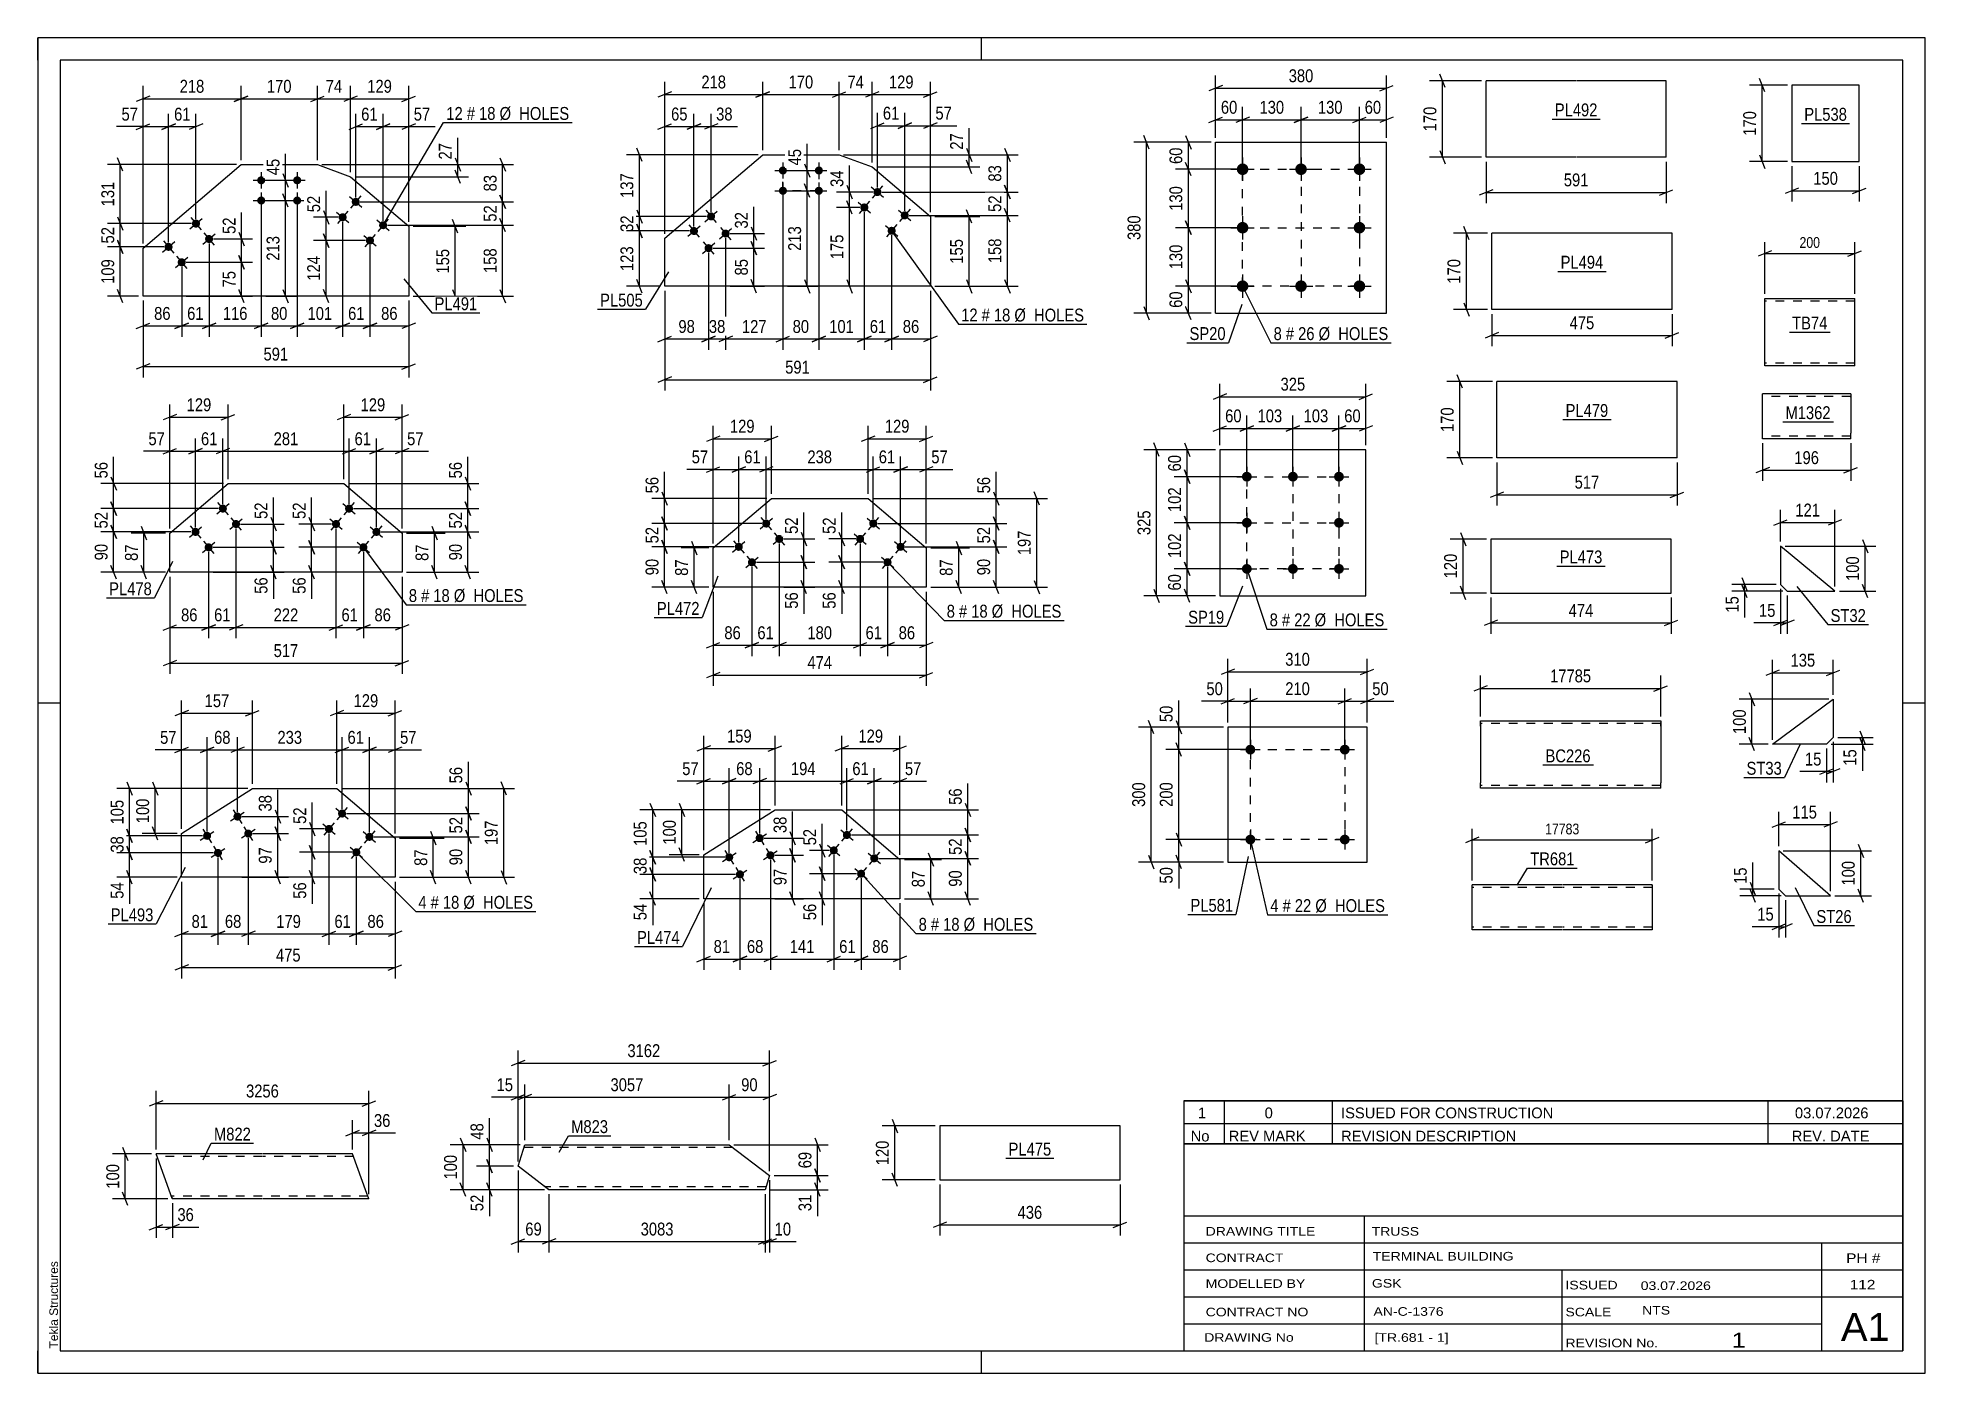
# Paper-space layout 'Layout1' of a CAD drawing. Header units: millimetres. Extents: x 0 to 420, y 0 to 297.
# The model-space entities are those that its viewports show. They can reach past a viewport. Long polylines and large blocks are cut down to what shows.
import ezdxf

# ---------------------------------------------------------------- set-up
doc = ezdxf.new("R2010")
doc.units = ezdxf.units.MM
doc.linetypes.add('DXK_LINE_DOT2', pattern=[3.9198, 1.9599, -1.9599])
doc.layers.add('Viewport layer', color=7, linetype='Continuous', plot=False)
doc.styles.add('Arial', font='ARIAL.TTF', dxfattribs={"height": 0.2})
doc.styles.add('Arial Narrow', font='ARIALN.TTF', dxfattribs={"height": 0.2})

# ---------------------------------------------------------------- blocks, each defined once
blk = doc.blocks.new('Unknown-761523275-1113')
at = {"color": 5, "linetype": 'Continuous'}
for p, q in [((420, 297), (0, 297)), ((0, 297), (0, 0)), ((0, 292), (0, 297)), ((210, 292), (210, 297)), ((420, 0), (420, 297)), ((415, 292), (5, 292)), ((5, 292), (5, 5)), ((415, 5), (415, 292)), ((5, 149), (0, 149)), ((420, 149), (415, 149)), ((0, 0), (0, 5)), ((5, 5), (415, 5)), ((210, 0), (210, 5)), ((0, 0), (420, 0))]:
    blk.add_line(p, q, dxfattribs=at)
at = {"color": 174, "linetype": 'Continuous', "style": 'Arial'}
blk.add_text('Tekla Structures', height=1.9102, rotation=90, dxfattribs=at).set_placement((4.5, 5.5))
blk = doc.blocks.new('Unknown-761523275-17394')
at = {"color": 7, "linetype": 'Continuous'}
for p, q in [((255, 51.05), (255, 5)), ((255, 51.05), (415, 51.05)), ((415, 51), (415, 5)), ((255, 35), (415, 35)), ((295.14, 35), (295.14, 5)), ((255, 29), (415, 29)), ((397, 5.05), (397, 29.05)), ((255, 23), (415, 23)), ((339.14, 23), (339.14, 5)), ((255, 17), (415, 17)), ((255, 11), (397, 11)), ((255, 5), (415, 5))]:
    blk.add_line(p, q, dxfattribs=at)
at = {"color": 7, "style": 'Arial Narrow'}
for s, height, width, p in [('DRAWING TITLE', 1.9089, 1.425378, (259.88, 30.61)), ('TRUSS', 1.909, 1.425378, (296.81, 30.59)), ('CONTRACT', 1.909, 1.425378, (259.88, 24.71)), ('TERMINAL BUILDING', 1.9089, 1.425378, (297.06, 25.07)), ('MODELLED BY', 1.9089, 1.425378, (259.88, 18.98)), ('GSK', 1.909, 1.425378, (296.88, 19.04)), ('ISSUED', 1.909, 1.425378, (339.94, 18.64)), ('03.07.2026', 1.909, 1.425378, (356.69, 18.52)), ('CONTRACT NO', 1.9089, 1.425378, (259.88, 12.66)), ('AN-C-1376', 1.909, 1.425378, (297.23, 12.78)), ('SCALE', 1.909, 1.425378, (339.94, 12.65)), ('A1', 6.204, 1.25, (401.24, 7.2)), ('DRAWING No', 1.909, 1.425378, (259.56, 7)), ('[TR.681 - 1]', 1.9089, 1.425378, (297.46, 6.99)), ('1', 3.34, 1.5, (376.91, 5.68)), ('REVISION No.', 1.9089, 1.425378, (339.94, 5.77))]:
    blk.add_text(s, height=height, dxfattribs=dict(at, width=width)).set_placement(p)
at = {"color": 7, "linetype": 'Continuous', "style": 'Arial Narrow'}
for s, height, width, p in [('PH #', 2.1, 1.42538, (402.4, 24.55)), ('112', 2.1, 1.42538, (403.19, 18.65)), ('NTS', 1.909, 1.425378, (357, 13.05))]:
    blk.add_text(s, height=height, dxfattribs=dict(at, width=width)).set_placement(p)
blk = doc.blocks.new('Unknown-761523275-17395')
at = {"color": 7, "linetype": 'Continuous'}
for p, q in [((255, 60.55), (415, 60.55)), ((415, 60.55), (255, 60.55)), ((255, 60.55), (255, 55.55)), ((264, 60.55), (264, 55.55)), ((288, 60.55), (288, 55.55)), ((385, 60.55), (385, 55.55)), ((415, 60.55), (415, 55.55)), ((255, 55.55), (415, 55.55)), ((255, 55.55), (255, 51.05)), ((255, 55.55), (415, 55.55)), ((264, 55.55), (264, 51.05)), ((288, 55.55), (288, 51.05)), ((385, 55.55), (385, 51.05)), ((415, 55.55), (415, 51.05)), ((415, 51.05), (255, 51.05))]:
    blk.add_line(p, q, dxfattribs=at)
at = {"color": 7, "linetype": 'Continuous', "style": 'Arial Narrow'}
for s, height, width, p in [('1', 2.39, 1.196471, (258.16, 56.7)), ('0', 2.39, 1.196471, (273, 56.7)), ('ISSUED FOR CONSTRUCTION', 2.3861, 1.196471, (290, 56.7)), ('03.07.2026', 2.386, 1.196471, (391, 56.7)), ('No', 2.386, 1.2, (256.54, 51.55)), ('REV MARK', 2.386, 1.2, (265, 51.55)), ('REVISION DESCRIPTION', 2.3861, 1.2, (290, 51.55)), ('REV. DATE', 2.386, 1.2, (390.28, 51.55))]:
    blk.add_text(s, height=height, dxfattribs=dict(at, width=width)).set_placement(p)
blk = doc.blocks.new('Part-761523275-10793 - 10792')
at = {"color": 2, "linetype": 'Continuous'}
for p, q in [((262.1, 235.76), (262.1, 273.76)), ((262.1, 273.76), (300.1, 273.76)), ((300.1, 235.76), (300.1, 273.76)), ((262.1, 235.76), (300.1, 235.76))]:
    blk.add_line(p, q, dxfattribs=at)
blk = doc.blocks.new('Bolt-761523275-10794 - 10792')
at = {"linetype": 'Continuous'}
for points in [[(268.1, 269.06, -1), (268.1, 266.46, -1)], [(281.1, 269.06, -1), (281.1, 266.46, -1)], [(294.1, 269.06, -1), (294.1, 266.46, -1)], [(268.1, 256.06, -1), (268.1, 253.46, -1)], [(294.1, 256.06, -1), (294.1, 253.46, -1)], [(268.1, 243.06, -1), (268.1, 240.46, -1)], [(281.1, 243.06, -1), (281.1, 240.46, -1)], [(294.1, 243.06, -1), (294.1, 240.46, -1)]]:
    blk.add_hatch(color=1, dxfattribs=at).paths.add_polyline_path(points)
at = {"color": 1, "linetype": 'Continuous'}
for p, q in [((268.1, 270.36), (268.1, 265.16)), ((281.1, 270.36), (281.1, 265.16)), ((294.1, 270.36), (294.1, 265.16)), ((265.5, 267.76), (270.7, 267.76)), ((278.5, 267.76), (283.7, 267.76)), ((291.5, 267.76), (296.7, 267.76)), ((268.1, 257.36), (268.1, 252.16)), ((294.1, 257.36), (294.1, 252.16)), ((265.5, 254.76), (270.7, 254.76)), ((291.5, 254.76), (296.7, 254.76)), ((268.1, 244.36), (268.1, 239.16)), ((281.1, 244.36), (281.1, 239.16)), ((294.1, 244.36), (294.1, 239.16)), ((265.5, 241.76), (270.7, 241.76)), ((278.5, 241.76), (283.7, 241.76)), ((291.5, 241.76), (296.7, 241.76))]:
    blk.add_line(p, q, dxfattribs=at)
blk = doc.blocks.new('Part-761523275-16769 - 16768')
at = {"color": 2, "linetype": 'Continuous'}
for p, q in [((49.96, 48.79), (26.32, 48.79)), ((29.92, 38.88), (26.32, 48.79)), ((70.06, 48.79), (50.06, 48.79)), ((73.26, 39.99), (70.06, 48.79)), ((29.96, 38.79), (29.92, 38.88)), ((49.96, 38.79), (29.96, 38.79)), ((73.7, 38.79), (50.06, 38.79)), ((73.7, 38.79), (73.26, 39.99))]:
    blk.add_line(p, q, dxfattribs=at)
at = {"color": 7, "linetype": 'DXK_LINE_DOT2'}
for p, q in [((49.96, 48.19), (26.53, 48.19)), ((70.27, 48.19), (50.06, 48.19)), ((49.96, 39.39), (29.74, 39.39)), ((29.83, 39.14), (29.96, 38.79)), ((73.48, 39.39), (50.06, 39.39)), ((73.66, 38.88), (73.57, 39.14)), ((73.7, 38.79), (73.66, 38.88))]:
    blk.add_line(p, q, dxfattribs=at)
blk = doc.blocks.new('Part-761523275-10802 - 10801')
at = {"color": 2, "linetype": 'Continuous'}
for p, q in [((384.3, 224.12), (384.3, 239.03)), ((384.3, 239.03), (404.3, 239.03)), ((404.3, 224.03), (404.3, 239.03)), ((384.3, 224.03), (384.3, 224.12)), ((404.3, 224.03), (384.3, 224.03))]:
    blk.add_line(p, q, dxfattribs=at)
at = {"color": 7, "linetype": 'DXK_LINE_DOT2'}
for p, q in [((404.3, 238.43), (384.3, 238.43)), ((384.3, 224.63), (384.3, 224.68)), ((404.3, 224.63), (384.3, 224.63)), ((404.3, 224.63), (404.3, 224.68))]:
    blk.add_line(p, q, dxfattribs=at)
blk = doc.blocks.new('Part-761523275-16803 - 16802')
at = {"color": 2, "linetype": 'Continuous'}
for p, q in [((106.88, 46.06), (108.36, 50.82)), ((108.36, 50.82), (133.76, 50.82)), ((133.86, 50.82), (153.86, 50.82)), ((153.86, 50.82), (162.85, 43.97)), ((113.76, 40.82), (106.88, 46.06)), ((162.85, 43.97), (161.87, 40.82)), ((133.76, 40.82), (113.76, 40.82)), ((161.87, 40.82), (133.86, 40.82))]:
    blk.add_line(p, q, dxfattribs=at)
at = {"color": 7, "linetype": 'DXK_LINE_DOT2'}
for p, q in [((133.76, 50.22), (108.18, 50.22)), ((154.64, 50.22), (133.86, 50.22)), ((113.76, 40.82), (112.74, 41.6)), ((133.76, 41.42), (112.97, 41.42)), ((162.06, 41.42), (133.86, 41.42))]:
    blk.add_line(p, q, dxfattribs=at)
blk = doc.blocks.new('Part-761523275-10811 - 10810')
at = {"color": 2, "linetype": 'Continuous'}
for p, q in [((387.8, 183.94), (387.8, 175.44)), ((399.89, 173.94), (387.8, 183.94)), ((387.8, 175.44), (389.3, 173.94)), ((389.3, 173.94), (399.89, 173.94))]:
    blk.add_line(p, q, dxfattribs=at)
blk = doc.blocks.new('Part-761523275-10767 - 10766')
at = {"color": 2, "linetype": 'Continuous'}
for p, q in [((321.04, 143.88), (321.04, 145.08)), ((321.04, 145.08), (341.04, 145.08)), ((321.04, 143.88), (321.04, 131.28)), ((341.14, 145.08), (361.14, 145.08)), ((361.14, 145.08), (361.14, 144.99)), ((361.14, 144.99), (361.14, 143.88)), ((361.14, 143.88), (361.14, 131.28)), ((321.04, 130.17), (321.04, 131.28)), ((361.14, 130.08), (361.14, 131.28)), ((321.04, 130.08), (321.04, 130.17)), ((341.04, 130.08), (321.04, 130.08)), ((361.14, 130.08), (341.14, 130.08))]:
    blk.add_line(p, q, dxfattribs=at)
at = {"color": 7, "linetype": 'DXK_LINE_DOT2'}
for p, q in [((341.04, 144.48), (321.04, 144.48)), ((321.04, 144.34), (321.04, 143.88)), ((361.14, 144.48), (341.14, 144.48)), ((361.14, 143.88), (361.14, 144.73)), ((321.04, 130.43), (321.04, 131.28)), ((321.04, 130.68), (321.04, 130.73)), ((321.04, 130.68), (321.04, 130.73)), ((341.04, 130.68), (321.04, 130.68)), ((361.14, 130.68), (341.14, 130.68)), ((361.14, 130.73), (361.14, 131.05)), ((361.14, 130.68), (361.14, 130.73)), ((321.04, 130.08), (321.04, 130.08))]:
    blk.add_line(p, q, dxfattribs=at)
blk = doc.blocks.new('Part-761523275-10821 - 10820')
at = {"color": 2, "linetype": 'Continuous'}
for p, q in [((386.03, 139.9), (399.53, 149.9)), ((399.53, 149.9), (399.53, 141.4)), ((398.03, 139.9), (386.03, 139.9)), ((399.53, 141.4), (398.03, 139.9))]:
    blk.add_line(p, q, dxfattribs=at)
blk = doc.blocks.new('Part-761523275-10784 - 10783')
at = {"color": 2, "linetype": 'Continuous'}
for p, q in [((295.54, 205.39), (263.04, 205.39)), ((263.04, 205.39), (263.04, 172.89)), ((295.54, 172.89), (295.54, 205.39)), ((263.04, 172.89), (295.54, 172.89))]:
    blk.add_line(p, q, dxfattribs=at)
blk = doc.blocks.new('Bolt-761523275-10785 - 10783')
at = {"linetype": 'Continuous'}
for points in [[(269.04, 200.49, -1), (269.04, 198.29, -1)], [(279.29, 200.49, -1), (279.29, 198.29, -1)], [(289.54, 200.49, -1), (289.54, 198.29, -1)], [(269.04, 190.24, -1), (269.04, 188.04, -1)], [(289.54, 190.24, -1), (289.54, 188.04, -1)], [(269.04, 179.99, -1), (269.04, 177.79, -1)], [(279.29, 179.99, -1), (279.29, 177.79, -1)], [(289.54, 179.99, -1), (289.54, 177.79, -1)]]:
    blk.add_hatch(color=1, dxfattribs=at).paths.add_polyline_path(points)
at = {"color": 1, "linetype": 'Continuous'}
for p, q in [((266.84, 199.39), (271.24, 199.39)), ((269.04, 201.59), (269.04, 197.19)), ((277.09, 199.39), (281.49, 199.39)), ((279.29, 201.59), (279.29, 197.19)), ((287.34, 199.39), (291.74, 199.39)), ((289.54, 201.59), (289.54, 197.19)), ((266.84, 189.14), (271.24, 189.14)), ((269.04, 191.34), (269.04, 186.94)), ((287.34, 189.14), (291.74, 189.14)), ((289.54, 191.34), (289.54, 186.94)), ((269.04, 181.09), (269.04, 176.69)), ((279.29, 181.09), (279.29, 176.69)), ((289.54, 181.09), (289.54, 176.69)), ((266.84, 178.89), (271.24, 178.89)), ((277.09, 178.89), (281.49, 178.89)), ((287.34, 178.89), (291.74, 178.89))]:
    blk.add_line(p, q, dxfattribs=at)
blk = doc.blocks.new('Part-761523275-10854 - 10853')
at = {"color": 2, "linetype": 'Continuous'}
for p, q in [((343.35, 185.51), (323.35, 185.51)), ((323.35, 185.51), (323.35, 173.51)), ((363.45, 185.51), (343.45, 185.51)), ((363.45, 173.51), (363.45, 185.51)), ((323.35, 173.51), (343.35, 173.51)), ((343.45, 173.51), (363.45, 173.51))]:
    blk.add_line(p, q, dxfattribs=at)
blk = doc.blocks.new('Part-761523275-10874 - 10873')
at = {"color": 2, "linetype": 'Continuous'}
for p, q in [((220.72, 55), (200.72, 55)), ((200.72, 55), (200.72, 43)), ((240.82, 55), (220.82, 55)), ((240.82, 43), (240.82, 55)), ((200.72, 43), (220.72, 43)), ((220.82, 43), (240.82, 43))]:
    blk.add_line(p, q, dxfattribs=at)
blk = doc.blocks.new('Part-761523275-10882 - 10881')
at = {"color": 2, "linetype": 'Continuous'}
for p, q in [((344.67, 220.57), (324.67, 220.57)), ((324.67, 203.57), (324.67, 220.57)), ((364.77, 220.57), (344.77, 220.57)), ((364.77, 203.57), (364.77, 220.57)), ((344.67, 203.57), (324.67, 203.57)), ((364.77, 203.57), (344.77, 203.57))]:
    blk.add_line(p, q, dxfattribs=at)
blk = doc.blocks.new('Part-761523275-10894 - 10893')
at = {"color": 2, "linetype": 'Continuous'}
for p, q in [((342.27, 287.43), (322.27, 287.43)), ((322.27, 270.43), (322.27, 287.43)), ((362.37, 287.43), (342.37, 287.43)), ((362.37, 270.43), (362.37, 287.43)), ((342.27, 270.43), (322.27, 270.43)), ((362.37, 270.43), (342.37, 270.43))]:
    blk.add_line(p, q, dxfattribs=at)
blk = doc.blocks.new('Part-761523275-10906 - 10905')
at = {"color": 2, "linetype": 'Continuous'}
for p, q in [((343.56, 253.55), (323.56, 253.55)), ((323.56, 236.55), (323.56, 253.55)), ((363.66, 253.55), (343.66, 253.55)), ((363.66, 236.55), (363.66, 253.55)), ((343.56, 236.55), (323.56, 236.55)), ((363.66, 236.55), (343.66, 236.55))]:
    blk.add_line(p, q, dxfattribs=at)
blk = doc.blocks.new('Part-761523275-10916 - 10915')
at = {"color": 2, "linetype": 'Continuous'}
for p, q in [((403.41, 217.83), (383.81, 217.83)), ((383.81, 207.92), (383.81, 217.83)), ((403.41, 217.83), (403.41, 209.03)), ((383.81, 207.83), (383.81, 207.92)), ((403.41, 207.83), (383.81, 207.83)), ((403.41, 207.83), (403.41, 209.03))]:
    blk.add_line(p, q, dxfattribs=at)
at = {"color": 7, "linetype": 'DXK_LINE_DOT2'}
for p, q in [((403.41, 217.23), (383.81, 217.23)), ((403.41, 217.23), (403.41, 217.18)), ((403.41, 217.18), (403.41, 217.23)), ((403.41, 217.09), (403.41, 217.18)), ((403.41, 217.18), (403.41, 217.09)), ((383.81, 208.43), (383.81, 208.47)), ((403.41, 208.43), (383.81, 208.43)), ((403.41, 208.47), (403.41, 208.8)), ((403.41, 208.43), (403.41, 208.47))]:
    blk.add_line(p, q, dxfattribs=at)
blk = doc.blocks.new('Bolt-761523275-10924 - 10922')
at = {"linetype": 'Continuous'}
for points in [[(270.93, 118.69, -1), (268.73, 118.69, -1)], [(291.93, 118.69, -1), (289.73, 118.69, -1)]]:
    blk.add_hatch(color=1, dxfattribs=at).paths.add_polyline_path(points)
at = {"color": 1, "linetype": 'Continuous'}
for p, q in [((267.63, 118.69), (272.03, 118.69)), ((269.83, 120.89), (269.83, 116.49)), ((288.63, 118.69), (293.03, 118.69)), ((290.83, 120.89), (290.83, 116.49))]:
    blk.add_line(p, q, dxfattribs=at)
blk = doc.blocks.new('Part-761523275-10923 - 10922')
at = {"color": 2, "linetype": 'Continuous'}
for p, q in [((264.83, 143.69), (264.83, 113.69)), ((295.83, 143.69), (264.83, 143.69)), ((295.83, 113.69), (295.83, 143.69)), ((264.83, 113.69), (295.83, 113.69))]:
    blk.add_line(p, q, dxfattribs=at)
blk = doc.blocks.new('Bolt-761523275-10925 - 10922')
at = {"linetype": 'Continuous'}
for points in [[(270.93, 138.69, -1), (268.73, 138.69, -1)], [(291.93, 138.69, -1), (289.73, 138.69, -1)]]:
    blk.add_hatch(color=1, dxfattribs=at).paths.add_polyline_path(points)
at = {"color": 1, "linetype": 'Continuous'}
for p, q in [((267.63, 138.69), (272.03, 138.69)), ((269.83, 140.89), (269.83, 136.49)), ((288.63, 138.69), (293.03, 138.69)), ((290.83, 140.89), (290.83, 136.49))]:
    blk.add_line(p, q, dxfattribs=at)
blk = doc.blocks.new('Part-761523275-10958 - 10957')
at = {"color": 2, "linetype": 'Continuous'}
for p, q in [((339.17, 108.59), (319.17, 108.59)), ((319.17, 98.68), (319.17, 108.59)), ((359.27, 108.59), (339.27, 108.59)), ((359.27, 108.59), (359.27, 98.59)), ((319.17, 98.59), (319.17, 98.68)), ((339.17, 98.59), (319.17, 98.59)), ((359.27, 98.59), (339.27, 98.59))]:
    blk.add_line(p, q, dxfattribs=at)
at = {"color": 7, "linetype": 'DXK_LINE_DOT2'}
for p, q in [((339.17, 107.99), (319.17, 107.99)), ((359.27, 107.99), (339.27, 107.99)), ((359.27, 108.5), (359.27, 108.59)), ((319.17, 99.19), (319.17, 99.23)), ((339.17, 99.19), (319.17, 99.19)), ((359.27, 99.19), (339.27, 99.19)), ((359.27, 99.19), (359.27, 99.23))]:
    blk.add_line(p, q, dxfattribs=at)
blk = doc.blocks.new('Part-761523275-10975 - 10974')
at = {"color": 2, "linetype": 'Continuous'}
for p, q in [((387.41, 116.19), (387.41, 107.69)), ((398.91, 106.19), (387.41, 116.19)), ((387.41, 107.69), (388.91, 106.19)), ((388.91, 106.19), (398.91, 106.19))]:
    blk.add_line(p, q, dxfattribs=at)
blk = doc.blocks.new('Part-761523275-10997 - 10996')
at = {"color": 2, "linetype": 'Continuous'}
for p, q in [((405.33, 286.45), (390.33, 286.45)), ((390.33, 286.45), (390.33, 269.45)), ((405.33, 269.45), (405.33, 286.45)), ((390.33, 269.45), (405.33, 269.45))]:
    blk.add_line(p, q, dxfattribs=at)
blk = doc.blocks.new('Part-761523275-11006 - 11005')
at = {"color": 2, "linetype": 'Continuous'}
for p, q in [((150.3, 183.53), (163.25, 194.55)), ((163.25, 194.55), (184.76, 194.55)), ((184.76, 194.55), (197.7, 183.53)), ((150.3, 174.8), (150.3, 183.53)), ((197.7, 183.53), (197.7, 174.8)), ((197.7, 174.8), (150.3, 174.8))]:
    blk.add_line(p, q, dxfattribs=at)
blk = doc.blocks.new('Bolt-761523275-11008 - 11005')
at = {"linetype": 'Continuous'}
for points in [[(162.77, 189.55, -1), (161.4, 188.39, -1)], [(165.69, 186.13, -1), (164.32, 184.96, -1)], [(156.68, 184.37, -1), (155.31, 183.2, -1)], [(159.6, 180.94, -1), (158.23, 179.77, -1)]]:
    blk.add_hatch(color=1, dxfattribs=at).paths.add_polyline_path(points)
at = {"color": 1, "linetype": 'Continuous'}
for p, q in [((160.72, 187.8), (163.46, 190.14)), ((160.92, 190.34), (163.26, 187.6)), ((154.63, 182.62), (157.37, 184.95)), ((154.83, 185.15), (157.16, 182.41)), ((163.64, 184.38), (166.38, 186.71)), ((163.84, 186.91), (166.17, 184.17)), ((157.54, 179.19), (160.28, 181.52)), ((157.75, 181.73), (160.08, 178.99))]:
    blk.add_line(p, q, dxfattribs=at)
blk = doc.blocks.new('Bolt-761523275-11007 - 11005')
at = {"linetype": 'Continuous'}
for points in [[(186.6, 188.39, -1), (185.23, 189.55, -1)], [(183.68, 184.96, -1), (182.31, 186.13, -1)], [(189.77, 179.77, -1), (188.4, 180.94, -1)], [(192.69, 183.2, -1), (191.32, 184.37, -1)]]:
    blk.add_hatch(color=1, dxfattribs=at).paths.add_polyline_path(points)
at = {"color": 1, "linetype": 'Continuous'}
for p, q in [((184.54, 190.14), (187.28, 187.8)), ((187.08, 190.34), (184.75, 187.6)), ((181.63, 186.71), (184.37, 184.38)), ((184.16, 186.91), (181.83, 184.17)), ((190.63, 184.95), (193.38, 182.62)), ((193.17, 185.15), (190.84, 182.41)), ((187.72, 181.52), (190.46, 179.19)), ((190.25, 181.73), (187.92, 178.99))]:
    blk.add_line(p, q, dxfattribs=at)
blk = doc.blocks.new('Part-761523275-11021 - 11020')
at = {"color": 2, "linetype": 'Continuous'}
for p, q in [((148.19, 115.32), (164.06, 125.28)), ((164.06, 125.28), (178.89, 125.28)), ((178.89, 125.28), (191.83, 114.26)), ((148.19, 105.53), (148.19, 115.32)), ((191.83, 114.26), (191.83, 105.53)), ((191.83, 105.53), (148.19, 105.53))]:
    blk.add_line(p, q, dxfattribs=at)
blk = doc.blocks.new('Bolt-761523275-11022 - 11020')
at = {"linetype": 'Continuous'}
for points in [[(180.73, 119.12, -1), (179.36, 120.28, -1)], [(177.81, 115.69, -1), (176.44, 116.86, -1)], [(186.82, 113.93, -1), (185.45, 115.1, -1)], [(183.9, 110.5, -1), (182.53, 111.67, -1)]]:
    blk.add_hatch(color=1, dxfattribs=at).paths.add_polyline_path(points)
at = {"color": 1, "linetype": 'Continuous'}
for p, q in [((178.29, 117.64), (175.96, 114.9)), ((178.67, 120.87), (181.41, 118.53)), ((181.21, 121.07), (178.88, 118.33)), ((175.76, 117.44), (178.5, 115.11)), ((184.77, 115.68), (187.51, 113.35)), ((187.3, 115.88), (184.97, 113.14)), ((181.85, 112.25), (184.59, 109.92)), ((184.39, 112.46), (182.05, 109.72))]:
    blk.add_line(p, q, dxfattribs=at)
blk = doc.blocks.new('Bolt-761523275-11023 - 11020')
at = {"linetype": 'Continuous'}
for points in [[(161.4, 119.48, -1), (159.87, 118.52, -1)], [(154.62, 115.23, -1), (153.1, 114.27, -1)], [(163.79, 115.67, -1), (162.27, 114.71, -1)], [(157.02, 111.41, -1), (155.49, 110.46, -1)]]:
    blk.add_hatch(color=1, dxfattribs=at).paths.add_polyline_path(points)
at = {"color": 1, "linetype": 'Continuous'}
for p, q in [((159.11, 118.04), (162.16, 119.96)), ((159.68, 120.52), (161.59, 117.48)), ((152.34, 113.79), (155.39, 115.7)), ((152.9, 116.27), (154.82, 113.22)), ((161.5, 114.23), (164.55, 116.15)), ((162.07, 116.71), (163.99, 113.66)), ((154.73, 109.98), (157.78, 111.89)), ((155.3, 112.46), (157.21, 109.41))]:
    blk.add_line(p, q, dxfattribs=at)
blk = doc.blocks.new('Bolt-761523275-11031 - 11029')
at = {"linetype": 'Continuous'}
for points in [[(67.05, 188.28, -1), (65.68, 189.45, -1)], [(69.96, 191.71, -1), (68.59, 192.87, -1)], [(76.05, 186.52, -1), (74.68, 187.69, -1)], [(73.14, 183.1, -1), (71.77, 184.26, -1)]]:
    blk.add_hatch(color=1, dxfattribs=at).paths.add_polyline_path(points)
at = {"color": 1, "linetype": 'Continuous'}
for p, q in [((67.91, 193.46), (70.65, 191.12)), ((70.44, 193.66), (68.11, 190.92)), ((64.99, 190.03), (67.73, 187.7)), ((67.53, 190.24), (65.19, 187.49)), ((71.08, 184.85), (73.82, 182.51)), ((73.62, 185.05), (71.28, 182.31)), ((74, 188.27), (76.74, 185.94)), ((76.54, 188.48), (74.2, 185.73))]:
    blk.add_line(p, q, dxfattribs=at)
blk = doc.blocks.new('Part-761523275-11030 - 11029')
at = {"color": 2, "linetype": 'Continuous'}
for p, q in [((29.41, 186.85), (42.35, 197.87)), ((42.35, 197.87), (68.12, 197.87)), ((68.12, 197.87), (81.06, 186.85)), ((29.41, 178.13), (29.41, 186.85)), ((81.06, 186.85), (81.06, 178.13)), ((81.06, 178.13), (29.41, 178.13))]:
    blk.add_line(p, q, dxfattribs=at)
blk = doc.blocks.new('Bolt-761523275-11032 - 11029')
at = {"linetype": 'Continuous'}
for points in [[(41.88, 192.87, -1), (40.51, 191.71, -1)], [(44.8, 189.45, -1), (43.43, 188.28, -1)], [(35.79, 187.69, -1), (34.42, 186.52, -1)], [(38.71, 184.26, -1), (37.34, 183.1, -1)]]:
    blk.add_hatch(color=1, dxfattribs=at).paths.add_polyline_path(points)
at = {"color": 1, "linetype": 'Continuous'}
for p, q in [((39.83, 191.12), (42.57, 193.46)), ((40.03, 193.66), (42.36, 190.92)), ((42.74, 187.7), (45.48, 190.03)), ((42.95, 190.24), (45.28, 187.49)), ((33.73, 185.94), (36.47, 188.27)), ((33.94, 188.48), (36.27, 185.73)), ((36.65, 182.51), (39.39, 184.85)), ((36.85, 185.05), (39.19, 182.31))]:
    blk.add_line(p, q, dxfattribs=at)
blk = doc.blocks.new('Part-761523275-11041 - 11040')
at = {"color": 2, "linetype": 'Continuous'}
for p, q in [((23.42, 250.24), (45.23, 268.8)), ((45.23, 268.8), (62.23, 268.8)), ((62.23, 268.8), (69.6, 266.09)), ((69.6, 266.09), (82.54, 255.07)), ((82.54, 255.07), (82.54, 239.54)), ((23.42, 239.54), (23.42, 250.24)), ((82.54, 239.54), (23.42, 239.54))]:
    blk.add_line(p, q, dxfattribs=at)
blk = doc.blocks.new('Bolt-761523275-11042 - 11040')
at = {"linetype": 'Continuous'}
for points in [[(71.44, 259.92, -1), (70.07, 261.09, -1)], [(68.52, 256.5, -1), (67.15, 257.66, -1)], [(77.53, 254.74, -1), (76.16, 255.9, -1)], [(74.61, 251.31, -1), (73.24, 252.48, -1)]]:
    blk.add_hatch(color=1, dxfattribs=at).paths.add_polyline_path(points)
at = {"color": 1, "linetype": 'Continuous'}
for p, q in [((69.38, 261.67), (72.13, 259.34)), ((71.92, 261.88), (69.59, 259.14)), ((66.47, 258.25), (69.21, 255.91)), ((69, 258.45), (66.67, 255.71)), ((75.48, 256.49), (78.22, 254.15)), ((78.01, 256.69), (75.68, 253.95)), ((72.56, 253.06), (75.3, 250.73)), ((75.1, 253.26), (72.76, 250.52))]:
    blk.add_line(p, q, dxfattribs=at)
blk = doc.blocks.new('Bolt-761523275-11043 - 11040')
at = {"linetype": 'Continuous'}
for points in [[(50.63, 265.3, -1), (48.83, 265.3, -1)], [(58.63, 265.3, -1), (56.83, 265.3, -1)], [(50.63, 260.8, -1), (48.83, 260.8, -1)], [(58.63, 260.8, -1), (56.83, 260.8, -1)]]:
    blk.add_hatch(color=1, dxfattribs=at).paths.add_polyline_path(points)
at = {"color": 1, "linetype": 'Continuous'}
for p, q in [((47.93, 265.3), (51.53, 265.3)), ((49.73, 267.1), (49.73, 263.5)), ((55.93, 265.3), (59.53, 265.3)), ((57.73, 267.1), (57.73, 263.5)), ((47.93, 260.8), (51.53, 260.8)), ((49.73, 262.6), (49.73, 259)), ((55.93, 260.8), (59.53, 260.8)), ((57.73, 262.6), (57.73, 259))]:
    blk.add_line(p, q, dxfattribs=at)
blk = doc.blocks.new('Bolt-761523275-11044 - 11040')
at = {"linetype": 'Continuous'}
for points in [[(35.9, 256.26, -1), (34.52, 255.09, -1)], [(38.81, 252.83, -1), (37.44, 251.67, -1)], [(29.8, 251.07, -1), (28.43, 249.91, -1)], [(32.72, 247.65, -1), (31.35, 246.48, -1)]]:
    blk.add_hatch(color=1, dxfattribs=at).paths.add_polyline_path(points)
at = {"color": 1, "linetype": 'Continuous'}
for p, q in [((33.84, 254.51), (36.58, 256.84)), ((34.04, 257.05), (36.38, 254.3)), ((36.76, 251.08), (39.5, 253.42)), ((36.96, 253.62), (39.29, 250.88)), ((27.75, 249.32), (30.49, 251.66)), ((27.95, 251.86), (30.29, 249.12)), ((30.67, 245.9), (33.41, 248.23)), ((30.87, 248.43), (33.2, 245.69))]:
    blk.add_line(p, q, dxfattribs=at)
blk = doc.blocks.new('Part-761523275-11053 - 11052')
at = {"color": 2, "linetype": 'Continuous'}
for p, q in [((32.01, 120.05), (47.75, 130.05)), ((47.75, 130.05), (66.56, 130.05)), ((66.56, 130.05), (79.5, 119.03)), ((32.01, 110.3), (32.01, 120.05)), ((79.5, 119.03), (79.5, 110.3)), ((79.5, 110.3), (32.01, 110.3))]:
    blk.add_line(p, q, dxfattribs=at)
blk = doc.blocks.new('Bolt-761523275-11054 - 11052')
at = {"linetype": 'Continuous'}
for points in [[(65.48, 120.46, -1), (64.11, 121.63, -1)], [(68.4, 123.89, -1), (67.03, 125.05, -1)], [(74.49, 118.7, -1), (73.12, 119.87, -1)], [(71.57, 115.27, -1), (70.2, 116.44, -1)]]:
    blk.add_hatch(color=1, dxfattribs=at).paths.add_polyline_path(points)
at = {"color": 1, "linetype": 'Continuous'}
for p, q in [((63.43, 122.21), (66.17, 119.88)), ((65.96, 122.41), (63.63, 119.67)), ((66.34, 125.64), (69.09, 123.3)), ((68.88, 125.84), (66.55, 123.1)), ((72.44, 120.45), (75.18, 118.12)), ((74.97, 120.66), (72.64, 117.91)), ((69.52, 117.02), (72.26, 114.69)), ((72.06, 117.23), (69.72, 114.49))]:
    blk.add_line(p, q, dxfattribs=at)
blk = doc.blocks.new('Bolt-761523275-11055 - 11052')
at = {"linetype": 'Continuous'}
for points in [[(45.2, 124.28, -1), (43.68, 123.32, -1)], [(38.45, 119.99, -1), (36.93, 119.03, -1)], [(47.61, 120.49, -1), (46.09, 119.52, -1)], [(40.86, 116.2, -1), (39.34, 115.23, -1)]]:
    blk.add_hatch(color=1, dxfattribs=at).paths.add_polyline_path(points)
at = {"color": 1, "linetype": 'Continuous'}
for p, q in [((42.92, 122.84), (45.96, 124.77)), ((43.48, 125.32), (45.41, 122.28)), ((36.17, 118.55), (39.21, 120.48)), ((36.72, 121.03), (38.65, 117.99)), ((45.33, 119.04), (48.37, 120.97)), ((45.89, 121.52), (47.82, 118.48)), ((38.58, 114.75), (41.62, 116.68)), ((39.14, 117.23), (41.07, 114.19))]:
    blk.add_line(p, q, dxfattribs=at)
blk = doc.blocks.new('Bolt-761523275-11065 - 11061')
at = {"linetype": 'Continuous'}
for points in [[(150.51, 257.85, -1), (149.14, 256.68, -1)], [(146.7, 254.61, -1), (145.33, 253.44, -1)], [(153.75, 254.04, -1), (152.38, 252.88, -1)], [(149.95, 250.8, -1), (148.58, 249.64, -1)]]:
    blk.add_hatch(color=1, dxfattribs=at).paths.add_polyline_path(points)
at = {"color": 1, "linetype": 'Continuous'}
for p, q in [((148.46, 256.1), (151.2, 258.43)), ((148.66, 258.64), (150.99, 255.9)), ((144.65, 252.86), (147.39, 255.19)), ((144.85, 255.4), (147.19, 252.66)), ((151.7, 252.29), (154.44, 254.63)), ((151.9, 254.83), (154.23, 252.09)), ((147.89, 249.05), (150.63, 251.39)), ((148.09, 251.59), (150.43, 248.85))]:
    blk.add_line(p, q, dxfattribs=at)
blk = doc.blocks.new('Part-761523275-11062 - 11061')
at = {"color": 2, "linetype": 'Continuous'}
for p, q in [((139.51, 252.42), (161.31, 270.98)), ((161.31, 270.98), (178.31, 270.98)), ((178.31, 270.98), (185.68, 268.27)), ((185.68, 268.27), (198.62, 257.25)), ((198.62, 257.25), (198.62, 241.73)), ((139.51, 241.73), (139.51, 252.42)), ((198.62, 241.73), (139.51, 241.73))]:
    blk.add_line(p, q, dxfattribs=at)
blk = doc.blocks.new('Bolt-761523275-11063 - 11061')
at = {"linetype": 'Continuous'}
for points in [[(187.52, 262.11, -1), (186.15, 263.27, -1)], [(184.61, 258.68, -1), (183.24, 259.85, -1)], [(193.61, 256.92, -1), (192.24, 258.09, -1)], [(190.7, 253.49, -1), (189.33, 254.66, -1)]]:
    blk.add_hatch(color=1, dxfattribs=at).paths.add_polyline_path(points)
at = {"color": 1, "linetype": 'Continuous'}
for p, q in [((182.55, 260.43), (185.29, 258.1)), ((185.09, 260.63), (182.75, 257.89)), ((185.47, 263.86), (188.21, 261.52)), ((188, 264.06), (185.67, 261.32)), ((191.56, 258.67), (194.3, 256.34)), ((194.1, 258.87), (191.76, 256.13)), ((188.64, 255.24), (191.38, 252.91)), ((191.18, 255.45), (188.85, 252.71))]:
    blk.add_line(p, q, dxfattribs=at)
blk = doc.blocks.new('Bolt-761523275-11064 - 11061')
at = {"linetype": 'Continuous'}
for points in [[(166.71, 267.48, -1), (164.91, 267.48, -1)], [(174.71, 267.48, -1), (172.91, 267.48, -1)], [(166.71, 262.98, -1), (164.91, 262.98, -1)], [(174.71, 262.98, -1), (172.91, 262.98, -1)]]:
    blk.add_hatch(color=1, dxfattribs=at).paths.add_polyline_path(points)
at = {"color": 1, "linetype": 'Continuous'}
for p, q in [((165.81, 269.28), (165.81, 265.68)), ((173.81, 269.28), (173.81, 265.68)), ((164.01, 267.48), (167.61, 267.48)), ((165.81, 264.78), (165.81, 261.18)), ((172.01, 267.48), (175.61, 267.48)), ((173.81, 264.78), (173.81, 261.18)), ((164.01, 262.98), (167.61, 262.98)), ((172.01, 262.98), (175.61, 262.98))]:
    blk.add_line(p, q, dxfattribs=at)
blk = doc.blocks.new('Rectangle-761523275-16290 - 10792')
at = {"color": 1, "linetype": 'DXK_LINE_DOT2'}
blk.add_lwpolyline([(268.1, 267.76), (294.1, 267.76), (294.1, 241.76), (268.1, 241.76), (268.1, 267.76)], close=True, dxfattribs=at)
blk = doc.blocks.new('Rectangle-761523275-16402 - 10783')
at = {"color": 1, "linetype": 'DXK_LINE_DOT2'}
blk.add_lwpolyline([(269.04, 199.39), (289.54, 199.39), (289.54, 178.89), (269.04, 178.89), (269.04, 199.39)], close=True, dxfattribs=at)
blk = doc.blocks.new('Rectangle-761523275-16720 - 10922')
at = {"color": 1, "linetype": 'DXK_LINE_DOT2'}
blk.add_lwpolyline([(269.83, 138.69), (290.83, 138.69), (290.83, 118.69), (269.83, 118.69), (269.83, 138.69)], close=True, dxfattribs=at)
blk = doc.blocks.new('Rectangle-761523275-15689 - 11061')
at = {"color": 1, "linetype": 'DXK_LINE_DOT2'}
blk.add_lwpolyline([(165.81, 267.48), (173.81, 267.48), (173.81, 262.98), (165.81, 262.98), (165.81, 267.48)], close=True, dxfattribs=at)
blk = doc.blocks.new('Line-761523275-16300 - 10792')
at = {"color": 1, "linetype": 'DXK_LINE_DOT2'}
blk.add_line((281.1, 267.76), (281.1, 241.76), dxfattribs=at)
blk = doc.blocks.new('Line-761523275-16412 - 10783')
at = {"color": 1, "linetype": 'DXK_LINE_DOT2'}
blk.add_line((279.29, 199.39), (279.29, 178.89), dxfattribs=at)
blk = doc.blocks.new('Line-761523275-16307 - 10792')
at = {"color": 1, "linetype": 'DXK_LINE_DOT2'}
blk.add_line((268.1, 254.76), (294.1, 254.76), dxfattribs=at)
blk = doc.blocks.new('Line-761523275-16419 - 10783')
at = {"color": 1, "linetype": 'DXK_LINE_DOT2'}
blk.add_line((269.04, 189.14), (289.54, 189.14), dxfattribs=at)
blk = doc.blocks.new('StraightDimension-761523275-16366 - 10792')
at = {"color": 7, "linetype": 'Continuous'}
for p, q in [((256.63, 253.26), (255.43, 256.26)), ((267.1, 254.76), (253.18, 254.76)), ((256.03, 241.76), (256.03, 254.76)), ((267.1, 241.76), (253.18, 241.76)), ((255.43, 243.26), (256.63, 240.26))]:
    blk.add_line(p, q, dxfattribs=at)
at = {"color": 0}
blk.add_wipeout([(255.28, 251.6), (251.08, 251.6), (251.08, 244.92), (255.28, 244.92)], dxfattribs=at)
at = {"color": 3, "style": 'Arial Narrow'}
blk.add_text('130', height=2.863, rotation=90.0002, dxfattribs=at).set_placement((254.68, 245.52))
blk = doc.blocks.new('StraightDimension-761523275-16364 - 10792')
at = {"color": 7, "linetype": 'Continuous'}
for p, q in [((261.1, 273.76), (253.18, 273.76)), ((255.43, 275.26), (256.63, 272.26)), ((256.03, 267.76), (256.03, 273.76)), ((256.63, 266.26), (255.43, 269.26)), ((267.1, 267.76), (253.18, 267.76))]:
    blk.add_line(p, q, dxfattribs=at)
at = {"color": 0}
blk.add_wipeout([(255.28, 273.19), (251.08, 273.19), (251.08, 268.33), (255.28, 268.33)], dxfattribs=at)
at = {"color": 3, "style": 'Arial Narrow'}
blk.add_text('60', height=2.863, rotation=90.0002, dxfattribs=at).set_placement((254.68, 268.93))
blk = doc.blocks.new('StraightDimension-761523275-16328 - 10792')
at = {"color": 7, "linetype": 'Continuous'}
for p, q in [((294.1, 268.76), (294.1, 281.61)), ((300.1, 274.76), (300.1, 281.61)), ((292.6, 278.16), (295.6, 279.36)), ((294.1, 278.76), (300.1, 278.76)), ((301.6, 279.36), (298.6, 278.16))]:
    blk.add_line(p, q, dxfattribs=at)
at = {"color": 0}
blk.add_wipeout([(299.53, 279.51), (299.53, 283.71), (294.67, 283.71), (294.67, 279.51)], dxfattribs=at)
at = {"color": 3, "style": 'Arial Narrow'}
blk.add_text('60', height=2.863, dxfattribs=at).set_placement((295.27, 280.11))
blk = doc.blocks.new('StraightDimension-761523275-16329 - 10792')
at = {"color": 7, "linetype": 'Continuous'}
for p, q in [((281.1, 268.76), (281.1, 281.61)), ((294.1, 268.76), (294.1, 281.61)), ((282.6, 279.36), (279.6, 278.16)), ((281.1, 278.76), (294.1, 278.76)), ((292.6, 278.16), (295.6, 279.36))]:
    blk.add_line(p, q, dxfattribs=at)
at = {"color": 0}
blk.add_wipeout([(290.94, 279.51), (290.94, 283.71), (284.26, 283.71), (284.26, 279.51)], dxfattribs=at)
at = {"color": 3, "style": 'Arial Narrow'}
blk.add_text('130', height=2.863, dxfattribs=at).set_placement((284.86, 280.11))
blk = doc.blocks.new('StraightDimension-761523275-16330 - 10792')
at = {"color": 7, "linetype": 'Continuous'}
for p, q in [((268.1, 268.76), (268.1, 281.61)), ((281.1, 268.76), (281.1, 281.61)), ((269.6, 279.36), (266.6, 278.16)), ((268.1, 278.76), (281.1, 278.76)), ((279.6, 278.16), (282.6, 279.36))]:
    blk.add_line(p, q, dxfattribs=at)
at = {"color": 0}
blk.add_wipeout([(277.94, 279.51), (277.94, 283.71), (271.26, 283.71), (271.26, 279.51)], dxfattribs=at)
at = {"color": 3, "style": 'Arial Narrow'}
blk.add_text('130', height=2.863, dxfattribs=at).set_placement((271.86, 280.11))
blk = doc.blocks.new('StraightDimension-761523275-16331 - 10792')
at = {"color": 7, "linetype": 'Continuous'}
for p, q in [((262.1, 274.76), (262.1, 281.61)), ((268.1, 268.76), (268.1, 281.61)), ((260.6, 278.16), (263.6, 279.36)), ((262.1, 278.76), (268.1, 278.76)), ((269.6, 279.36), (266.6, 278.16))]:
    blk.add_line(p, q, dxfattribs=at)
at = {"color": 0}
blk.add_wipeout([(267.53, 279.51), (267.53, 283.71), (262.67, 283.71), (262.67, 279.51)], dxfattribs=at)
at = {"color": 3, "style": 'Arial Narrow'}
blk.add_text('60', height=2.863, dxfattribs=at).set_placement((263.27, 280.11))
blk = doc.blocks.new('StraightDimension-761523275-16353 - 10792')
at = {"color": 7, "linetype": 'Continuous'}
for p, q in [((263.6, 286.37), (260.6, 285.17)), ((262.1, 274.76), (262.1, 288.62)), ((262.1, 285.77), (300.1, 285.77)), ((298.6, 285.17), (301.6, 286.37)), ((300.1, 274.76), (300.1, 288.62))]:
    blk.add_line(p, q, dxfattribs=at)
at = {"color": 0}
blk.add_wipeout([(284.44, 286.52), (284.44, 290.72), (277.76, 290.72), (277.76, 286.52)], dxfattribs=at)
at = {"color": 3, "style": 'Arial Narrow'}
blk.add_text('380', height=2.863, dxfattribs=at).set_placement((278.36, 287.12))
blk = doc.blocks.new('StraightDimension-761523275-16365 - 10792')
at = {"color": 7, "linetype": 'Continuous'}
for p, q in [((256.63, 266.26), (255.43, 269.26)), ((267.1, 267.76), (253.18, 267.76)), ((256.03, 254.76), (256.03, 267.76)), ((255.43, 256.26), (256.63, 253.26)), ((267.1, 254.76), (253.18, 254.76))]:
    blk.add_line(p, q, dxfattribs=at)
at = {"color": 0}
blk.add_wipeout([(255.28, 264.6), (251.08, 264.6), (251.08, 257.92), (255.28, 257.92)], dxfattribs=at)
at = {"color": 3, "style": 'Arial Narrow'}
blk.add_text('130', height=2.863, rotation=90.0002, dxfattribs=at).set_placement((254.68, 258.52))
blk = doc.blocks.new('StraightDimension-761523275-16367 - 10792')
at = {"color": 7, "linetype": 'Continuous'}
for p, q in [((267.1, 241.76), (253.18, 241.76)), ((255.43, 243.26), (256.63, 240.26)), ((256.03, 235.76), (256.03, 241.76)), ((261.1, 235.76), (253.18, 235.76)), ((256.63, 234.26), (255.43, 237.26))]:
    blk.add_line(p, q, dxfattribs=at)
at = {"color": 0}
blk.add_wipeout([(255.28, 241.19), (251.08, 241.19), (251.08, 236.33), (255.28, 236.33)], dxfattribs=at)
at = {"color": 3, "style": 'Arial Narrow'}
blk.add_text('60', height=2.863, rotation=90.0002, dxfattribs=at).set_placement((254.68, 236.93))
blk = doc.blocks.new('StraightDimension-761523275-16389 - 10792')
at = {"color": 7, "linetype": 'Continuous'}
for p, q in [((261.1, 273.76), (243.87, 273.76)), ((247.32, 272.26), (246.12, 275.26)), ((246.72, 235.76), (246.72, 273.76)), ((261.1, 235.76), (243.87, 235.76)), ((246.12, 237.26), (247.32, 234.26))]:
    blk.add_line(p, q, dxfattribs=at)
at = {"color": 0}
blk.add_wipeout([(245.97, 258.1), (241.77, 258.1), (241.77, 251.42), (245.97, 251.42)], dxfattribs=at)
at = {"color": 3, "style": 'Arial Narrow'}
blk.add_text('380', height=2.863, rotation=90.0002, dxfattribs=at).set_placement((245.37, 252.02))
blk = doc.blocks.new('StraightDimension-761523275-17254 - 16768')
at = {"color": 7, "linetype": 'Continuous'}
for p, q in [((25.32, 48.79), (16.62, 48.79)), ((18.87, 50.29), (20.07, 47.29)), ((19.47, 38.79), (19.47, 48.79)), ((28.96, 38.79), (16.62, 38.79)), ((20.07, 37.29), (18.87, 40.29))]:
    blk.add_line(p, q, dxfattribs=at)
at = {"color": 0}
blk.add_wipeout([(18.72, 47.13), (14.52, 47.13), (14.52, 40.45), (18.72, 40.45)], dxfattribs=at)
at = {"color": 3, "style": 'Arial Narrow'}
blk.add_text('100', height=2.863, rotation=90.0002, dxfattribs=at).set_placement((18.12, 41.05))
blk = doc.blocks.new('StraightDimension-761523275-17178 - 16768')
at = {"color": 7, "linetype": 'Continuous'}
for p, q in [((27.82, 60.58), (24.82, 59.38)), ((26.32, 49.79), (26.32, 62.83)), ((26.32, 59.98), (73.7, 59.98)), ((72.2, 59.38), (75.2, 60.58)), ((73.7, 39.79), (73.7, 62.83))]:
    blk.add_line(p, q, dxfattribs=at)
at = {"color": 0}
blk.add_wipeout([(54.26, 60.73), (54.26, 64.93), (45.75, 64.93), (45.75, 60.73)], dxfattribs=at)
at = {"color": 3, "style": 'Arial Narrow'}
blk.add_text('3256', height=2.863, dxfattribs=at).set_placement((46.35, 61.33))
blk = doc.blocks.new('StraightDimension-761523275-17189 - 16768')
at = {"color": 7, "linetype": 'Continuous'}
for p, q in [((70.06, 49.79), (70.06, 56.28)), ((73.7, 39.79), (73.7, 56.28)), ((68.56, 52.83), (71.56, 54.03)), ((70.06, 53.43), (73.7, 53.43)), ((75.2, 54.03), (72.2, 52.83))]:
    blk.add_line(p, q, dxfattribs=at)
at = {"color": 0}
blk.add_wipeout([(79.08, 54.18), (79.08, 58.38), (74.22, 58.38), (74.22, 54.18)], dxfattribs=at)
at = {"color": 7, "linetype": 'Continuous'}
blk.add_line((73.7, 53.43), (79.6, 53.43), dxfattribs=at)
blk.add_line((73.7, 53.43), (79.6, 53.43), dxfattribs=at)
at = {"color": 3, "style": 'Arial Narrow'}
blk.add_text('36', height=2.863, dxfattribs=at).set_placement((74.82, 54.78))
blk = doc.blocks.new('StraightDimension-761523275-17204 - 16768')
at = {"color": 7, "linetype": 'Continuous'}
for p, q in [((26.32, 47.79), (26.32, 30.09)), ((29.96, 37.79), (29.96, 30.09)), ((24.82, 31.89), (27.82, 33.09)), ((26.32, 32.49), (29.96, 32.49)), ((31.46, 33.09), (28.46, 31.89))]:
    blk.add_line(p, q, dxfattribs=at)
at = {"color": 0}
blk.add_wipeout([(35.34, 33.24), (35.34, 37.44), (30.48, 37.44), (30.48, 33.24)], dxfattribs=at)
at = {"color": 7, "linetype": 'Continuous'}
blk.add_line((29.96, 32.49), (35.86, 32.49), dxfattribs=at)
blk.add_line((29.96, 32.49), (35.86, 32.49), dxfattribs=at)
at = {"color": 3, "style": 'Arial Narrow'}
blk.add_text('36', height=2.863, dxfattribs=at).set_placement((31.08, 33.84))
blk = doc.blocks.new('StraightDimension-761523275-11258 - 10801')
at = {"color": 7, "linetype": 'Continuous'}
for p, q in [((385.8, 249.63), (382.8, 248.43)), ((384.3, 240.03), (384.3, 251.53)), ((384.3, 249.03), (404.3, 249.03)), ((402.8, 248.43), (405.8, 249.63)), ((404.3, 240.03), (404.3, 251.53))]:
    blk.add_line(p, q, dxfattribs=at)
at = {"color": 0}
blk.add_wipeout([(397.09, 249.78), (397.09, 253.28), (391.52, 253.28), (391.52, 249.78)], dxfattribs=at)
at = {"color": 96, "style": 'Arial Narrow'}
blk.add_text('200', height=2.386, dxfattribs=at).set_placement((392.02, 250.28))
blk = doc.blocks.new('StraightDimension-761523275-16851 - 16802')
at = {"color": 7, "linetype": 'Continuous'}
for p, q in [((106.88, 47.06), (106.88, 64.23)), ((108.36, 51.82), (108.36, 64.23)), ((105.38, 60.78), (108.38, 61.98)), ((109.86, 61.98), (106.86, 60.78)), ((106.88, 61.38), (108.36, 61.38))]:
    blk.add_line(p, q, dxfattribs=at)
at = {"color": 0}
blk.add_wipeout([(106.36, 62.13), (106.36, 66.33), (101.5, 66.33), (101.5, 62.13)], dxfattribs=at)
at = {"color": 7, "linetype": 'Continuous'}
blk.add_line((106.88, 61.38), (100.97, 61.38), dxfattribs=at)
blk.add_line((106.88, 61.38), (100.97, 61.38), dxfattribs=at)
at = {"color": 3, "style": 'Arial Narrow'}
blk.add_text('15', height=2.863, dxfattribs=at).set_placement((102.1, 62.73))
blk = doc.blocks.new('StraightDimension-761523275-17006 - 16802')
at = {"color": 7, "linetype": 'Continuous'}
for p, q in [((107.36, 50.82), (97.66, 50.82)), ((99.91, 52.32), (101.11, 49.32)), ((100.51, 46.06), (100.51, 50.82)), ((101.11, 44.56), (99.91, 47.56)), ((105.88, 46.06), (97.66, 46.06))]:
    blk.add_line(p, q, dxfattribs=at)
at = {"color": 0}
blk.add_wipeout([(99.76, 56.2), (95.56, 56.2), (95.56, 51.35), (99.76, 51.35)], dxfattribs=at)
at = {"color": 7, "linetype": 'Continuous'}
blk.add_line((100.51, 50.82), (100.51, 56.73), dxfattribs=at)
blk.add_line((100.51, 50.82), (100.51, 56.73), dxfattribs=at)
at = {"color": 3, "style": 'Arial Narrow'}
blk.add_text('48', height=2.863, rotation=90.0002, dxfattribs=at).set_placement((99.16, 51.95))
blk = doc.blocks.new('StraightDimension-761523275-16817 - 16802')
at = {"color": 7, "linetype": 'Continuous'}
for p, q in [((106.88, 47.06), (106.88, 71.8)), ((162.85, 44.97), (162.85, 71.8)), ((108.38, 69.55), (105.38, 68.35)), ((106.88, 68.95), (162.85, 68.95)), ((161.35, 68.35), (164.35, 69.55))]:
    blk.add_line(p, q, dxfattribs=at)
at = {"color": 0}
blk.add_wipeout([(139.12, 69.7), (139.12, 73.9), (130.61, 73.9), (130.61, 69.7)], dxfattribs=at)
at = {"color": 3, "style": 'Arial Narrow'}
blk.add_text('3162', height=2.863, dxfattribs=at).set_placement((131.21, 70.3))
blk = doc.blocks.new('StraightDimension-761523275-16928 - 16802')
at = {"color": 7, "linetype": 'Continuous'}
for p, q in [((113.76, 39.82), (113.76, 26.88)), ((161.87, 39.82), (161.87, 26.88)), ((115.26, 29.88), (112.26, 28.68)), ((160.37, 28.68), (163.37, 29.88)), ((113.76, 29.28), (161.87, 29.28))]:
    blk.add_line(p, q, dxfattribs=at)
at = {"color": 0}
blk.add_wipeout([(142.07, 30.03), (142.07, 34.23), (133.56, 34.23), (133.56, 30.03)], dxfattribs=at)
at = {"color": 3, "style": 'Arial Narrow'}
blk.add_text('3083', height=2.863, dxfattribs=at).set_placement((134.16, 30.63))
blk = doc.blocks.new('StraightDimension-761523275-17088 - 16802')
at = {"color": 7, "linetype": 'Continuous'}
for p, q in [((163.85, 43.97), (175.9, 43.97)), ((172.9, 45.47), (174.1, 42.47)), ((174.1, 39.32), (172.9, 42.32)), ((173.5, 40.82), (173.5, 43.97)), ((162.87, 40.82), (175.9, 40.82))]:
    blk.add_line(p, q, dxfattribs=at)
at = {"color": 0}
blk.add_wipeout([(172.75, 40.3), (168.55, 40.3), (168.55, 35.44), (172.75, 35.44)], dxfattribs=at)
at = {"color": 7, "linetype": 'Continuous'}
blk.add_line((173.5, 40.82), (173.5, 34.92), dxfattribs=at)
blk.add_line((173.5, 40.82), (173.5, 34.92), dxfattribs=at)
at = {"color": 3, "style": 'Arial Narrow'}
blk.add_text('31', height=2.863, rotation=90.0002, dxfattribs=at).set_placement((172.15, 36.04))
blk = doc.blocks.new('StraightDimension-761523275-16849 - 16802')
at = {"color": 7, "linetype": 'Continuous'}
for p, q in [((153.86, 51.82), (153.86, 64.23)), ((162.85, 44.97), (162.85, 64.23)), ((152.36, 60.78), (155.36, 61.98)), ((153.86, 61.38), (162.85, 61.38)), ((164.35, 61.98), (161.35, 60.78))]:
    blk.add_line(p, q, dxfattribs=at)
at = {"color": 0}
blk.add_wipeout([(160.78, 62.13), (160.78, 66.33), (155.93, 66.33), (155.93, 62.13)], dxfattribs=at)
at = {"color": 3, "style": 'Arial Narrow'}
blk.add_text('90', height=2.863, dxfattribs=at).set_placement((156.53, 62.73))
blk = doc.blocks.new('StraightDimension-761523275-17055 - 16802')
at = {"color": 7, "linetype": 'Continuous'}
for p, q in [((107.36, 50.82), (91.78, 50.82)), ((94.03, 52.32), (95.23, 49.32)), ((94.63, 40.82), (94.63, 50.82)), ((95.23, 39.32), (94.03, 42.32)), ((112.76, 40.82), (91.78, 40.82))]:
    blk.add_line(p, q, dxfattribs=at)
at = {"color": 0}
blk.add_wipeout([(93.88, 49.16), (89.68, 49.16), (89.68, 42.48), (93.88, 42.48)], dxfattribs=at)
at = {"color": 3, "style": 'Arial Narrow'}
blk.add_text('100', height=2.863, rotation=90.0002, dxfattribs=at).set_placement((93.28, 43.08))
blk = doc.blocks.new('StraightDimension-761523275-16927 - 16802')
at = {"color": 7, "linetype": 'Continuous'}
for p, q in [((162.85, 42.97), (162.85, 26.88)), ((161.87, 39.82), (161.87, 26.88)), ((160.37, 28.68), (163.37, 29.88)), ((164.35, 29.88), (161.35, 28.68)), ((161.87, 29.28), (162.85, 29.28))]:
    blk.add_line(p, q, dxfattribs=at)
at = {"color": 0}
blk.add_wipeout([(168.23, 30.03), (168.23, 34.23), (163.38, 34.23), (163.38, 30.03)], dxfattribs=at)
at = {"color": 7, "linetype": 'Continuous'}
blk.add_line((162.85, 29.28), (168.76, 29.28), dxfattribs=at)
blk.add_line((162.85, 29.28), (168.76, 29.28), dxfattribs=at)
at = {"color": 3, "style": 'Arial Narrow'}
blk.add_text('10', height=2.863, dxfattribs=at).set_placement((163.98, 30.63))
blk = doc.blocks.new('StraightDimension-761523275-16850 - 16802')
at = {"color": 7, "linetype": 'Continuous'}
for p, q in [((108.36, 51.82), (108.36, 64.23)), ((153.86, 51.82), (153.86, 64.23)), ((109.86, 61.98), (106.86, 60.78)), ((108.36, 61.38), (153.86, 61.38)), ((152.36, 60.78), (155.36, 61.98))]:
    blk.add_line(p, q, dxfattribs=at)
at = {"color": 0}
blk.add_wipeout([(135.37, 62.13), (135.37, 66.33), (126.85, 66.33), (126.85, 62.13)], dxfattribs=at)
at = {"color": 3, "style": 'Arial Narrow'}
blk.add_text('3057', height=2.863, dxfattribs=at).set_placement((127.45, 62.73))
blk = doc.blocks.new('StraightDimension-761523275-16929 - 16802')
at = {"color": 7, "linetype": 'Continuous'}
for p, q in [((106.88, 45.06), (106.88, 26.88)), ((113.76, 39.82), (113.76, 26.88)), ((105.38, 28.68), (108.38, 29.88)), ((115.26, 29.88), (112.26, 28.68)), ((106.88, 29.28), (113.76, 29.28))]:
    blk.add_line(p, q, dxfattribs=at)
at = {"color": 0}
blk.add_wipeout([(112.75, 30.03), (112.75, 34.23), (107.89, 34.23), (107.89, 30.03)], dxfattribs=at)
at = {"color": 3, "style": 'Arial Narrow'}
blk.add_text('69', height=2.863, dxfattribs=at).set_placement((108.49, 30.63))
blk = doc.blocks.new('StraightDimension-761523275-17007 - 16802')
at = {"color": 7, "linetype": 'Continuous'}
for p, q in [((99.91, 47.56), (101.11, 44.56)), ((105.88, 46.06), (97.66, 46.06)), ((101.11, 39.32), (99.91, 42.32)), ((100.51, 40.82), (100.51, 46.06)), ((112.76, 40.82), (97.66, 40.82))]:
    blk.add_line(p, q, dxfattribs=at)
at = {"color": 0}
blk.add_wipeout([(99.76, 40.3), (95.56, 40.3), (95.56, 35.44), (99.76, 35.44)], dxfattribs=at)
at = {"color": 7, "linetype": 'Continuous'}
blk.add_line((100.51, 40.82), (100.51, 34.92), dxfattribs=at)
blk.add_line((100.51, 40.82), (100.51, 34.92), dxfattribs=at)
at = {"color": 3, "style": 'Arial Narrow'}
blk.add_text('52', height=2.863, rotation=90.0002, dxfattribs=at).set_placement((99.16, 36.04))
blk = doc.blocks.new('StraightDimension-761523275-17087 - 16802')
at = {"color": 7, "linetype": 'Continuous'}
for p, q in [((154.86, 50.82), (175.9, 50.82)), ((172.9, 52.32), (174.1, 49.32)), ((173.5, 43.97), (173.5, 50.82)), ((163.85, 43.97), (175.9, 43.97)), ((174.1, 42.47), (172.9, 45.47))]:
    blk.add_line(p, q, dxfattribs=at)
at = {"color": 0}
blk.add_wipeout([(172.75, 49.82), (168.55, 49.82), (168.55, 44.97), (172.75, 44.97)], dxfattribs=at)
at = {"color": 3, "style": 'Arial Narrow'}
blk.add_text('69', height=2.863, rotation=90.0002, dxfattribs=at).set_placement((172.15, 45.57))
blk = doc.blocks.new('StraightDimension-761523275-11274 - 10810')
at = {"color": 7, "linetype": 'Continuous'}
for p, q in [((406.01, 185.44), (407.21, 182.44)), ((388.8, 183.94), (409.01, 183.94)), ((406.61, 173.94), (406.61, 183.94)), ((400.89, 173.94), (409.01, 173.94)), ((407.21, 172.44), (406.01, 175.44))]:
    blk.add_line(p, q, dxfattribs=at)
at = {"color": 0}
blk.add_wipeout([(405.86, 182.29), (401.66, 182.29), (401.66, 175.6), (405.86, 175.6)], dxfattribs=at)
at = {"color": 3, "style": 'Arial Narrow'}
blk.add_text('100', height=2.863, rotation=90.0002, dxfattribs=at).set_placement((405.26, 176.2))
blk = doc.blocks.new('StraightDimension-761523275-11266 - 10810')
at = {"color": 7, "linetype": 'Continuous'}
for p, q in [((386.3, 188.58), (389.3, 189.78)), ((387.8, 184.94), (387.8, 192.03)), ((387.8, 189.18), (399.89, 189.18)), ((401.39, 189.78), (398.39, 188.58)), ((399.89, 174.94), (399.89, 192.03))]:
    blk.add_line(p, q, dxfattribs=at)
at = {"color": 0}
blk.add_wipeout([(397.18, 189.93), (397.18, 194.13), (390.5, 194.13), (390.5, 189.93)], dxfattribs=at)
at = {"color": 3, "style": 'Arial Narrow'}
blk.add_text('121', height=2.863, dxfattribs=at).set_placement((391.1, 190.53))
blk = doc.blocks.new('StraightDimension-761523275-11262 - 10810')
at = {"color": 7, "linetype": 'Continuous'}
for p, q in [((387.8, 174.44), (387.8, 164.47)), ((389.3, 172.94), (389.3, 164.47)), ((386.3, 166.27), (389.3, 167.47)), ((390.8, 167.47), (387.8, 166.27)), ((387.8, 166.87), (389.3, 166.87))]:
    blk.add_line(p, q, dxfattribs=at)
at = {"color": 0}
blk.add_wipeout([(387.27, 167.62), (387.27, 171.82), (382.41, 171.82), (382.41, 167.62)], dxfattribs=at)
at = {"color": 7, "linetype": 'Continuous'}
blk.add_line((387.8, 166.87), (381.89, 166.87), dxfattribs=at)
blk.add_line((387.8, 166.87), (381.89, 166.87), dxfattribs=at)
at = {"color": 3, "style": 'Arial Narrow'}
blk.add_text('15', height=2.863, dxfattribs=at).set_placement((383.01, 168.22))
blk = doc.blocks.new('StraightDimension-761523275-11270 - 10810')
at = {"color": 7, "linetype": 'Continuous'}
for p, q in [((379.21, 176.94), (380.41, 173.94)), ((386.8, 175.44), (376.96, 175.44)), ((388.3, 173.94), (376.96, 173.94)), ((380.41, 172.44), (379.21, 175.44)), ((379.81, 173.94), (379.81, 175.44))]:
    blk.add_line(p, q, dxfattribs=at)
at = {"color": 0}
blk.add_wipeout([(379.06, 173.42), (374.86, 173.42), (374.86, 168.56), (379.06, 168.56)], dxfattribs=at)
at = {"color": 7, "linetype": 'Continuous'}
blk.add_line((379.81, 173.94), (379.81, 168.04), dxfattribs=at)
blk.add_line((379.81, 173.94), (379.81, 168.04), dxfattribs=at)
at = {"color": 3, "style": 'Arial Narrow'}
blk.add_text('15', height=2.863, rotation=90.0002, dxfattribs=at).set_placement((378.46, 169.16))
blk = doc.blocks.new('StraightDimension-761523275-11180 - 10766')
at = {"color": 7, "linetype": 'Continuous'}
for p, q in [((322.54, 152.9), (319.54, 151.7)), ((321.04, 146.08), (321.04, 155.15)), ((321.04, 152.3), (361.14, 152.3)), ((359.64, 151.7), (362.64, 152.9)), ((361.14, 146.08), (361.14, 155.15))]:
    blk.add_line(p, q, dxfattribs=at)
at = {"color": 0}
blk.add_wipeout([(346.26, 153.05), (346.26, 157.25), (335.92, 157.25), (335.92, 153.05)], dxfattribs=at)
at = {"color": 3, "style": 'Arial Narrow'}
blk.add_text('17785', height=2.863, dxfattribs=at).set_placement((336.52, 153.65))
blk = doc.blocks.new('StraightDimension-761523275-11286 - 10820')
at = {"color": 7, "linetype": 'Continuous'}
for p, q in [((398.03, 138.9), (398.03, 131.4)), ((399.53, 140.4), (399.53, 131.4)), ((396.53, 133.2), (399.53, 134.4)), ((401.03, 134.4), (398.03, 133.2)), ((398.03, 133.8), (399.53, 133.8))]:
    blk.add_line(p, q, dxfattribs=at)
at = {"color": 0}
blk.add_wipeout([(397.5, 134.55), (397.5, 138.75), (392.64, 138.75), (392.64, 134.55)], dxfattribs=at)
at = {"color": 7, "linetype": 'Continuous'}
blk.add_line((398.03, 133.8), (392.12, 133.8), dxfattribs=at)
blk.add_line((398.03, 133.8), (392.12, 133.8), dxfattribs=at)
at = {"color": 3, "style": 'Arial Narrow'}
blk.add_text('15', height=2.863, dxfattribs=at).set_placement((393.24, 135.15))
blk = doc.blocks.new('StraightDimension-761523275-11278 - 10820')
at = {"color": 7, "linetype": 'Continuous'}
for p, q in [((405.42, 142.9), (406.62, 139.9)), ((399.03, 139.9), (408.42, 139.9)), ((400.53, 141.4), (408.42, 141.4)), ((406.62, 138.4), (405.42, 141.4)), ((406.02, 139.9), (406.02, 141.4))]:
    blk.add_line(p, q, dxfattribs=at)
at = {"color": 0}
blk.add_wipeout([(405.27, 139.37), (401.07, 139.37), (401.07, 134.51), (405.27, 134.51)], dxfattribs=at)
at = {"color": 7, "linetype": 'Continuous'}
blk.add_line((406.02, 139.9), (406.02, 133.99), dxfattribs=at)
blk.add_line((406.02, 139.9), (406.02, 133.99), dxfattribs=at)
at = {"color": 3, "style": 'Arial Narrow'}
blk.add_text('15', height=2.863, rotation=90.0002, dxfattribs=at).set_placement((404.67, 135.11))
blk = doc.blocks.new('StraightDimension-761523275-11290 - 10820')
at = {"color": 7, "linetype": 'Continuous'}
for p, q in [((387.53, 156.39), (384.53, 155.19)), ((386.03, 140.9), (386.03, 158.64)), ((386.03, 155.79), (399.53, 155.79)), ((398.03, 155.19), (401.03, 156.39)), ((399.53, 150.9), (399.53, 158.64))]:
    blk.add_line(p, q, dxfattribs=at)
at = {"color": 0}
blk.add_wipeout([(396.12, 156.54), (396.12, 160.74), (389.43, 160.74), (389.43, 156.54)], dxfattribs=at)
at = {"color": 3, "style": 'Arial Narrow'}
blk.add_text('135', height=2.863, dxfattribs=at).set_placement((390.03, 157.14))
blk = doc.blocks.new('StraightDimension-761523275-11282 - 10820')
at = {"color": 7, "linetype": 'Continuous'}
for p, q in [((380.83, 151.4), (382.03, 148.4)), ((398.53, 149.9), (378.58, 149.9)), ((381.43, 139.9), (381.43, 149.9)), ((385.03, 139.9), (378.58, 139.9)), ((382.03, 138.4), (380.83, 141.4))]:
    blk.add_line(p, q, dxfattribs=at)
at = {"color": 0}
blk.add_wipeout([(380.68, 148.24), (376.48, 148.24), (376.48, 141.55), (380.68, 141.55)], dxfattribs=at)
at = {"color": 3, "style": 'Arial Narrow'}
blk.add_text('100', height=2.863, rotation=90.0002, dxfattribs=at).set_placement((380.08, 142.15))
blk = doc.blocks.new('StraightDimension-761523275-16466 - 10783')
at = {"color": 7, "linetype": 'Continuous'}
for p, q in [((268.04, 178.89), (252.89, 178.89)), ((255.14, 180.39), (256.34, 177.39)), ((255.74, 172.89), (255.74, 178.89)), ((262.04, 172.89), (252.89, 172.89)), ((256.34, 171.39), (255.14, 174.39))]:
    blk.add_line(p, q, dxfattribs=at)
at = {"color": 0}
blk.add_wipeout([(254.99, 178.32), (250.79, 178.32), (250.79, 173.46), (254.99, 173.46)], dxfattribs=at)
at = {"color": 3, "style": 'Arial Narrow'}
blk.add_text('60', height=2.863, rotation=90.0002, dxfattribs=at).set_placement((254.39, 174.06))
blk = doc.blocks.new('StraightDimension-761523275-16491 - 10783')
at = {"color": 7, "linetype": 'Continuous'}
for p, q in [((249.54, 203.89), (248.34, 206.89)), ((262.04, 205.39), (246.09, 205.39)), ((248.94, 172.89), (248.94, 205.39)), ((262.04, 172.89), (246.09, 172.89)), ((248.34, 174.39), (249.54, 171.39))]:
    blk.add_line(p, q, dxfattribs=at)
at = {"color": 0}
blk.add_wipeout([(248.19, 192.48), (243.99, 192.48), (243.99, 185.8), (248.19, 185.8)], dxfattribs=at)
at = {"color": 3, "style": 'Arial Narrow'}
blk.add_text('325', height=2.863, rotation=90.0002, dxfattribs=at).set_placement((247.59, 186.4))
blk = doc.blocks.new('StraightDimension-761523275-16427 - 10783')
at = {"color": 7, "linetype": 'Continuous'}
for p, q in [((288.04, 209.53), (291.04, 210.73)), ((289.54, 200.39), (289.54, 212.98)), ((289.54, 210.13), (295.54, 210.13)), ((297.04, 210.73), (294.04, 209.53)), ((295.54, 206.39), (295.54, 212.98))]:
    blk.add_line(p, q, dxfattribs=at)
at = {"color": 0}
blk.add_wipeout([(294.97, 210.88), (294.97, 215.08), (290.12, 215.08), (290.12, 210.88)], dxfattribs=at)
at = {"color": 3, "style": 'Arial Narrow'}
blk.add_text('60', height=2.863, dxfattribs=at).set_placement((290.72, 211.48))
blk = doc.blocks.new('StraightDimension-761523275-16428 - 10783')
at = {"color": 7, "linetype": 'Continuous'}
for p, q in [((277.79, 209.53), (280.79, 210.73)), ((279.29, 200.39), (279.29, 212.98)), ((279.29, 210.13), (289.54, 210.13)), ((291.04, 210.73), (288.04, 209.53)), ((289.54, 200.39), (289.54, 212.98))]:
    blk.add_line(p, q, dxfattribs=at)
at = {"color": 0}
blk.add_wipeout([(287.76, 210.88), (287.76, 215.08), (281.08, 215.08), (281.08, 210.88)], dxfattribs=at)
at = {"color": 3, "style": 'Arial Narrow'}
blk.add_text('103', height=2.863, dxfattribs=at).set_placement((281.68, 211.48))
blk = doc.blocks.new('StraightDimension-761523275-16429 - 10783')
at = {"color": 7, "linetype": 'Continuous'}
for p, q in [((267.54, 209.53), (270.54, 210.73)), ((269.04, 200.39), (269.04, 212.98)), ((269.04, 210.13), (279.29, 210.13)), ((280.79, 210.73), (277.79, 209.53)), ((279.29, 200.39), (279.29, 212.98))]:
    blk.add_line(p, q, dxfattribs=at)
at = {"color": 0}
blk.add_wipeout([(277.51, 210.88), (277.51, 215.08), (270.83, 215.08), (270.83, 210.88)], dxfattribs=at)
at = {"color": 3, "style": 'Arial Narrow'}
blk.add_text('103', height=2.863, dxfattribs=at).set_placement((271.43, 211.48))
blk = doc.blocks.new('StraightDimension-761523275-16430 - 10783')
at = {"color": 7, "linetype": 'Continuous'}
for p, q in [((261.54, 209.53), (264.54, 210.73)), ((263.04, 206.39), (263.04, 212.98)), ((263.04, 210.13), (269.04, 210.13)), ((270.54, 210.73), (267.54, 209.53)), ((269.04, 200.39), (269.04, 212.98))]:
    blk.add_line(p, q, dxfattribs=at)
at = {"color": 0}
blk.add_wipeout([(268.47, 210.88), (268.47, 215.08), (263.62, 215.08), (263.62, 210.88)], dxfattribs=at)
at = {"color": 3, "style": 'Arial Narrow'}
blk.add_text('60', height=2.863, dxfattribs=at).set_placement((264.22, 211.48))
blk = doc.blocks.new('StraightDimension-761523275-16452 - 10783')
at = {"color": 7, "linetype": 'Continuous'}
for p, q in [((263.04, 206.39), (263.04, 220.03)), ((295.54, 206.39), (295.54, 220.03)), ((264.54, 217.78), (261.54, 216.58)), ((263.04, 217.18), (295.54, 217.18)), ((294.04, 216.58), (297.04, 217.78))]:
    blk.add_line(p, q, dxfattribs=at)
at = {"color": 0}
blk.add_wipeout([(282.64, 217.93), (282.64, 222.13), (275.95, 222.13), (275.95, 217.93)], dxfattribs=at)
at = {"color": 3, "style": 'Arial Narrow'}
blk.add_text('325', height=2.863, dxfattribs=at).set_placement((276.55, 218.53))
blk = doc.blocks.new('StraightDimension-761523275-16463 - 10783')
at = {"color": 7, "linetype": 'Continuous'}
for p, q in [((255.14, 206.89), (256.34, 203.89)), ((262.04, 205.39), (252.89, 205.39)), ((255.74, 199.39), (255.74, 205.39)), ((268.04, 199.39), (252.89, 199.39)), ((256.34, 197.89), (255.14, 200.89))]:
    blk.add_line(p, q, dxfattribs=at)
at = {"color": 0}
blk.add_wipeout([(254.99, 204.82), (250.79, 204.82), (250.79, 199.96), (254.99, 199.96)], dxfattribs=at)
at = {"color": 3, "style": 'Arial Narrow'}
blk.add_text('60', height=2.863, rotation=90.0002, dxfattribs=at).set_placement((254.39, 200.56))
blk = doc.blocks.new('StraightDimension-761523275-16464 - 10783')
at = {"color": 7, "linetype": 'Continuous'}
for p, q in [((268.04, 199.39), (252.89, 199.39)), ((255.14, 200.89), (256.34, 197.89)), ((255.74, 189.14), (255.74, 199.39)), ((268.04, 189.14), (252.89, 189.14)), ((256.34, 187.64), (255.14, 190.64))]:
    blk.add_line(p, q, dxfattribs=at)
at = {"color": 0}
blk.add_wipeout([(254.99, 197.61), (250.79, 197.61), (250.79, 190.93), (254.99, 190.93)], dxfattribs=at)
at = {"color": 3, "style": 'Arial Narrow'}
blk.add_text('102', height=2.863, rotation=90.0002, dxfattribs=at).set_placement((254.39, 191.53))
blk = doc.blocks.new('StraightDimension-761523275-16465 - 10783')
at = {"color": 7, "linetype": 'Continuous'}
for p, q in [((268.04, 189.14), (252.89, 189.14)), ((255.14, 190.64), (256.34, 187.64)), ((255.74, 178.89), (255.74, 189.14)), ((268.04, 178.89), (252.89, 178.89)), ((256.34, 177.39), (255.14, 180.39))]:
    blk.add_line(p, q, dxfattribs=at)
at = {"color": 0}
blk.add_wipeout([(254.99, 187.36), (250.79, 187.36), (250.79, 180.68), (254.99, 180.68)], dxfattribs=at)
at = {"color": 3, "style": 'Arial Narrow'}
blk.add_text('102', height=2.863, rotation=90.0002, dxfattribs=at).set_placement((254.39, 181.28))
blk = doc.blocks.new('StraightDimension-761523275-11294 - 10853')
at = {"color": 7, "linetype": 'Continuous'}
for p, q in [((322.35, 185.51), (314.3, 185.51)), ((316.55, 187.01), (317.75, 184.01)), ((317.15, 173.51), (317.15, 185.51)), ((322.35, 173.51), (314.3, 173.51)), ((317.75, 172.01), (316.55, 175.01))]:
    blk.add_line(p, q, dxfattribs=at)
at = {"color": 0}
blk.add_wipeout([(316.4, 182.86), (312.2, 182.86), (312.2, 176.17), (316.4, 176.17)], dxfattribs=at)
at = {"color": 3, "style": 'Arial Narrow'}
blk.add_text('120', height=2.863, rotation=90.0002, dxfattribs=at).set_placement((315.8, 176.77))
blk = doc.blocks.new('StraightDimension-761523275-11298 - 10853')
at = {"color": 7, "linetype": 'Continuous'}
for p, q in [((323.35, 172.51), (323.35, 164.46)), ((363.45, 172.51), (363.45, 164.46)), ((324.85, 167.46), (321.85, 166.26)), ((323.35, 166.86), (363.45, 166.86)), ((361.95, 166.26), (364.95, 167.46))]:
    blk.add_line(p, q, dxfattribs=at)
at = {"color": 0}
blk.add_wipeout([(346.74, 167.61), (346.74, 171.81), (340.06, 171.81), (340.06, 167.61)], dxfattribs=at)
at = {"color": 3, "style": 'Arial Narrow'}
blk.add_text('474', height=2.863, dxfattribs=at).set_placement((340.66, 168.21))
blk = doc.blocks.new('StraightDimension-761523275-11302 - 10873')
at = {"color": 7, "linetype": 'Continuous'}
for p, q in [((199.72, 55), (187.87, 55)), ((190.12, 56.5), (191.32, 53.5)), ((190.72, 43), (190.72, 55)), ((199.72, 43), (187.87, 43)), ((191.32, 41.5), (190.12, 44.5))]:
    blk.add_line(p, q, dxfattribs=at)
at = {"color": 0}
blk.add_wipeout([(189.97, 52.34), (185.77, 52.34), (185.77, 45.65), (189.97, 45.65)], dxfattribs=at)
at = {"color": 3, "style": 'Arial Narrow'}
blk.add_text('120', height=2.863, rotation=90.0002, dxfattribs=at).set_placement((189.37, 46.25))
blk = doc.blocks.new('StraightDimension-761523275-11306 - 10873')
at = {"color": 7, "linetype": 'Continuous'}
for p, q in [((200.72, 42), (200.72, 30.6)), ((240.82, 42), (240.82, 30.6)), ((202.22, 33.6), (199.22, 32.4)), ((200.72, 33), (240.82, 33)), ((239.32, 32.4), (242.32, 33.6))]:
    blk.add_line(p, q, dxfattribs=at)
at = {"color": 0}
blk.add_wipeout([(224.11, 33.75), (224.11, 37.95), (217.43, 37.95), (217.43, 33.75)], dxfattribs=at)
at = {"color": 3, "style": 'Arial Narrow'}
blk.add_text('436', height=2.863, dxfattribs=at).set_placement((218.03, 34.35))
blk = doc.blocks.new('StraightDimension-761523275-11314 - 10881')
at = {"color": 7, "linetype": 'Continuous'}
for p, q in [((324.67, 202.57), (324.67, 192.98)), ((364.77, 202.57), (364.77, 192.98)), ((326.17, 195.98), (323.17, 194.78)), ((324.67, 195.38), (364.77, 195.38)), ((363.27, 194.78), (366.27, 195.98))]:
    blk.add_line(p, q, dxfattribs=at)
at = {"color": 0}
blk.add_wipeout([(348.07, 196.13), (348.07, 200.33), (341.38, 200.33), (341.38, 196.13)], dxfattribs=at)
at = {"color": 3, "style": 'Arial Narrow'}
blk.add_text('517', height=2.863, dxfattribs=at).set_placement((341.98, 196.73))
blk = doc.blocks.new('StraightDimension-761523275-11310 - 10881')
at = {"color": 7, "linetype": 'Continuous'}
for p, q in [((323.67, 220.57), (313.56, 220.57)), ((317.01, 219.07), (315.81, 222.07)), ((316.41, 203.57), (316.41, 220.57)), ((323.67, 203.57), (313.56, 203.57)), ((315.81, 205.07), (317.01, 202.07))]:
    blk.add_line(p, q, dxfattribs=at)
at = {"color": 0}
blk.add_wipeout([(315.66, 215.42), (311.46, 215.42), (311.46, 208.73), (315.66, 208.73)], dxfattribs=at)
at = {"color": 3, "style": 'Arial Narrow'}
blk.add_text('170', height=2.863, rotation=90.0002, dxfattribs=at).set_placement((315.06, 209.33))
blk = doc.blocks.new('StraightDimension-761523275-11318 - 10893')
at = {"color": 7, "linetype": 'Continuous'}
for p, q in [((321.27, 287.43), (309.71, 287.43)), ((313.16, 285.93), (311.96, 288.93)), ((312.56, 270.43), (312.56, 287.43)), ((321.27, 270.43), (309.71, 270.43)), ((311.96, 271.93), (313.16, 268.93))]:
    blk.add_line(p, q, dxfattribs=at)
at = {"color": 0}
blk.add_wipeout([(311.81, 282.28), (307.61, 282.28), (307.61, 275.59), (311.81, 275.59)], dxfattribs=at)
at = {"color": 3, "style": 'Arial Narrow'}
blk.add_text('170', height=2.863, rotation=90.0002, dxfattribs=at).set_placement((311.21, 276.19))
blk = doc.blocks.new('StraightDimension-761523275-11322 - 10893')
at = {"color": 7, "linetype": 'Continuous'}
for p, q in [((322.27, 269.43), (322.27, 260.21)), ((362.37, 269.43), (362.37, 260.21)), ((323.77, 263.21), (320.77, 262.01)), ((322.27, 262.61), (362.37, 262.61)), ((360.87, 262.01), (363.87, 263.21))]:
    blk.add_line(p, q, dxfattribs=at)
at = {"color": 0}
blk.add_wipeout([(345.67, 263.36), (345.67, 267.56), (338.98, 267.56), (338.98, 263.36)], dxfattribs=at)
at = {"color": 3, "style": 'Arial Narrow'}
blk.add_text('591', height=2.863, dxfattribs=at).set_placement((339.58, 263.96))
blk = doc.blocks.new('StraightDimension-761523275-11326 - 10905')
at = {"color": 7, "linetype": 'Continuous'}
for p, q in [((322.56, 253.55), (315.05, 253.55)), ((318.5, 252.05), (317.3, 255.05)), ((317.9, 236.55), (317.9, 253.55)), ((322.56, 236.55), (315.05, 236.55)), ((317.3, 238.05), (318.5, 235.05))]:
    blk.add_line(p, q, dxfattribs=at)
at = {"color": 0}
blk.add_wipeout([(317.15, 248.39), (312.95, 248.39), (312.95, 241.71), (317.15, 241.71)], dxfattribs=at)
at = {"color": 3, "style": 'Arial Narrow'}
blk.add_text('170', height=2.863, rotation=90.0002, dxfattribs=at).set_placement((316.55, 242.31))
blk = doc.blocks.new('StraightDimension-761523275-11330 - 10905')
at = {"color": 7, "linetype": 'Continuous'}
for p, q in [((323.56, 235.55), (323.56, 228.42)), ((363.66, 235.55), (363.66, 228.42)), ((325.06, 231.42), (322.06, 230.22)), ((362.16, 230.22), (365.16, 231.42)), ((323.56, 230.82), (363.66, 230.82))]:
    blk.add_line(p, q, dxfattribs=at)
at = {"color": 0}
blk.add_wipeout([(346.96, 231.57), (346.96, 235.77), (340.27, 235.77), (340.27, 231.57)], dxfattribs=at)
at = {"color": 3, "style": 'Arial Narrow'}
blk.add_text('475', height=2.863, dxfattribs=at).set_placement((340.87, 232.17))
blk = doc.blocks.new('StraightDimension-761523275-11334 - 10915')
at = {"color": 7, "linetype": 'Continuous'}
for p, q in [((383.81, 206.83), (383.81, 198.44)), ((403.41, 206.83), (403.41, 198.44)), ((385.31, 201.44), (382.31, 200.24)), ((383.81, 200.84), (403.41, 200.84)), ((401.91, 200.24), (404.91, 201.44))]:
    blk.add_line(p, q, dxfattribs=at)
at = {"color": 0}
blk.add_wipeout([(396.95, 201.59), (396.95, 205.79), (390.27, 205.79), (390.27, 201.59)], dxfattribs=at)
at = {"color": 3, "style": 'Arial Narrow'}
blk.add_text('196', height=2.863, dxfattribs=at).set_placement((390.87, 202.19))
blk = doc.blocks.new('StraightDimension-761523275-16622 - 10922')
at = {"color": 7, "linetype": 'Continuous'}
for p, q in [((290.83, 139.69), (290.83, 152.3)), ((295.83, 144.69), (295.83, 152.3)), ((289.33, 148.85), (292.33, 150.05)), ((290.83, 149.45), (295.83, 149.45)), ((297.33, 150.05), (294.33, 148.85))]:
    blk.add_line(p, q, dxfattribs=at)
at = {"color": 0}
blk.add_wipeout([(301.21, 150.2), (301.21, 154.4), (296.35, 154.4), (296.35, 150.2)], dxfattribs=at)
at = {"color": 7, "linetype": 'Continuous'}
blk.add_line((295.83, 149.45), (301.74, 149.45), dxfattribs=at)
blk.add_line((295.83, 149.45), (301.74, 149.45), dxfattribs=at)
at = {"color": 3, "style": 'Arial Narrow'}
blk.add_text('50', height=2.863, dxfattribs=at).set_placement((296.95, 150.8))
blk = doc.blocks.new('StraightDimension-761523275-11367 - 10922')
at = {"color": 7, "linetype": 'Continuous'}
for p, q in [((266.33, 156.6), (263.33, 155.4)), ((264.83, 144.69), (264.83, 158.85)), ((264.83, 156), (295.83, 156)), ((294.33, 155.4), (297.33, 156.6)), ((295.83, 144.69), (295.83, 158.85))]:
    blk.add_line(p, q, dxfattribs=at)
at = {"color": 0}
blk.add_wipeout([(283.67, 156.75), (283.67, 160.95), (276.99, 160.95), (276.99, 156.75)], dxfattribs=at)
at = {"color": 3, "style": 'Arial Narrow'}
blk.add_text('310', height=2.863, dxfattribs=at).set_placement((277.59, 157.35))
blk = doc.blocks.new('StraightDimension-761523275-11347 - 10922')
at = {"color": 7, "linetype": 'Continuous'}
for p, q in [((263.83, 143.69), (244.9, 143.69)), ((248.35, 142.19), (247.15, 145.19)), ((247.75, 113.69), (247.75, 143.69)), ((263.83, 113.69), (244.9, 113.69)), ((247.15, 115.19), (248.35, 112.19))]:
    blk.add_line(p, q, dxfattribs=at)
at = {"color": 0}
blk.add_wipeout([(247, 132.03), (242.8, 132.03), (242.8, 125.34), (247, 125.34)], dxfattribs=at)
at = {"color": 3, "style": 'Arial Narrow'}
blk.add_text('300', height=2.863, rotation=90.0002, dxfattribs=at).set_placement((246.4, 125.94))
blk = doc.blocks.new('StraightDimension-761523275-16623 - 10922')
at = {"color": 7, "linetype": 'Continuous'}
for p, q in [((269.83, 139.69), (269.83, 152.3)), ((290.83, 139.69), (290.83, 152.3)), ((271.33, 150.05), (268.33, 148.85)), ((269.83, 149.45), (290.83, 149.45)), ((289.33, 148.85), (292.33, 150.05))]:
    blk.add_line(p, q, dxfattribs=at)
at = {"color": 0}
blk.add_wipeout([(283.67, 150.2), (283.67, 154.4), (276.99, 154.4), (276.99, 150.2)], dxfattribs=at)
at = {"color": 3, "style": 'Arial Narrow'}
blk.add_text('210', height=2.863, dxfattribs=at).set_placement((277.59, 150.8))
blk = doc.blocks.new('StraightDimension-761523275-16624 - 10922')
at = {"color": 7, "linetype": 'Continuous'}
for p, q in [((264.83, 144.69), (264.83, 152.3)), ((269.83, 139.69), (269.83, 152.3)), ((263.33, 148.85), (266.33, 150.05)), ((264.83, 149.45), (269.83, 149.45)), ((271.33, 150.05), (268.33, 148.85))]:
    blk.add_line(p, q, dxfattribs=at)
at = {"color": 0}
blk.add_wipeout([(264.3, 150.2), (264.3, 154.4), (259.45, 154.4), (259.45, 150.2)], dxfattribs=at)
at = {"color": 7, "linetype": 'Continuous'}
blk.add_line((264.83, 149.45), (258.92, 149.45), dxfattribs=at)
blk.add_line((264.83, 149.45), (258.92, 149.45), dxfattribs=at)
at = {"color": 3, "style": 'Arial Narrow'}
blk.add_text('50', height=2.863, dxfattribs=at).set_placement((260.05, 150.8))
blk = doc.blocks.new('StraightDimension-761523275-16678 - 10922')
at = {"color": 7, "linetype": 'Continuous'}
for p, q in [((263.83, 143.69), (251.03, 143.69)), ((253.28, 145.19), (254.48, 142.19)), ((253.88, 138.69), (253.88, 143.69)), ((268.83, 138.69), (251.03, 138.69)), ((254.48, 137.19), (253.28, 140.19))]:
    blk.add_line(p, q, dxfattribs=at)
at = {"color": 0}
blk.add_wipeout([(253.13, 149.07), (248.93, 149.07), (248.93, 144.21), (253.13, 144.21)], dxfattribs=at)
at = {"color": 7, "linetype": 'Continuous'}
blk.add_line((253.88, 143.69), (253.88, 149.59), dxfattribs=at)
blk.add_line((253.88, 143.69), (253.88, 149.59), dxfattribs=at)
at = {"color": 3, "style": 'Arial Narrow'}
blk.add_text('50', height=2.863, rotation=90.0002, dxfattribs=at).set_placement((252.53, 144.81))
blk = doc.blocks.new('StraightDimension-761523275-16679 - 10922')
at = {"color": 7, "linetype": 'Continuous'}
for p, q in [((268.83, 138.69), (251.03, 138.69)), ((254.48, 137.19), (253.28, 140.19)), ((253.88, 118.69), (253.88, 138.69)), ((268.83, 118.69), (251.03, 118.69)), ((253.28, 120.19), (254.48, 117.19))]:
    blk.add_line(p, q, dxfattribs=at)
at = {"color": 0}
blk.add_wipeout([(253.13, 132.03), (248.93, 132.03), (248.93, 125.35), (253.13, 125.35)], dxfattribs=at)
at = {"color": 3, "style": 'Arial Narrow'}
blk.add_text('200', height=2.863, rotation=90.0002, dxfattribs=at).set_placement((252.53, 125.95))
blk = doc.blocks.new('StraightDimension-761523275-16680 - 10922')
at = {"color": 7, "linetype": 'Continuous'}
for p, q in [((268.83, 118.69), (251.03, 118.69)), ((253.28, 120.19), (254.48, 117.19)), ((253.88, 113.69), (253.88, 118.69)), ((263.83, 113.69), (251.03, 113.69)), ((254.48, 112.19), (253.28, 115.19))]:
    blk.add_line(p, q, dxfattribs=at)
at = {"color": 0}
blk.add_wipeout([(253.13, 113.16), (248.93, 113.16), (248.93, 108.3), (253.13, 108.3)], dxfattribs=at)
at = {"color": 7, "linetype": 'Continuous'}
blk.add_line((253.88, 113.69), (253.88, 107.78), dxfattribs=at)
blk.add_line((253.88, 113.69), (253.88, 107.78), dxfattribs=at)
at = {"color": 3, "style": 'Arial Narrow'}
blk.add_text('50', height=2.863, rotation=90.0002, dxfattribs=at).set_placement((252.53, 108.9))
blk = doc.blocks.new('StraightDimension-761523275-11371 - 10957')
at = {"color": 7, "linetype": 'Continuous'}
for p, q in [((320.67, 119.19), (317.67, 117.99)), ((319.17, 109.59), (319.17, 121.09)), ((319.17, 118.59), (359.27, 118.59)), ((357.77, 117.99), (360.77, 119.19)), ((359.27, 109.59), (359.27, 121.09))]:
    blk.add_line(p, q, dxfattribs=at)
at = {"color": 0}
blk.add_wipeout([(343.52, 119.34), (343.52, 122.84), (334.91, 122.84), (334.91, 119.34)], dxfattribs=at)
at = {"color": 96, "style": 'Arial Narrow'}
blk.add_text('17783', height=2.386, dxfattribs=at).set_placement((335.41, 119.84))
blk = doc.blocks.new('StraightDimension-761523275-11383 - 10974')
at = {"color": 7, "linetype": 'Continuous'}
for p, q in [((386.41, 107.69), (378.77, 107.69)), ((387.91, 106.19), (378.77, 106.19)), ((381.02, 109.19), (382.22, 106.19)), ((382.22, 104.69), (381.02, 107.69)), ((381.62, 106.19), (381.62, 107.69))]:
    blk.add_line(p, q, dxfattribs=at)
at = {"color": 0}
blk.add_wipeout([(380.87, 113.07), (376.67, 113.07), (376.67, 108.22), (380.87, 108.22)], dxfattribs=at)
at = {"color": 7, "linetype": 'Continuous'}
blk.add_line((381.62, 107.69), (381.62, 113.6), dxfattribs=at)
blk.add_line((381.62, 107.69), (381.62, 113.6), dxfattribs=at)
at = {"color": 3, "style": 'Arial Narrow'}
blk.add_text('15', height=2.863, rotation=90.0002, dxfattribs=at).set_placement((380.27, 108.82))
blk = doc.blocks.new('StraightDimension-761523275-11375 - 10974')
at = {"color": 7, "linetype": 'Continuous'}
for p, q in [((387.41, 106.69), (387.41, 96.91)), ((388.91, 105.19), (388.91, 96.91)), ((385.91, 98.71), (388.91, 99.91)), ((390.41, 99.91), (387.41, 98.71)), ((387.41, 99.31), (388.91, 99.31))]:
    blk.add_line(p, q, dxfattribs=at)
at = {"color": 0}
blk.add_wipeout([(386.89, 100.06), (386.89, 104.26), (382.03, 104.26), (382.03, 100.06)], dxfattribs=at)
at = {"color": 7, "linetype": 'Continuous'}
blk.add_line((387.41, 99.31), (381.51, 99.31), dxfattribs=at)
blk.add_line((387.41, 99.31), (381.51, 99.31), dxfattribs=at)
at = {"color": 3, "style": 'Arial Narrow'}
blk.add_text('15', height=2.863, dxfattribs=at).set_placement((382.63, 100.66))
blk = doc.blocks.new('StraightDimension-761523275-11387 - 10974')
at = {"color": 7, "linetype": 'Continuous'}
for p, q in [((405.05, 117.69), (406.25, 114.69)), ((388.41, 116.19), (408.05, 116.19)), ((405.65, 106.19), (405.65, 116.19)), ((399.91, 106.19), (408.05, 106.19)), ((406.25, 104.69), (405.05, 107.69))]:
    blk.add_line(p, q, dxfattribs=at)
at = {"color": 0}
blk.add_wipeout([(404.9, 114.54), (400.7, 114.54), (400.7, 107.85), (404.9, 107.85)], dxfattribs=at)
at = {"color": 3, "style": 'Arial Narrow'}
blk.add_text('100', height=2.863, rotation=90.0002, dxfattribs=at).set_placement((404.3, 108.45))
blk = doc.blocks.new('StraightDimension-761523275-11379 - 10974')
at = {"color": 7, "linetype": 'Continuous'}
for p, q in [((385.91, 121.41), (388.91, 122.61)), ((387.41, 117.19), (387.41, 124.86)), ((387.41, 122.01), (398.91, 122.01)), ((400.41, 122.61), (397.41, 121.41)), ((398.91, 107.19), (398.91, 124.86))]:
    blk.add_line(p, q, dxfattribs=at)
at = {"color": 0}
blk.add_wipeout([(396.5, 122.76), (396.5, 126.96), (389.82, 126.96), (389.82, 122.76)], dxfattribs=at)
at = {"color": 3, "style": 'Arial Narrow'}
blk.add_text('115', height=2.863, dxfattribs=at).set_placement((390.42, 123.36))
blk = doc.blocks.new('StraightDimension-761523275-11391 - 10996')
at = {"color": 7, "linetype": 'Continuous'}
for p, q in [((389.33, 286.45), (380.86, 286.45)), ((384.31, 284.95), (383.11, 287.95)), ((383.71, 269.45), (383.71, 286.45)), ((389.33, 269.45), (380.86, 269.45)), ((383.11, 270.95), (384.31, 267.95))]:
    blk.add_line(p, q, dxfattribs=at)
at = {"color": 0}
blk.add_wipeout([(382.96, 281.29), (378.76, 281.29), (378.76, 274.61), (382.96, 274.61)], dxfattribs=at)
at = {"color": 3, "style": 'Arial Narrow'}
blk.add_text('170', height=2.863, rotation=90.0002, dxfattribs=at).set_placement((382.36, 275.21))
blk = doc.blocks.new('StraightDimension-761523275-11395 - 10996')
at = {"color": 7, "linetype": 'Continuous'}
for p, q in [((390.33, 268.45), (390.33, 260.56)), ((405.33, 268.45), (405.33, 260.56)), ((391.83, 263.56), (388.83, 262.36)), ((390.33, 262.96), (405.33, 262.96)), ((403.83, 262.36), (406.83, 263.56))]:
    blk.add_line(p, q, dxfattribs=at)
at = {"color": 0}
blk.add_wipeout([(401.17, 263.71), (401.17, 267.91), (394.49, 267.91), (394.49, 263.71)], dxfattribs=at)
at = {"color": 3, "style": 'Arial Narrow'}
blk.add_text('150', height=2.863, dxfattribs=at).set_placement((395.09, 264.31))
blk = doc.blocks.new('StraightDimension-761523275-15769 - 11005')
at = {"color": 7, "linetype": 'Continuous'}
for p, q in [((163.59, 201.61), (160.59, 200.41)), ((162.09, 189.97), (162.09, 203.86)), ((184.41, 200.41), (187.41, 201.61)), ((185.91, 189.97), (185.91, 203.86)), ((162.09, 201.01), (185.91, 201.01))]:
    blk.add_line(p, q, dxfattribs=at)
at = {"color": 0}
blk.add_wipeout([(177.34, 201.76), (177.34, 205.96), (170.66, 205.96), (170.66, 201.76)], dxfattribs=at)
at = {"color": 3, "style": 'Arial Narrow'}
blk.add_text('238', height=2.863, dxfattribs=at).set_placement((171.26, 202.36))
blk = doc.blocks.new('StraightDimension-761523275-15767 - 11005')
at = {"color": 7, "linetype": 'Continuous'}
for p, q in [((190.51, 200.41), (193.51, 201.61)), ((192.01, 184.78), (192.01, 203.86)), ((199.2, 201.61), (196.2, 200.41)), ((197.7, 184.53), (197.7, 203.86)), ((192.01, 201.01), (197.7, 201.01))]:
    blk.add_line(p, q, dxfattribs=at)
at = {"color": 0}
blk.add_wipeout([(203.08, 201.76), (203.08, 205.96), (198.23, 205.96), (198.23, 201.76)], dxfattribs=at)
at = {"color": 7, "linetype": 'Continuous'}
blk.add_line((197.7, 201.01), (203.61, 201.01), dxfattribs=at)
blk.add_line((197.7, 201.01), (203.61, 201.01), dxfattribs=at)
at = {"color": 3, "style": 'Arial Narrow'}
blk.add_text('57', height=2.863, dxfattribs=at).set_placement((198.83, 202.36))
blk = doc.blocks.new('StraightDimension-761523275-15862 - 11005')
at = {"color": 7, "linetype": 'Continuous'}
for p, q in [((165.01, 184.54), (165.01, 159.5)), ((158.91, 179.36), (158.91, 159.5)), ((157.41, 161.3), (160.41, 162.5)), ((158.91, 161.9), (165.01, 161.9)), ((166.51, 162.5), (163.51, 161.3))]:
    blk.add_line(p, q, dxfattribs=at)
at = {"color": 0}
blk.add_wipeout([(164.39, 162.65), (164.39, 166.85), (159.53, 166.85), (159.53, 162.65)], dxfattribs=at)
at = {"color": 3, "style": 'Arial Narrow'}
blk.add_text('61', height=2.863, dxfattribs=at).set_placement((160.13, 163.25))
blk = doc.blocks.new('StraightDimension-761523275-15768 - 11005')
at = {"color": 7, "linetype": 'Continuous'}
for p, q in [((184.41, 200.41), (187.41, 201.61)), ((185.91, 189.97), (185.91, 203.86)), ((193.51, 201.61), (190.51, 200.41)), ((192.01, 184.78), (192.01, 203.86)), ((185.91, 201.01), (192.01, 201.01))]:
    blk.add_line(p, q, dxfattribs=at)
at = {"color": 0}
blk.add_wipeout([(191.39, 201.76), (191.39, 205.96), (186.53, 205.96), (186.53, 201.76)], dxfattribs=at)
at = {"color": 3, "style": 'Arial Narrow'}
blk.add_text('61', height=2.863, dxfattribs=at).set_placement((187.13, 202.36))
blk = doc.blocks.new('StraightDimension-761523275-15770 - 11005')
at = {"color": 7, "linetype": 'Continuous'}
for p, q in [((154.5, 200.41), (157.5, 201.61)), ((156, 184.78), (156, 203.86)), ((163.59, 201.61), (160.59, 200.41)), ((162.09, 189.97), (162.09, 203.86)), ((156, 201.01), (162.09, 201.01))]:
    blk.add_line(p, q, dxfattribs=at)
at = {"color": 0}
blk.add_wipeout([(161.47, 201.76), (161.47, 205.96), (156.61, 205.96), (156.61, 201.76)], dxfattribs=at)
at = {"color": 3, "style": 'Arial Narrow'}
blk.add_text('61', height=2.863, dxfattribs=at).set_placement((157.21, 202.36))
blk = doc.blocks.new('StraightDimension-761523275-15771 - 11005')
at = {"color": 7, "linetype": 'Continuous'}
for p, q in [((148.8, 200.41), (151.8, 201.61)), ((150.3, 184.53), (150.3, 203.86)), ((157.5, 201.61), (154.5, 200.41)), ((156, 184.78), (156, 203.86)), ((150.3, 201.01), (156, 201.01))]:
    blk.add_line(p, q, dxfattribs=at)
at = {"color": 0}
blk.add_wipeout([(149.78, 201.76), (149.78, 205.96), (144.92, 205.96), (144.92, 201.76)], dxfattribs=at)
at = {"color": 7, "linetype": 'Continuous'}
blk.add_line((150.3, 201.01), (144.4, 201.01), dxfattribs=at)
blk.add_line((150.3, 201.01), (144.4, 201.01), dxfattribs=at)
at = {"color": 3, "style": 'Arial Narrow'}
blk.add_text('57', height=2.863, dxfattribs=at).set_placement((145.52, 202.36))
blk = doc.blocks.new('StraightDimension-761523275-15818 - 11005')
at = {"color": 7, "linetype": 'Continuous'}
for p, q in [((184.76, 195.55), (184.76, 210.68)), ((197.7, 184.53), (197.7, 210.68)), ((186.26, 208.43), (183.26, 207.23)), ((184.76, 207.83), (197.7, 207.83)), ((196.2, 207.23), (199.2, 208.43))]:
    blk.add_line(p, q, dxfattribs=at)
at = {"color": 0}
blk.add_wipeout([(194.57, 208.58), (194.57, 212.78), (187.89, 212.78), (187.89, 208.58)], dxfattribs=at)
at = {"color": 3, "style": 'Arial Narrow'}
blk.add_text('129', height=2.863, dxfattribs=at).set_placement((188.49, 209.18))
blk = doc.blocks.new('StraightDimension-761523275-15820 - 11005')
at = {"color": 7, "linetype": 'Continuous'}
for p, q in [((150.3, 184.53), (150.3, 210.68)), ((163.25, 195.55), (163.25, 210.68)), ((151.8, 208.43), (148.8, 207.23)), ((150.3, 207.83), (163.25, 207.83)), ((161.75, 207.23), (164.75, 208.43))]:
    blk.add_line(p, q, dxfattribs=at)
at = {"color": 0}
blk.add_wipeout([(160.12, 208.58), (160.12, 212.78), (153.43, 212.78), (153.43, 208.58)], dxfattribs=at)
at = {"color": 3, "style": 'Arial Narrow'}
blk.add_text('129', height=2.863, dxfattribs=at).set_placement((154.03, 209.18))
blk = doc.blocks.new('StraightDimension-761523275-17297 - 11005')
at = {"color": 7, "linetype": 'Continuous'}
for p, q in [((150.3, 173.8), (150.3, 152.87)), ((197.7, 173.8), (197.7, 152.87)), ((151.8, 155.87), (148.8, 154.67)), ((196.2, 154.67), (199.2, 155.87)), ((150.3, 155.27), (197.7, 155.27))]:
    blk.add_line(p, q, dxfattribs=at)
at = {"color": 0}
blk.add_wipeout([(177.34, 156.02), (177.34, 160.22), (170.66, 160.22), (170.66, 156.02)], dxfattribs=at)
at = {"color": 3, "style": 'Arial Narrow'}
blk.add_text('474', height=2.863, dxfattribs=at).set_placement((171.26, 156.62))
blk = doc.blocks.new('StraightDimension-761523275-15859 - 11005')
at = {"color": 7, "linetype": 'Continuous'}
for p, q in [((189.09, 179.36), (189.09, 159.5)), ((197.7, 173.8), (197.7, 159.5)), ((187.59, 161.3), (190.59, 162.5)), ((189.09, 161.9), (197.7, 161.9)), ((199.2, 162.5), (196.2, 161.3))]:
    blk.add_line(p, q, dxfattribs=at)
at = {"color": 0}
blk.add_wipeout([(195.82, 162.65), (195.82, 166.85), (190.97, 166.85), (190.97, 162.65)], dxfattribs=at)
at = {"color": 3, "style": 'Arial Narrow'}
blk.add_text('86', height=2.863, dxfattribs=at).set_placement((191.57, 163.25))
blk = doc.blocks.new('StraightDimension-761523275-15860 - 11005')
at = {"color": 7, "linetype": 'Continuous'}
for p, q in [((183, 184.54), (183, 159.5)), ((189.09, 179.36), (189.09, 159.5)), ((181.5, 161.3), (184.5, 162.5)), ((183, 161.9), (189.09, 161.9)), ((190.59, 162.5), (187.59, 161.3))]:
    blk.add_line(p, q, dxfattribs=at)
at = {"color": 0}
blk.add_wipeout([(188.47, 162.65), (188.47, 166.85), (183.61, 166.85), (183.61, 162.65)], dxfattribs=at)
at = {"color": 3, "style": 'Arial Narrow'}
blk.add_text('61', height=2.863, dxfattribs=at).set_placement((184.21, 163.25))
blk = doc.blocks.new('StraightDimension-761523275-15861 - 11005')
at = {"color": 7, "linetype": 'Continuous'}
for p, q in [((165.01, 184.54), (165.01, 159.5)), ((183, 184.54), (183, 159.5)), ((166.51, 162.5), (163.51, 161.3)), ((165.01, 161.9), (183, 161.9)), ((181.5, 161.3), (184.5, 162.5))]:
    blk.add_line(p, q, dxfattribs=at)
at = {"color": 0}
blk.add_wipeout([(177.34, 162.65), (177.34, 166.85), (170.66, 166.85), (170.66, 162.65)], dxfattribs=at)
at = {"color": 3, "style": 'Arial Narrow'}
blk.add_text('180', height=2.863, dxfattribs=at).set_placement((171.26, 163.25))
blk = doc.blocks.new('StraightDimension-761523275-15863 - 11005')
at = {"color": 7, "linetype": 'Continuous'}
for p, q in [((158.91, 179.36), (158.91, 159.5)), ((150.3, 173.8), (150.3, 159.5)), ((148.8, 161.3), (151.8, 162.5)), ((150.3, 161.9), (158.91, 161.9)), ((160.41, 162.5), (157.41, 161.3))]:
    blk.add_line(p, q, dxfattribs=at)
at = {"color": 0}
blk.add_wipeout([(157.04, 162.65), (157.04, 166.85), (152.18, 166.85), (152.18, 162.65)], dxfattribs=at)
at = {"color": 3, "style": 'Arial Narrow'}
blk.add_text('86', height=2.863, dxfattribs=at).set_placement((152.78, 163.25))
blk = doc.blocks.new('StraightDimension-761523275-15896 - 11005')
at = {"color": 7, "linetype": 'Continuous'}
for p, q in [((162.25, 194.55), (136.62, 194.55)), ((138.87, 196.05), (140.07, 193.05)), ((139.47, 188.97), (139.47, 194.55)), ((140.07, 187.47), (138.87, 190.47)), ((161.09, 188.97), (136.62, 188.97))]:
    blk.add_line(p, q, dxfattribs=at)
at = {"color": 0}
blk.add_wipeout([(138.72, 199.93), (134.52, 199.93), (134.52, 195.08), (138.72, 195.08)], dxfattribs=at)
at = {"color": 7, "linetype": 'Continuous'}
blk.add_line((139.47, 194.55), (139.47, 200.46), dxfattribs=at)
blk.add_line((139.47, 194.55), (139.47, 200.46), dxfattribs=at)
at = {"color": 3, "style": 'Arial Narrow'}
blk.add_text('56', height=2.863, rotation=90.0002, dxfattribs=at).set_placement((138.12, 195.68))
blk = doc.blocks.new('StraightDimension-761523275-15897 - 11005')
at = {"color": 7, "linetype": 'Continuous'}
for p, q in [((138.87, 190.47), (140.07, 187.47)), ((161.09, 188.97), (136.62, 188.97)), ((140.07, 182.28), (138.87, 185.28)), ((139.47, 183.78), (139.47, 188.97)), ((155, 183.78), (136.62, 183.78))]:
    blk.add_line(p, q, dxfattribs=at)
at = {"color": 0}
blk.add_wipeout([(138.72, 188.8), (134.52, 188.8), (134.52, 183.95), (138.72, 183.95)], dxfattribs=at)
at = {"color": 3, "style": 'Arial Narrow'}
blk.add_text('52', height=2.863, rotation=90.0002, dxfattribs=at).set_placement((138.12, 184.55))
blk = doc.blocks.new('StraightDimension-761523275-15898 - 11005')
at = {"color": 7, "linetype": 'Continuous'}
for p, q in [((138.87, 185.28), (140.07, 182.28)), ((155, 183.78), (136.62, 183.78)), ((139.47, 174.8), (139.47, 183.78)), ((149.3, 174.8), (136.62, 174.8)), ((140.07, 173.3), (138.87, 176.3))]:
    blk.add_line(p, q, dxfattribs=at)
at = {"color": 0}
blk.add_wipeout([(138.72, 181.72), (134.52, 181.72), (134.52, 176.86), (138.72, 176.86)], dxfattribs=at)
at = {"color": 3, "style": 'Arial Narrow'}
blk.add_text('90', height=2.863, rotation=90.0002, dxfattribs=at).set_placement((138.12, 177.46))
blk = doc.blocks.new('StraightDimension-761523275-15919 - 11005')
at = {"color": 7, "linetype": 'Continuous'}
for p, q in [((185.76, 194.55), (215.66, 194.55)), ((212.66, 196.05), (213.86, 193.05)), ((213.26, 188.97), (213.26, 194.55)), ((213.86, 187.47), (212.66, 190.47)), ((186.91, 188.97), (215.66, 188.97))]:
    blk.add_line(p, q, dxfattribs=at)
at = {"color": 0}
blk.add_wipeout([(212.51, 199.93), (208.31, 199.93), (208.31, 195.08), (212.51, 195.08)], dxfattribs=at)
at = {"color": 7, "linetype": 'Continuous'}
blk.add_line((213.26, 194.55), (213.26, 200.46), dxfattribs=at)
blk.add_line((213.26, 194.55), (213.26, 200.46), dxfattribs=at)
at = {"color": 3, "style": 'Arial Narrow'}
blk.add_text('56', height=2.863, rotation=90.0002, dxfattribs=at).set_placement((211.91, 195.68))
blk = doc.blocks.new('StraightDimension-761523275-15920 - 11005')
at = {"color": 7, "linetype": 'Continuous'}
for p, q in [((212.66, 190.47), (213.86, 187.47)), ((186.91, 188.97), (215.66, 188.97)), ((213.86, 182.28), (212.66, 185.28)), ((213.26, 183.78), (213.26, 188.97)), ((193.01, 183.78), (215.66, 183.78))]:
    blk.add_line(p, q, dxfattribs=at)
at = {"color": 0}
blk.add_wipeout([(212.51, 188.8), (208.31, 188.8), (208.31, 183.95), (212.51, 183.95)], dxfattribs=at)
at = {"color": 3, "style": 'Arial Narrow'}
blk.add_text('52', height=2.863, rotation=90.0002, dxfattribs=at).set_placement((211.91, 184.55))
blk = doc.blocks.new('StraightDimension-761523275-15921 - 11005')
at = {"color": 7, "linetype": 'Continuous'}
for p, q in [((212.66, 185.28), (213.86, 182.28)), ((193.01, 183.78), (215.66, 183.78)), ((213.26, 174.8), (213.26, 183.78)), ((198.7, 174.8), (215.66, 174.8)), ((213.86, 173.3), (212.66, 176.3))]:
    blk.add_line(p, q, dxfattribs=at)
at = {"color": 0}
blk.add_wipeout([(212.51, 181.72), (208.31, 181.72), (208.31, 176.86), (212.51, 176.86)], dxfattribs=at)
at = {"color": 3, "style": 'Arial Narrow'}
blk.add_text('90', height=2.863, rotation=90.0002, dxfattribs=at).set_placement((211.91, 177.46))
blk = doc.blocks.new('StraightDimension-761523275-15942 - 11005')
at = {"color": 7, "linetype": 'Continuous'}
for p, q in [((204.33, 185.03), (205.53, 182.03)), ((198.7, 183.53), (207.33, 183.53)), ((204.93, 174.8), (204.93, 183.53)), ((198.7, 174.8), (207.33, 174.8)), ((205.53, 173.3), (204.33, 176.3))]:
    blk.add_line(p, q, dxfattribs=at)
at = {"color": 0}
blk.add_wipeout([(204.18, 181.59), (199.98, 181.59), (199.98, 176.74), (204.18, 176.74)], dxfattribs=at)
at = {"color": 3, "style": 'Arial Narrow'}
blk.add_text('87', height=2.863, rotation=90.0002, dxfattribs=at).set_placement((203.58, 177.34))
blk = doc.blocks.new('StraightDimension-761523275-15949 - 11005')
at = {"color": 7, "linetype": 'Continuous'}
for p, q in [((145.44, 185.03), (146.64, 182.03)), ((149.3, 183.53), (143.19, 183.53)), ((146.04, 174.8), (146.04, 183.53)), ((149.3, 174.8), (143.19, 174.8)), ((146.64, 173.3), (145.44, 176.3))]:
    blk.add_line(p, q, dxfattribs=at)
at = {"color": 0}
blk.add_wipeout([(145.29, 181.59), (141.09, 181.59), (141.09, 176.74), (145.29, 176.74)], dxfattribs=at)
at = {"color": 3, "style": 'Arial Narrow'}
blk.add_text('87', height=2.863, rotation=90.0002, dxfattribs=at).set_placement((144.69, 177.34))
blk = doc.blocks.new('StraightDimension-761523275-16019 - 11005')
at = {"color": 7, "linetype": 'Continuous'}
for p, q in [((185.76, 194.55), (224.69, 194.55)), ((222.89, 193.05), (221.69, 196.05)), ((222.29, 174.8), (222.29, 194.55)), ((198.7, 174.8), (224.69, 174.8)), ((221.69, 176.3), (222.89, 173.3))]:
    blk.add_line(p, q, dxfattribs=at)
at = {"color": 0}
blk.add_wipeout([(221.54, 188.02), (217.34, 188.02), (217.34, 181.33), (221.54, 181.33)], dxfattribs=at)
at = {"color": 3, "style": 'Arial Narrow'}
blk.add_text('197', height=2.863, rotation=90.0002, dxfattribs=at).set_placement((220.94, 181.93))
blk = doc.blocks.new('StraightDimension-761523275-17273 - 11005')
at = {"color": 7, "linetype": 'Continuous'}
for p, q in [((166.01, 185.54), (172.89, 185.54)), ((169.89, 187.04), (171.09, 184.04)), ((170.49, 180.36), (170.49, 185.54)), ((171.09, 178.86), (169.89, 181.86)), ((159.91, 180.36), (172.89, 180.36))]:
    blk.add_line(p, q, dxfattribs=at)
at = {"color": 0}
blk.add_wipeout([(169.74, 190.92), (165.54, 190.92), (165.54, 186.07), (169.74, 186.07)], dxfattribs=at)
at = {"color": 7, "linetype": 'Continuous'}
blk.add_line((170.49, 185.54), (170.49, 191.45), dxfattribs=at)
blk.add_line((170.49, 185.54), (170.49, 191.45), dxfattribs=at)
at = {"color": 3, "style": 'Arial Narrow'}
blk.add_text('52', height=2.863, rotation=90.0002, dxfattribs=at).set_placement((169.14, 186.67))
blk = doc.blocks.new('StraightDimension-761523275-17274 - 11005')
at = {"color": 7, "linetype": 'Continuous'}
for p, q in [((169.89, 181.86), (171.09, 178.86)), ((159.91, 180.36), (172.89, 180.36)), ((170.49, 174.8), (170.49, 180.36)), ((166.01, 174.8), (172.89, 174.8)), ((171.09, 173.3), (169.89, 176.3))]:
    blk.add_line(p, q, dxfattribs=at)
at = {"color": 0}
blk.add_wipeout([(169.74, 174.28), (165.54, 174.28), (165.54, 169.42), (169.74, 169.42)], dxfattribs=at)
at = {"color": 7, "linetype": 'Continuous'}
blk.add_line((170.49, 174.8), (170.49, 168.9), dxfattribs=at)
blk.add_line((170.49, 174.8), (170.49, 168.9), dxfattribs=at)
at = {"color": 3, "style": 'Arial Narrow'}
blk.add_text('56', height=2.863, rotation=90.0002, dxfattribs=at).set_placement((169.14, 170.02))
blk = doc.blocks.new('StraightDimension-761523275-17302 - 11005')
at = {"color": 7, "linetype": 'Continuous'}
for p, q in [((182, 185.54), (176.04, 185.54)), ((178.29, 187.04), (179.49, 184.04)), ((178.89, 180.36), (178.89, 185.54)), ((179.49, 178.86), (178.29, 181.86)), ((188.09, 180.36), (176.04, 180.36))]:
    blk.add_line(p, q, dxfattribs=at)
at = {"color": 0}
blk.add_wipeout([(178.14, 190.92), (173.94, 190.92), (173.94, 186.07), (178.14, 186.07)], dxfattribs=at)
at = {"color": 7, "linetype": 'Continuous'}
blk.add_line((178.89, 185.54), (178.89, 191.45), dxfattribs=at)
blk.add_line((178.89, 185.54), (178.89, 191.45), dxfattribs=at)
at = {"color": 3, "style": 'Arial Narrow'}
blk.add_text('52', height=2.863, rotation=90.0002, dxfattribs=at).set_placement((177.54, 186.67))
blk = doc.blocks.new('StraightDimension-761523275-17303 - 11005')
at = {"color": 7, "linetype": 'Continuous'}
for p, q in [((178.29, 181.86), (179.49, 178.86)), ((188.09, 180.36), (176.04, 180.36)), ((178.89, 174.8), (178.89, 180.36)), ((188.09, 174.8), (176.04, 174.8)), ((179.49, 173.3), (178.29, 176.3))]:
    blk.add_line(p, q, dxfattribs=at)
at = {"color": 0}
blk.add_wipeout([(178.14, 174.28), (173.94, 174.28), (173.94, 169.42), (178.14, 169.42)], dxfattribs=at)
at = {"color": 7, "linetype": 'Continuous'}
blk.add_line((178.89, 174.8), (178.89, 168.9), dxfattribs=at)
blk.add_line((178.89, 174.8), (178.89, 168.9), dxfattribs=at)
at = {"color": 3, "style": 'Arial Narrow'}
blk.add_text('56', height=2.863, rotation=90.0002, dxfattribs=at).set_placement((177.54, 170.02))
blk = doc.blocks.new('StraightDimension-761523275-16237 - 11020')
at = {"color": 7, "linetype": 'Continuous'}
for p, q in [((164.03, 115.19), (170.36, 115.19)), ((167.36, 116.69), (168.56, 113.69)), ((167.96, 105.53), (167.96, 115.19)), ((164.03, 105.53), (170.36, 105.53)), ((168.56, 104.03), (167.36, 107.03))]:
    blk.add_line(p, q, dxfattribs=at)
at = {"color": 0}
blk.add_wipeout([(167.21, 112.79), (163.01, 112.79), (163.01, 107.93), (167.21, 107.93)], dxfattribs=at)
at = {"color": 3, "style": 'Arial Narrow'}
blk.add_text('97', height=2.863, rotation=90.0002, dxfattribs=at).set_placement((166.61, 108.53))
blk = doc.blocks.new('StraightDimension-761523275-16038 - 11020')
at = {"color": 7, "linetype": 'Continuous'}
for p, q in [((160.64, 120), (160.64, 134.53)), ((180.04, 120.7), (180.04, 134.53)), ((162.14, 132.28), (159.14, 131.08)), ((160.64, 131.68), (180.04, 131.68)), ((178.54, 131.08), (181.54, 132.28))]:
    blk.add_line(p, q, dxfattribs=at)
at = {"color": 0}
blk.add_wipeout([(173.68, 132.43), (173.68, 136.63), (167, 136.63), (167, 132.43)], dxfattribs=at)
at = {"color": 3, "style": 'Arial Narrow'}
blk.add_text('194', height=2.863, dxfattribs=at).set_placement((167.6, 133.03))
blk = doc.blocks.new('StraightDimension-761523275-16193 - 11020')
at = {"color": 7, "linetype": 'Continuous'}
for p, q in [((206.35, 126.78), (207.55, 123.78)), ((179.89, 125.28), (209.35, 125.28)), ((206.95, 119.7), (206.95, 125.28)), ((181.04, 119.7), (209.35, 119.7)), ((207.55, 118.2), (206.35, 121.2))]:
    blk.add_line(p, q, dxfattribs=at)
at = {"color": 0}
blk.add_wipeout([(206.2, 130.66), (202, 130.66), (202, 125.81), (206.2, 125.81)], dxfattribs=at)
at = {"color": 7, "linetype": 'Continuous'}
blk.add_line((206.95, 125.28), (206.95, 131.19), dxfattribs=at)
blk.add_line((206.95, 125.28), (206.95, 131.19), dxfattribs=at)
at = {"color": 3, "style": 'Arial Narrow'}
blk.add_text('56', height=2.863, rotation=90.0002, dxfattribs=at).set_placement((205.6, 126.41))
blk = doc.blocks.new('StraightDimension-761523275-16089 - 11020')
at = {"color": 7, "linetype": 'Continuous'}
for p, q in [((149.69, 139.52), (146.69, 138.32)), ((148.19, 116.32), (148.19, 141.77)), ((148.19, 138.92), (164.06, 138.92)), ((162.56, 138.32), (165.56, 139.52)), ((164.06, 126.28), (164.06, 141.77))]:
    blk.add_line(p, q, dxfattribs=at)
at = {"color": 0}
blk.add_wipeout([(159.47, 139.67), (159.47, 143.87), (152.78, 143.87), (152.78, 139.67)], dxfattribs=at)
at = {"color": 3, "style": 'Arial Narrow'}
blk.add_text('159', height=2.863, dxfattribs=at).set_placement((153.38, 140.27))
blk = doc.blocks.new('StraightDimension-761523275-16194 - 11020')
at = {"color": 7, "linetype": 'Continuous'}
for p, q in [((181.04, 119.7), (209.35, 119.7)), ((206.35, 121.2), (207.55, 118.2)), ((206.95, 114.51), (206.95, 119.7)), ((187.14, 114.51), (209.35, 114.51)), ((207.55, 113.01), (206.35, 116.01))]:
    blk.add_line(p, q, dxfattribs=at)
at = {"color": 0}
blk.add_wipeout([(206.2, 119.54), (202, 119.54), (202, 114.68), (206.2, 114.68)], dxfattribs=at)
at = {"color": 3, "style": 'Arial Narrow'}
blk.add_text('52', height=2.863, rotation=90.0002, dxfattribs=at).set_placement((205.6, 115.28))
blk = doc.blocks.new('StraightDimension-761523275-16130 - 11020')
at = {"color": 7, "linetype": 'Continuous'}
for p, q in [((183.22, 110.09), (183.22, 89.72)), ((191.83, 104.53), (191.83, 89.72)), ((181.72, 91.52), (184.72, 92.72)), ((193.33, 92.72), (190.33, 91.52)), ((183.22, 92.12), (191.83, 92.12))]:
    blk.add_line(p, q, dxfattribs=at)
at = {"color": 0}
blk.add_wipeout([(189.95, 92.87), (189.95, 97.07), (185.1, 97.07), (185.1, 92.87)], dxfattribs=at)
at = {"color": 3, "style": 'Arial Narrow'}
blk.add_text('86', height=2.863, dxfattribs=at).set_placement((185.7, 93.47))
blk = doc.blocks.new('StraightDimension-761523275-16036 - 11020')
at = {"color": 7, "linetype": 'Continuous'}
for p, q in [((186.14, 115.51), (186.14, 134.53)), ((191.83, 115.26), (191.83, 134.53)), ((184.64, 131.08), (187.64, 132.28)), ((186.14, 131.68), (191.83, 131.68)), ((193.33, 132.28), (190.33, 131.08))]:
    blk.add_line(p, q, dxfattribs=at)
at = {"color": 0}
blk.add_wipeout([(197.21, 132.43), (197.21, 136.63), (192.36, 136.63), (192.36, 132.43)], dxfattribs=at)
at = {"color": 7, "linetype": 'Continuous'}
blk.add_line((191.83, 131.68), (197.74, 131.68), dxfattribs=at)
blk.add_line((191.83, 131.68), (197.74, 131.68), dxfattribs=at)
at = {"color": 3, "style": 'Arial Narrow'}
blk.add_text('57', height=2.863, dxfattribs=at).set_placement((192.96, 133.03))
blk = doc.blocks.new('StraightDimension-761523275-16037 - 11020')
at = {"color": 7, "linetype": 'Continuous'}
for p, q in [((180.04, 120.7), (180.04, 134.53)), ((186.14, 115.51), (186.14, 134.53)), ((178.54, 131.08), (181.54, 132.28)), ((180.04, 131.68), (186.14, 131.68)), ((187.64, 132.28), (184.64, 131.08))]:
    blk.add_line(p, q, dxfattribs=at)
at = {"color": 0}
blk.add_wipeout([(185.52, 132.43), (185.52, 136.63), (180.66, 136.63), (180.66, 132.43)], dxfattribs=at)
at = {"color": 3, "style": 'Arial Narrow'}
blk.add_text('61', height=2.863, dxfattribs=at).set_placement((181.26, 133.03))
blk = doc.blocks.new('StraightDimension-761523275-16039 - 11020')
at = {"color": 7, "linetype": 'Continuous'}
for p, q in [((153.86, 115.75), (153.86, 134.53)), ((160.64, 120), (160.64, 134.53)), ((152.36, 131.08), (155.36, 132.28)), ((153.86, 131.68), (160.64, 131.68)), ((162.14, 132.28), (159.14, 131.08))]:
    blk.add_line(p, q, dxfattribs=at)
at = {"color": 0}
blk.add_wipeout([(159.68, 132.43), (159.68, 136.63), (154.82, 136.63), (154.82, 132.43)], dxfattribs=at)
at = {"color": 3, "style": 'Arial Narrow'}
blk.add_text('68', height=2.863, dxfattribs=at).set_placement((155.42, 133.03))
blk = doc.blocks.new('StraightDimension-761523275-16040 - 11020')
at = {"color": 7, "linetype": 'Continuous'}
for p, q in [((148.19, 116.32), (148.19, 134.53)), ((153.86, 115.75), (153.86, 134.53)), ((146.69, 131.08), (149.69, 132.28)), ((148.19, 131.68), (153.86, 131.68)), ((155.36, 132.28), (152.36, 131.08))]:
    blk.add_line(p, q, dxfattribs=at)
at = {"color": 0}
blk.add_wipeout([(147.66, 132.43), (147.66, 136.63), (142.81, 136.63), (142.81, 132.43)], dxfattribs=at)
at = {"color": 7, "linetype": 'Continuous'}
blk.add_line((148.19, 131.68), (142.28, 131.68), dxfattribs=at)
blk.add_line((148.19, 131.68), (142.28, 131.68), dxfattribs=at)
at = {"color": 3, "style": 'Arial Narrow'}
blk.add_text('57', height=2.863, dxfattribs=at).set_placement((143.41, 133.03))
blk = doc.blocks.new('StraightDimension-761523275-16087 - 11020')
at = {"color": 7, "linetype": 'Continuous'}
for p, q in [((180.39, 139.52), (177.39, 138.32)), ((178.89, 126.28), (178.89, 141.77)), ((178.89, 138.92), (191.83, 138.92)), ((190.33, 138.32), (193.33, 139.52)), ((191.83, 115.26), (191.83, 141.77))]:
    blk.add_line(p, q, dxfattribs=at)
at = {"color": 0}
blk.add_wipeout([(188.7, 139.67), (188.7, 143.87), (182.02, 143.87), (182.02, 139.67)], dxfattribs=at)
at = {"color": 3, "style": 'Arial Narrow'}
blk.add_text('129', height=2.863, dxfattribs=at).set_placement((182.62, 140.27))
blk = doc.blocks.new('StraightDimension-761523275-16195 - 11020')
at = {"color": 7, "linetype": 'Continuous'}
for p, q in [((187.14, 114.51), (209.35, 114.51)), ((206.35, 116.01), (207.55, 113.01)), ((206.95, 105.53), (206.95, 114.51)), ((192.83, 105.53), (209.35, 105.53)), ((207.55, 104.03), (206.35, 107.03))]:
    blk.add_line(p, q, dxfattribs=at)
at = {"color": 0}
blk.add_wipeout([(206.2, 112.45), (202, 112.45), (202, 107.6), (206.2, 107.6)], dxfattribs=at)
at = {"color": 3, "style": 'Arial Narrow'}
blk.add_text('90', height=2.863, rotation=90.0002, dxfattribs=at).set_placement((205.6, 108.2))
blk = doc.blocks.new('StraightDimension-761523275-16131 - 11020')
at = {"color": 7, "linetype": 'Continuous'}
for p, q in [((177.13, 115.27), (177.13, 89.72)), ((183.22, 110.09), (183.22, 89.72)), ((175.63, 91.52), (178.63, 92.72)), ((184.72, 92.72), (181.72, 91.52)), ((177.13, 92.12), (183.22, 92.12))]:
    blk.add_line(p, q, dxfattribs=at)
at = {"color": 0}
blk.add_wipeout([(182.6, 92.87), (182.6, 97.07), (177.74, 97.07), (177.74, 92.87)], dxfattribs=at)
at = {"color": 3, "style": 'Arial Narrow'}
blk.add_text('61', height=2.863, dxfattribs=at).set_placement((178.34, 93.47))
blk = doc.blocks.new('StraightDimension-761523275-16260 - 11020')
at = {"color": 7, "linetype": 'Continuous'}
for p, q in [((173.96, 117.77), (175.16, 114.77)), ((176.13, 116.27), (171.71, 116.27)), ((174.56, 111.09), (174.56, 116.27)), ((182.22, 111.09), (171.71, 111.09)), ((175.16, 109.59), (173.96, 112.59))]:
    blk.add_line(p, q, dxfattribs=at)
at = {"color": 0}
blk.add_wipeout([(173.81, 121.65), (169.61, 121.65), (169.61, 116.8), (173.81, 116.8)], dxfattribs=at)
at = {"color": 7, "linetype": 'Continuous'}
blk.add_line((174.56, 116.27), (174.56, 122.18), dxfattribs=at)
blk.add_line((174.56, 116.27), (174.56, 122.18), dxfattribs=at)
at = {"color": 3, "style": 'Arial Narrow'}
blk.add_text('52', height=2.863, rotation=90.0002, dxfattribs=at).set_placement((173.21, 117.4))
blk = doc.blocks.new('StraightDimension-761523275-16132 - 11020')
at = {"color": 7, "linetype": 'Continuous'}
for p, q in [((163.03, 114.19), (163.03, 89.72)), ((177.13, 115.27), (177.13, 89.72)), ((164.53, 92.72), (161.53, 91.52)), ((175.63, 91.52), (178.63, 92.72)), ((163.03, 92.12), (177.13, 92.12))]:
    blk.add_line(p, q, dxfattribs=at)
at = {"color": 0}
blk.add_wipeout([(173.42, 92.87), (173.42, 97.07), (166.74, 97.07), (166.74, 92.87)], dxfattribs=at)
at = {"color": 3, "style": 'Arial Narrow'}
blk.add_text('141', height=2.863, dxfattribs=at).set_placement((167.34, 93.47))
blk = doc.blocks.new('StraightDimension-761523275-16261 - 11020')
at = {"color": 7, "linetype": 'Continuous'}
for p, q in [((182.22, 111.09), (171.71, 111.09)), ((173.96, 112.59), (175.16, 109.59)), ((174.56, 105.53), (174.56, 111.09)), ((182.22, 105.53), (171.71, 105.53)), ((175.16, 104.03), (173.96, 107.03))]:
    blk.add_line(p, q, dxfattribs=at)
at = {"color": 0}
blk.add_wipeout([(173.81, 105.01), (169.61, 105.01), (169.61, 100.15), (173.81, 100.15)], dxfattribs=at)
at = {"color": 7, "linetype": 'Continuous'}
blk.add_line((174.56, 105.53), (174.56, 99.63), dxfattribs=at)
blk.add_line((174.56, 105.53), (174.56, 99.63), dxfattribs=at)
at = {"color": 3, "style": 'Arial Narrow'}
blk.add_text('56', height=2.863, rotation=90.0002, dxfattribs=at).set_placement((173.21, 100.75))
blk = doc.blocks.new('StraightDimension-761523275-16133 - 11020')
at = {"color": 7, "linetype": 'Continuous'}
for p, q in [((163.03, 114.19), (163.03, 89.72)), ((156.25, 109.94), (156.25, 89.72)), ((154.75, 91.52), (157.75, 92.72)), ((164.53, 92.72), (161.53, 91.52)), ((156.25, 92.12), (163.03, 92.12))]:
    blk.add_line(p, q, dxfattribs=at)
at = {"color": 0}
blk.add_wipeout([(162.07, 92.87), (162.07, 97.07), (157.21, 97.07), (157.21, 92.87)], dxfattribs=at)
at = {"color": 3, "style": 'Arial Narrow'}
blk.add_text('68', height=2.863, dxfattribs=at).set_placement((157.81, 93.47))
blk = doc.blocks.new('StraightDimension-761523275-16134 - 11020')
at = {"color": 7, "linetype": 'Continuous'}
for p, q in [((156.25, 109.94), (156.25, 89.72)), ((148.19, 104.53), (148.19, 89.72)), ((146.69, 91.52), (149.69, 92.72)), ((157.75, 92.72), (154.75, 91.52)), ((148.19, 92.12), (156.25, 92.12))]:
    blk.add_line(p, q, dxfattribs=at)
at = {"color": 0}
blk.add_wipeout([(154.65, 92.87), (154.65, 97.07), (149.79, 97.07), (149.79, 92.87)], dxfattribs=at)
at = {"color": 3, "style": 'Arial Narrow'}
blk.add_text('81', height=2.863, dxfattribs=at).set_placement((150.39, 93.47))
blk = doc.blocks.new('StraightDimension-761523275-16167 - 11020')
at = {"color": 7, "linetype": 'Continuous'}
for p, q in [((136.23, 126.78), (137.43, 123.78)), ((163.06, 125.28), (133.98, 125.28)), ((136.83, 114.75), (136.83, 125.28)), ((152.86, 114.75), (133.98, 114.75)), ((137.43, 113.25), (136.23, 116.25))]:
    blk.add_line(p, q, dxfattribs=at)
at = {"color": 0}
blk.add_wipeout([(136.08, 123.36), (131.88, 123.36), (131.88, 116.67), (136.08, 116.67)], dxfattribs=at)
at = {"color": 3, "style": 'Arial Narrow'}
blk.add_text('105', height=2.863, rotation=90.0002, dxfattribs=at).set_placement((135.48, 117.27))
blk = doc.blocks.new('StraightDimension-761523275-16168 - 11020')
at = {"color": 7, "linetype": 'Continuous'}
for p, q in [((152.86, 114.75), (133.98, 114.75)), ((136.23, 116.25), (137.43, 113.25)), ((136.83, 110.94), (136.83, 114.75)), ((155.25, 110.94), (133.98, 110.94)), ((137.43, 109.44), (136.23, 112.44))]:
    blk.add_line(p, q, dxfattribs=at)
at = {"color": 0}
blk.add_wipeout([(136.08, 115.27), (131.88, 115.27), (131.88, 110.41), (136.08, 110.41)], dxfattribs=at)
at = {"color": 3, "style": 'Arial Narrow'}
blk.add_text('38', height=2.863, rotation=90.0002, dxfattribs=at).set_placement((135.48, 111.01))
blk = doc.blocks.new('StraightDimension-761523275-16169 - 11020')
at = {"color": 7, "linetype": 'Continuous'}
for p, q in [((155.25, 110.94), (133.98, 110.94)), ((136.23, 112.44), (137.43, 109.44)), ((136.83, 105.53), (136.83, 110.94)), ((147.19, 105.53), (133.98, 105.53)), ((137.43, 104.03), (136.23, 107.03))]:
    blk.add_line(p, q, dxfattribs=at)
at = {"color": 0}
blk.add_wipeout([(136.08, 105.01), (131.88, 105.01), (131.88, 100.15), (136.08, 100.15)], dxfattribs=at)
at = {"color": 7, "linetype": 'Continuous'}
blk.add_line((136.83, 105.53), (136.83, 99.63), dxfattribs=at)
blk.add_line((136.83, 105.53), (136.83, 99.63), dxfattribs=at)
at = {"color": 3, "style": 'Arial Narrow'}
blk.add_text('54', height=2.863, rotation=90.0002, dxfattribs=at).set_placement((135.48, 100.75))
blk = doc.blocks.new('StraightDimension-761523275-16217 - 11020')
at = {"color": 7, "linetype": 'Continuous'}
for p, q in [((192.83, 114.26), (201.12, 114.26)), ((198.12, 115.76), (199.32, 112.76)), ((198.72, 105.53), (198.72, 114.26)), ((192.83, 105.53), (201.12, 105.53)), ((199.32, 104.03), (198.12, 107.03))]:
    blk.add_line(p, q, dxfattribs=at)
at = {"color": 0}
blk.add_wipeout([(197.97, 112.33), (193.77, 112.33), (193.77, 107.47), (197.97, 107.47)], dxfattribs=at)
at = {"color": 3, "style": 'Arial Narrow'}
blk.add_text('87', height=2.863, rotation=90.0002, dxfattribs=at).set_placement((197.37, 108.07))
blk = doc.blocks.new('StraightDimension-761523275-16225 - 11020')
at = {"color": 7, "linetype": 'Continuous'}
for p, q in [((142.73, 126.78), (143.93, 123.78)), ((163.06, 125.28), (140.48, 125.28)), ((143.33, 115.32), (143.33, 125.28)), ((147.19, 115.32), (140.48, 115.32)), ((143.93, 113.82), (142.73, 116.82))]:
    blk.add_line(p, q, dxfattribs=at)
at = {"color": 0}
blk.add_wipeout([(142.58, 123.64), (138.38, 123.64), (138.38, 116.96), (142.58, 116.96)], dxfattribs=at)
at = {"color": 3, "style": 'Arial Narrow'}
blk.add_text('100', height=2.863, rotation=90.0002, dxfattribs=at).set_placement((141.98, 117.56))
blk = doc.blocks.new('StraightDimension-761523275-16236 - 11020')
at = {"color": 7, "linetype": 'Continuous'}
for p, q in [((161.64, 119), (170.36, 119)), ((167.36, 120.5), (168.56, 117.5)), ((167.96, 115.19), (167.96, 119)), ((164.03, 115.19), (170.36, 115.19)), ((168.56, 113.69), (167.36, 116.69))]:
    blk.add_line(p, q, dxfattribs=at)
at = {"color": 0}
blk.add_wipeout([(167.21, 124.38), (163.01, 124.38), (163.01, 119.53), (167.21, 119.53)], dxfattribs=at)
at = {"color": 7, "linetype": 'Continuous'}
blk.add_line((167.96, 119), (167.96, 124.91), dxfattribs=at)
blk.add_line((167.96, 119), (167.96, 124.91), dxfattribs=at)
at = {"color": 3, "style": 'Arial Narrow'}
blk.add_text('38', height=2.863, rotation=90.0002, dxfattribs=at).set_placement((166.61, 120.13))
blk = doc.blocks.new('StraightDimension-761523275-14697 - 11029')
at = {"color": 7, "linetype": 'Continuous'}
for p, q in [((68.12, 198.87), (68.12, 215.45)), ((81.06, 187.85), (81.06, 215.45)), ((69.62, 213.2), (66.62, 212)), ((68.12, 212.6), (81.06, 212.6)), ((79.56, 212), (82.56, 213.2))]:
    blk.add_line(p, q, dxfattribs=at)
at = {"color": 0}
blk.add_wipeout([(77.93, 213.35), (77.93, 217.55), (71.25, 217.55), (71.25, 213.35)], dxfattribs=at)
at = {"color": 3, "style": 'Arial Narrow'}
blk.add_text('129', height=2.863, dxfattribs=at).set_placement((71.85, 213.95))
blk = doc.blocks.new('StraightDimension-761523275-14844 - 11029')
at = {"color": 7, "linetype": 'Continuous'}
for p, q in [((16.29, 193.79), (17.49, 190.79)), ((40.2, 192.29), (14.04, 192.29)), ((16.89, 187.11), (16.89, 192.29)), ((34.1, 187.11), (14.04, 187.11)), ((17.49, 185.61), (16.29, 188.61))]:
    blk.add_line(p, q, dxfattribs=at)
at = {"color": 0}
blk.add_wipeout([(16.14, 192.13), (11.94, 192.13), (11.94, 187.27), (16.14, 187.27)], dxfattribs=at)
at = {"color": 3, "style": 'Arial Narrow'}
blk.add_text('52', height=2.863, rotation=90.0002, dxfattribs=at).set_placement((15.54, 187.87))
blk = doc.blocks.new('StraightDimension-761523275-14699 - 11029')
at = {"color": 7, "linetype": 'Continuous'}
for p, q in [((29.41, 187.85), (29.41, 215.45)), ((42.35, 198.87), (42.35, 215.45)), ((30.91, 213.2), (27.91, 212)), ((29.41, 212.6), (42.35, 212.6)), ((40.85, 212), (43.85, 213.2))]:
    blk.add_line(p, q, dxfattribs=at)
at = {"color": 0}
blk.add_wipeout([(39.22, 213.35), (39.22, 217.55), (32.54, 217.55), (32.54, 213.35)], dxfattribs=at)
at = {"color": 3, "style": 'Arial Narrow'}
blk.add_text('129', height=2.863, dxfattribs=at).set_placement((33.14, 213.95))
blk = doc.blocks.new('StraightDimension-761523275-14873 - 11029')
at = {"color": 7, "linetype": 'Continuous'}
for p, q in [((69.12, 197.87), (98.13, 197.87)), ((95.13, 199.37), (96.33, 196.37)), ((95.73, 192.29), (95.73, 197.87)), ((96.33, 190.79), (95.13, 193.79)), ((70.28, 192.29), (98.13, 192.29))]:
    blk.add_line(p, q, dxfattribs=at)
at = {"color": 0}
blk.add_wipeout([(94.98, 203.25), (90.78, 203.25), (90.78, 198.4), (94.98, 198.4)], dxfattribs=at)
at = {"color": 7, "linetype": 'Continuous'}
blk.add_line((95.73, 197.87), (95.73, 203.78), dxfattribs=at)
blk.add_line((95.73, 197.87), (95.73, 203.78), dxfattribs=at)
at = {"color": 3, "style": 'Arial Narrow'}
blk.add_text('56', height=2.863, rotation=90.0002, dxfattribs=at).set_placement((94.38, 199))
blk = doc.blocks.new('StraightDimension-761523275-14728 - 11029')
at = {"color": 7, "linetype": 'Continuous'}
for p, q in [((75.37, 188.11), (75.37, 207.89)), ((81.06, 188.11), (81.06, 207.89)), ((73.87, 204.44), (76.87, 205.64)), ((75.37, 205.04), (81.06, 205.04)), ((82.56, 205.64), (79.56, 204.44))]:
    blk.add_line(p, q, dxfattribs=at)
at = {"color": 0}
blk.add_wipeout([(86.45, 205.79), (86.45, 209.99), (81.59, 209.99), (81.59, 205.79)], dxfattribs=at)
at = {"color": 7, "linetype": 'Continuous'}
blk.add_line((81.06, 205.04), (86.97, 205.04), dxfattribs=at)
blk.add_line((81.06, 205.04), (86.97, 205.04), dxfattribs=at)
at = {"color": 3, "style": 'Arial Narrow'}
blk.add_text('57', height=2.863, dxfattribs=at).set_placement((82.19, 206.39))
blk = doc.blocks.new('StraightDimension-761523275-14729 - 11029')
at = {"color": 7, "linetype": 'Continuous'}
for p, q in [((69.28, 193.29), (69.28, 207.89)), ((75.37, 188.11), (75.37, 207.89)), ((67.78, 204.44), (70.78, 205.64)), ((69.28, 205.04), (75.37, 205.04)), ((76.87, 205.64), (73.87, 204.44))]:
    blk.add_line(p, q, dxfattribs=at)
at = {"color": 0}
blk.add_wipeout([(74.75, 205.79), (74.75, 209.99), (69.9, 209.99), (69.9, 205.79)], dxfattribs=at)
at = {"color": 3, "style": 'Arial Narrow'}
blk.add_text('61', height=2.863, dxfattribs=at).set_placement((70.5, 206.39))
blk = doc.blocks.new('StraightDimension-761523275-14927 - 11029')
at = {"color": 7, "linetype": 'Continuous'}
for p, q in [((51.86, 190.36), (53.06, 187.36)), ((45.11, 188.86), (54.86, 188.86)), ((53.06, 182.18), (51.86, 185.18)), ((52.46, 183.68), (52.46, 188.86)), ((39.02, 183.68), (54.86, 183.68))]:
    blk.add_line(p, q, dxfattribs=at)
at = {"color": 0}
blk.add_wipeout([(51.71, 194.25), (47.51, 194.25), (47.51, 189.39), (51.71, 189.39)], dxfattribs=at)
at = {"color": 7, "linetype": 'Continuous'}
blk.add_line((52.46, 188.86), (52.46, 194.77), dxfattribs=at)
blk.add_line((52.46, 188.86), (52.46, 194.77), dxfattribs=at)
at = {"color": 3, "style": 'Arial Narrow'}
blk.add_text('52', height=2.863, rotation=90.0002, dxfattribs=at).set_placement((51.11, 189.99))
blk = doc.blocks.new('StraightDimension-761523275-14730 - 11029')
at = {"color": 7, "linetype": 'Continuous'}
for p, q in [((41.2, 193.29), (41.2, 207.89)), ((69.28, 193.29), (69.28, 207.89)), ((42.7, 205.64), (39.7, 204.44)), ((41.2, 205.04), (69.28, 205.04)), ((67.78, 204.44), (70.78, 205.64))]:
    blk.add_line(p, q, dxfattribs=at)
at = {"color": 0}
blk.add_wipeout([(58.58, 205.79), (58.58, 209.99), (51.89, 209.99), (51.89, 205.79)], dxfattribs=at)
at = {"color": 3, "style": 'Arial Narrow'}
blk.add_text('281', height=2.863, dxfattribs=at).set_placement((52.49, 206.39))
blk = doc.blocks.new('StraightDimension-761523275-15325 - 11029')
at = {"color": 7, "linetype": 'Continuous'}
for p, q in [((66.36, 187.86), (66.36, 163.47)), ((72.45, 182.68), (72.45, 163.47)), ((64.86, 165.27), (67.86, 166.47)), ((66.36, 165.87), (72.45, 165.87)), ((73.95, 166.47), (70.95, 165.27))]:
    blk.add_line(p, q, dxfattribs=at)
at = {"color": 0}
blk.add_wipeout([(71.83, 166.62), (71.83, 170.82), (66.98, 170.82), (66.98, 166.62)], dxfattribs=at)
at = {"color": 3, "style": 'Arial Narrow'}
blk.add_text('61', height=2.863, dxfattribs=at).set_placement((67.58, 167.22))
blk = doc.blocks.new('StraightDimension-761523275-14731 - 11029')
at = {"color": 7, "linetype": 'Continuous'}
for p, q in [((35.1, 188.11), (35.1, 207.89)), ((41.2, 193.29), (41.2, 207.89)), ((33.6, 204.44), (36.6, 205.64)), ((35.1, 205.04), (41.2, 205.04)), ((42.7, 205.64), (39.7, 204.44))]:
    blk.add_line(p, q, dxfattribs=at)
at = {"color": 0}
blk.add_wipeout([(40.58, 205.79), (40.58, 209.99), (35.72, 209.99), (35.72, 205.79)], dxfattribs=at)
at = {"color": 3, "style": 'Arial Narrow'}
blk.add_text('61', height=2.863, dxfattribs=at).set_placement((36.32, 206.39))
blk = doc.blocks.new('StraightDimension-761523275-14732 - 11029')
at = {"color": 7, "linetype": 'Continuous'}
for p, q in [((29.41, 187.85), (29.41, 207.89)), ((35.1, 188.11), (35.1, 207.89)), ((27.91, 204.44), (30.91, 205.64)), ((29.41, 205.04), (35.1, 205.04)), ((36.6, 205.64), (33.6, 204.44))]:
    blk.add_line(p, q, dxfattribs=at)
at = {"color": 0}
blk.add_wipeout([(28.88, 205.79), (28.88, 209.99), (24.03, 209.99), (24.03, 205.79)], dxfattribs=at)
at = {"color": 7, "linetype": 'Continuous'}
blk.add_line((29.41, 205.04), (23.5, 205.04), dxfattribs=at)
blk.add_line((29.41, 205.04), (23.5, 205.04), dxfattribs=at)
at = {"color": 3, "style": 'Arial Narrow'}
blk.add_text('57', height=2.863, dxfattribs=at).set_placement((24.63, 206.39))
blk = doc.blocks.new('StraightDimension-761523275-14843 - 11029')
at = {"color": 7, "linetype": 'Continuous'}
for p, q in [((41.35, 197.87), (14.04, 197.87)), ((16.29, 199.37), (17.49, 196.37)), ((16.89, 192.29), (16.89, 197.87)), ((17.49, 190.79), (16.29, 193.79)), ((40.2, 192.29), (14.04, 192.29))]:
    blk.add_line(p, q, dxfattribs=at)
at = {"color": 0}
blk.add_wipeout([(16.14, 203.25), (11.94, 203.25), (11.94, 198.4), (16.14, 198.4)], dxfattribs=at)
at = {"color": 7, "linetype": 'Continuous'}
blk.add_line((16.89, 197.87), (16.89, 203.78), dxfattribs=at)
blk.add_line((16.89, 197.87), (16.89, 203.78), dxfattribs=at)
at = {"color": 3, "style": 'Arial Narrow'}
blk.add_text('56', height=2.863, rotation=90.0002, dxfattribs=at).set_placement((15.54, 199))
blk = doc.blocks.new('StraightDimension-761523275-14845 - 11029')
at = {"color": 7, "linetype": 'Continuous'}
for p, q in [((34.1, 187.11), (14.04, 187.11)), ((16.29, 188.61), (17.49, 185.61)), ((16.89, 178.13), (16.89, 187.11)), ((28.41, 178.13), (14.04, 178.13)), ((17.49, 176.63), (16.29, 179.63))]:
    blk.add_line(p, q, dxfattribs=at)
at = {"color": 0}
blk.add_wipeout([(16.14, 185.04), (11.94, 185.04), (11.94, 180.19), (16.14, 180.19)], dxfattribs=at)
at = {"color": 3, "style": 'Arial Narrow'}
blk.add_text('90', height=2.863, rotation=90.0002, dxfattribs=at).set_placement((15.54, 180.79))
blk = doc.blocks.new('StraightDimension-761523275-14866 - 11029')
at = {"color": 7, "linetype": 'Continuous'}
for p, q in [((28.41, 186.85), (20.78, 186.85)), ((23.03, 188.35), (24.23, 185.35)), ((23.63, 178.13), (23.63, 186.85)), ((28.41, 178.13), (20.78, 178.13)), ((24.23, 176.63), (23.03, 179.63))]:
    blk.add_line(p, q, dxfattribs=at)
at = {"color": 0}
blk.add_wipeout([(22.88, 184.92), (18.68, 184.92), (18.68, 180.06), (22.88, 180.06)], dxfattribs=at)
at = {"color": 3, "style": 'Arial Narrow'}
blk.add_text('87', height=2.863, rotation=90.0002, dxfattribs=at).set_placement((22.28, 180.66))
blk = doc.blocks.new('StraightDimension-761523275-14874 - 11029')
at = {"color": 7, "linetype": 'Continuous'}
for p, q in [((95.13, 193.79), (96.33, 190.79)), ((70.28, 192.29), (98.13, 192.29)), ((95.73, 187.11), (95.73, 192.29)), ((76.37, 187.11), (98.13, 187.11)), ((96.33, 185.61), (95.13, 188.61))]:
    blk.add_line(p, q, dxfattribs=at)
at = {"color": 0}
blk.add_wipeout([(94.98, 192.13), (90.78, 192.13), (90.78, 187.27), (94.98, 187.27)], dxfattribs=at)
at = {"color": 3, "style": 'Arial Narrow'}
blk.add_text('52', height=2.863, rotation=90.0002, dxfattribs=at).set_placement((94.38, 187.87))
blk = doc.blocks.new('StraightDimension-761523275-15324 - 11029')
at = {"color": 7, "linetype": 'Continuous'}
for p, q in [((72.45, 182.68), (72.45, 163.47)), ((81.06, 177.13), (81.06, 163.47)), ((70.95, 165.27), (73.95, 166.47)), ((72.45, 165.87), (81.06, 165.87)), ((82.56, 166.47), (79.56, 165.27))]:
    blk.add_line(p, q, dxfattribs=at)
at = {"color": 0}
blk.add_wipeout([(79.19, 166.62), (79.19, 170.82), (74.33, 170.82), (74.33, 166.62)], dxfattribs=at)
at = {"color": 3, "style": 'Arial Narrow'}
blk.add_text('86', height=2.863, dxfattribs=at).set_placement((74.93, 167.22))
blk = doc.blocks.new('StraightDimension-761523275-14875 - 11029')
at = {"color": 7, "linetype": 'Continuous'}
for p, q in [((76.37, 187.11), (98.13, 187.11)), ((95.13, 188.61), (96.33, 185.61)), ((95.73, 178.13), (95.73, 187.11)), ((82.06, 178.13), (98.13, 178.13)), ((96.33, 176.63), (95.13, 179.63))]:
    blk.add_line(p, q, dxfattribs=at)
at = {"color": 0}
blk.add_wipeout([(94.98, 185.04), (90.78, 185.04), (90.78, 180.19), (94.98, 180.19)], dxfattribs=at)
at = {"color": 3, "style": 'Arial Narrow'}
blk.add_text('90', height=2.863, rotation=90.0002, dxfattribs=at).set_placement((94.38, 180.79))
blk = doc.blocks.new('StraightDimension-761523275-14896 - 11029')
at = {"color": 7, "linetype": 'Continuous'}
for p, q in [((82.06, 186.85), (90.68, 186.85)), ((87.68, 188.35), (88.88, 185.35)), ((88.28, 178.13), (88.28, 186.85)), ((82.06, 178.13), (90.68, 178.13)), ((88.88, 176.63), (87.68, 179.63))]:
    blk.add_line(p, q, dxfattribs=at)
at = {"color": 0}
blk.add_wipeout([(87.53, 184.92), (83.33, 184.92), (83.33, 180.06), (87.53, 180.06)], dxfattribs=at)
at = {"color": 3, "style": 'Arial Narrow'}
blk.add_text('87', height=2.863, rotation=90.0002, dxfattribs=at).set_placement((86.93, 180.66))
blk = doc.blocks.new('StraightDimension-761523275-15327 - 11029')
at = {"color": 7, "linetype": 'Continuous'}
for p, q in [((44.11, 187.86), (44.11, 163.47)), ((38.02, 182.68), (38.02, 163.47)), ((36.52, 165.27), (39.52, 166.47)), ((38.02, 165.87), (44.11, 165.87)), ((45.61, 166.47), (42.61, 165.27))]:
    blk.add_line(p, q, dxfattribs=at)
at = {"color": 0}
blk.add_wipeout([(43.5, 166.62), (43.5, 170.82), (38.64, 170.82), (38.64, 166.62)], dxfattribs=at)
at = {"color": 3, "style": 'Arial Narrow'}
blk.add_text('61', height=2.863, dxfattribs=at).set_placement((39.24, 167.22))
blk = doc.blocks.new('StraightDimension-761523275-14928 - 11029')
at = {"color": 7, "linetype": 'Continuous'}
for p, q in [((51.86, 185.18), (53.06, 182.18)), ((39.02, 183.68), (54.86, 183.68)), ((52.46, 178.13), (52.46, 183.68)), ((39.02, 178.13), (54.86, 178.13)), ((53.06, 176.63), (51.86, 179.63))]:
    blk.add_line(p, q, dxfattribs=at)
at = {"color": 0}
blk.add_wipeout([(51.71, 177.6), (47.51, 177.6), (47.51, 172.74), (51.71, 172.74)], dxfattribs=at)
at = {"color": 7, "linetype": 'Continuous'}
blk.add_line((52.46, 178.13), (52.46, 172.22), dxfattribs=at)
blk.add_line((52.46, 178.13), (52.46, 172.22), dxfattribs=at)
at = {"color": 3, "style": 'Arial Narrow'}
blk.add_text('56', height=2.863, rotation=90.0002, dxfattribs=at).set_placement((51.11, 173.34))
blk = doc.blocks.new('StraightDimension-761523275-14954 - 11029')
at = {"color": 7, "linetype": 'Continuous'}
for p, q in [((60.35, 190.36), (61.55, 187.36)), ((65.36, 188.86), (58.1, 188.86)), ((61.55, 182.18), (60.35, 185.18)), ((60.95, 183.68), (60.95, 188.86)), ((71.45, 183.68), (58.1, 183.68))]:
    blk.add_line(p, q, dxfattribs=at)
at = {"color": 0}
blk.add_wipeout([(60.2, 194.25), (56, 194.25), (56, 189.39), (60.2, 189.39)], dxfattribs=at)
at = {"color": 7, "linetype": 'Continuous'}
blk.add_line((60.95, 188.86), (60.95, 194.77), dxfattribs=at)
blk.add_line((60.95, 188.86), (60.95, 194.77), dxfattribs=at)
at = {"color": 3, "style": 'Arial Narrow'}
blk.add_text('52', height=2.863, rotation=90.0002, dxfattribs=at).set_placement((59.6, 189.99))
blk = doc.blocks.new('StraightDimension-761523275-14955 - 11029')
at = {"color": 7, "linetype": 'Continuous'}
for p, q in [((60.35, 185.18), (61.55, 182.18)), ((71.45, 183.68), (58.1, 183.68)), ((60.95, 178.13), (60.95, 183.68)), ((71.45, 178.13), (58.1, 178.13)), ((61.55, 176.63), (60.35, 179.63))]:
    blk.add_line(p, q, dxfattribs=at)
at = {"color": 0}
blk.add_wipeout([(60.2, 177.6), (56, 177.6), (56, 172.74), (60.2, 172.74)], dxfattribs=at)
at = {"color": 7, "linetype": 'Continuous'}
blk.add_line((60.95, 178.13), (60.95, 172.22), dxfattribs=at)
blk.add_line((60.95, 178.13), (60.95, 172.22), dxfattribs=at)
at = {"color": 3, "style": 'Arial Narrow'}
blk.add_text('56', height=2.863, rotation=90.0002, dxfattribs=at).set_placement((59.6, 173.34))
blk = doc.blocks.new('StraightDimension-761523275-15326 - 11029')
at = {"color": 7, "linetype": 'Continuous'}
for p, q in [((44.11, 187.86), (44.11, 163.47)), ((66.36, 187.86), (66.36, 163.47)), ((45.61, 166.47), (42.61, 165.27)), ((44.11, 165.87), (66.36, 165.87)), ((64.86, 165.27), (67.86, 166.47))]:
    blk.add_line(p, q, dxfattribs=at)
at = {"color": 0}
blk.add_wipeout([(58.58, 166.62), (58.58, 170.82), (51.89, 170.82), (51.89, 166.62)], dxfattribs=at)
at = {"color": 3, "style": 'Arial Narrow'}
blk.add_text('222', height=2.863, dxfattribs=at).set_placement((52.49, 167.22))
blk = doc.blocks.new('StraightDimension-761523275-15328 - 11029')
at = {"color": 7, "linetype": 'Continuous'}
for p, q in [((38.02, 182.68), (38.02, 163.47)), ((29.41, 177.13), (29.41, 163.47)), ((27.91, 165.27), (30.91, 166.47)), ((29.41, 165.87), (38.02, 165.87)), ((39.52, 166.47), (36.52, 165.27))]:
    blk.add_line(p, q, dxfattribs=at)
at = {"color": 0}
blk.add_wipeout([(36.14, 166.62), (36.14, 170.82), (31.29, 170.82), (31.29, 166.62)], dxfattribs=at)
at = {"color": 3, "style": 'Arial Narrow'}
blk.add_text('86', height=2.863, dxfattribs=at).set_placement((31.89, 167.22))
blk = doc.blocks.new('StraightDimension-761523275-15361 - 11029')
at = {"color": 7, "linetype": 'Continuous'}
for p, q in [((29.41, 177.13), (29.41, 155.53)), ((81.06, 177.13), (81.06, 155.53)), ((30.91, 158.53), (27.91, 157.33)), ((29.41, 157.93), (81.06, 157.93)), ((79.56, 157.33), (82.56, 158.53))]:
    blk.add_line(p, q, dxfattribs=at)
at = {"color": 0}
blk.add_wipeout([(58.58, 158.68), (58.58, 162.88), (51.89, 162.88), (51.89, 158.68)], dxfattribs=at)
at = {"color": 3, "style": 'Arial Narrow'}
blk.add_text('517', height=2.863, dxfattribs=at).set_placement((52.49, 159.28))
blk = doc.blocks.new('StraightDimension-761523275-14607 - 11040')
at = {"color": 7, "linetype": 'Continuous'}
for p, q in [((66.84, 257.08), (61.33, 257.08)), ((63.58, 258.58), (64.78, 255.58)), ((64.18, 251.89), (64.18, 257.08)), ((64.78, 250.39), (63.58, 253.39)), ((72.93, 251.89), (61.33, 251.89))]:
    blk.add_line(p, q, dxfattribs=at)
at = {"color": 0}
blk.add_wipeout([(63.43, 262.46), (59.23, 262.46), (59.23, 257.6), (63.43, 257.6)], dxfattribs=at)
at = {"color": 7, "linetype": 'Continuous'}
blk.add_line((64.18, 257.08), (64.18, 262.99), dxfattribs=at)
blk.add_line((64.18, 257.08), (64.18, 262.99), dxfattribs=at)
at = {"color": 3, "style": 'Arial Narrow'}
blk.add_text('52', height=2.863, rotation=90.0002, dxfattribs=at).set_placement((62.83, 258.2))
blk = doc.blocks.new('StraightDimension-761523275-14583 - 11040')
at = {"color": 7, "linetype": 'Continuous'}
for p, q in [((50.73, 265.3), (57.54, 265.3)), ((54.54, 266.8), (55.74, 263.8)), ((55.14, 260.8), (55.14, 265.3)), ((50.73, 260.8), (57.54, 260.8)), ((55.74, 259.3), (54.54, 262.3))]:
    blk.add_line(p, q, dxfattribs=at)
at = {"color": 0}
blk.add_wipeout([(54.39, 270.68), (50.19, 270.68), (50.19, 265.83), (54.39, 265.83)], dxfattribs=at)
at = {"color": 7, "linetype": 'Continuous'}
blk.add_line((55.14, 265.3), (55.14, 271.21), dxfattribs=at)
blk.add_line((55.14, 265.3), (55.14, 271.21), dxfattribs=at)
at = {"color": 3, "style": 'Arial Narrow'}
blk.add_text('45', height=2.863, rotation=90.0002, dxfattribs=at).set_placement((53.79, 266.43))
blk = doc.blocks.new('StraightDimension-761523275-14455 - 11040')
at = {"color": 7, "linetype": 'Continuous'}
for p, q in [((67.84, 256.08), (67.84, 230.51)), ((73.93, 250.89), (73.93, 230.51)), ((66.34, 232.31), (69.34, 233.51)), ((67.84, 232.91), (73.93, 232.91)), ((75.43, 233.51), (72.43, 232.31))]:
    blk.add_line(p, q, dxfattribs=at)
at = {"color": 0}
blk.add_wipeout([(73.31, 233.66), (73.31, 237.86), (68.46, 237.86), (68.46, 233.66)], dxfattribs=at)
at = {"color": 3, "style": 'Arial Narrow'}
blk.add_text('61', height=2.863, dxfattribs=at).set_placement((69.06, 234.26))
blk = doc.blocks.new('StraightDimension-761523275-14310 - 11040')
at = {"color": 7, "linetype": 'Continuous'}
for p, q in [((75.35, 276.63), (78.35, 277.83)), ((76.85, 256.32), (76.85, 280.08)), ((76.85, 277.23), (82.54, 277.23)), ((84.04, 277.83), (81.04, 276.63)), ((82.54, 256.32), (82.54, 280.08))]:
    blk.add_line(p, q, dxfattribs=at)
at = {"color": 0}
blk.add_wipeout([(87.92, 277.98), (87.92, 282.18), (83.07, 282.18), (83.07, 277.98)], dxfattribs=at)
at = {"color": 7, "linetype": 'Continuous'}
blk.add_line((82.54, 277.23), (88.45, 277.23), dxfattribs=at)
blk.add_line((82.54, 277.23), (88.45, 277.23), dxfattribs=at)
at = {"color": 3, "style": 'Arial Narrow'}
blk.add_text('57', height=2.863, dxfattribs=at).set_placement((83.67, 278.58))
blk = doc.blocks.new('StraightDimension-761523275-14311 - 11040')
at = {"color": 7, "linetype": 'Continuous'}
for p, q in [((69.26, 276.63), (72.26, 277.83)), ((70.76, 261.51), (70.76, 280.08)), ((70.76, 277.23), (76.85, 277.23)), ((78.35, 277.83), (75.35, 276.63)), ((76.85, 256.32), (76.85, 280.08))]:
    blk.add_line(p, q, dxfattribs=at)
at = {"color": 0}
blk.add_wipeout([(76.23, 277.98), (76.23, 282.18), (71.37, 282.18), (71.37, 277.98)], dxfattribs=at)
at = {"color": 3, "style": 'Arial Narrow'}
blk.add_text('61', height=2.863, dxfattribs=at).set_placement((71.97, 278.58))
blk = doc.blocks.new('StraightDimension-761523275-14412 - 11040')
at = {"color": 7, "linetype": 'Continuous'}
for p, q in [((62.23, 269.8), (62.23, 286.28)), ((69.6, 267.09), (69.6, 286.28)), ((60.73, 282.83), (63.73, 284.03)), ((62.23, 283.43), (69.6, 283.43)), ((71.1, 284.03), (68.1, 282.83))]:
    blk.add_line(p, q, dxfattribs=at)
at = {"color": 0}
blk.add_wipeout([(68.34, 284.18), (68.34, 288.38), (63.48, 288.38), (63.48, 284.18)], dxfattribs=at)
at = {"color": 3, "style": 'Arial Narrow'}
blk.add_text('74', height=2.863, dxfattribs=at).set_placement((64.08, 284.78))
blk = doc.blocks.new('StraightDimension-761523275-14313 - 11040')
at = {"color": 7, "linetype": 'Continuous'}
for p, q in [((27.62, 276.63), (30.62, 277.83)), ((29.12, 251.49), (29.12, 280.08)), ((29.12, 277.23), (35.21, 277.23)), ((36.71, 277.83), (33.71, 276.63)), ((35.21, 256.68), (35.21, 280.08))]:
    blk.add_line(p, q, dxfattribs=at)
at = {"color": 0}
blk.add_wipeout([(34.59, 277.98), (34.59, 282.18), (29.74, 282.18), (29.74, 277.98)], dxfattribs=at)
at = {"color": 3, "style": 'Arial Narrow'}
blk.add_text('61', height=2.863, dxfattribs=at).set_placement((30.34, 278.58))
blk = doc.blocks.new('StraightDimension-761523275-14314 - 11040')
at = {"color": 7, "linetype": 'Continuous'}
for p, q in [((21.92, 276.63), (24.92, 277.83)), ((23.42, 251.24), (23.42, 280.08)), ((23.42, 277.23), (29.12, 277.23)), ((30.62, 277.83), (27.62, 276.63)), ((29.12, 251.49), (29.12, 280.08))]:
    blk.add_line(p, q, dxfattribs=at)
at = {"color": 0}
blk.add_wipeout([(22.9, 277.98), (22.9, 282.18), (18.04, 282.18), (18.04, 277.98)], dxfattribs=at)
at = {"color": 7, "linetype": 'Continuous'}
blk.add_line((23.42, 277.23), (17.52, 277.23), dxfattribs=at)
blk.add_line((23.42, 277.23), (17.52, 277.23), dxfattribs=at)
at = {"color": 3, "style": 'Arial Narrow'}
blk.add_text('57', height=2.863, dxfattribs=at).set_placement((18.64, 278.58))
blk = doc.blocks.new('StraightDimension-761523275-14411 - 11040')
at = {"color": 7, "linetype": 'Continuous'}
for p, q in [((69.6, 267.09), (69.6, 286.28)), ((82.54, 256.07), (82.54, 286.28)), ((71.1, 284.03), (68.1, 282.83)), ((69.6, 283.43), (82.54, 283.43)), ((81.04, 282.83), (84.04, 284.03))]:
    blk.add_line(p, q, dxfattribs=at)
at = {"color": 0}
blk.add_wipeout([(79.41, 284.18), (79.41, 288.38), (72.73, 288.38), (72.73, 284.18)], dxfattribs=at)
at = {"color": 3, "style": 'Arial Narrow'}
blk.add_text('129', height=2.863, dxfattribs=at).set_placement((73.33, 284.78))
blk = doc.blocks.new('StraightDimension-761523275-14413 - 11040')
at = {"color": 7, "linetype": 'Continuous'}
for p, q in [((45.23, 269.8), (45.23, 286.28)), ((62.23, 269.8), (62.23, 286.28)), ((46.73, 284.03), (43.73, 282.83)), ((45.23, 283.43), (62.23, 283.43)), ((60.73, 282.83), (63.73, 284.03))]:
    blk.add_line(p, q, dxfattribs=at)
at = {"color": 0}
blk.add_wipeout([(57.07, 284.18), (57.07, 288.38), (50.39, 288.38), (50.39, 284.18)], dxfattribs=at)
at = {"color": 3, "style": 'Arial Narrow'}
blk.add_text('170', height=2.863, dxfattribs=at).set_placement((50.99, 284.78))
blk = doc.blocks.new('StraightDimension-761523275-14414 - 11040')
at = {"color": 7, "linetype": 'Continuous'}
for p, q in [((23.42, 251.24), (23.42, 286.28)), ((45.23, 269.8), (45.23, 286.28)), ((24.92, 284.03), (21.92, 282.83)), ((23.42, 283.43), (45.23, 283.43)), ((43.73, 282.83), (46.73, 284.03))]:
    blk.add_line(p, q, dxfattribs=at)
at = {"color": 0}
blk.add_wipeout([(37.67, 284.18), (37.67, 288.38), (30.98, 288.38), (30.98, 284.18)], dxfattribs=at)
at = {"color": 3, "style": 'Arial Narrow'}
blk.add_text('218', height=2.863, dxfattribs=at).set_placement((31.58, 284.78))
blk = doc.blocks.new('StraightDimension-761523275-14454 - 11040')
at = {"color": 7, "linetype": 'Continuous'}
for p, q in [((73.93, 250.89), (73.93, 230.51)), ((82.54, 238.54), (82.54, 230.51)), ((72.43, 232.31), (75.43, 233.51)), ((73.93, 232.91), (82.54, 232.91)), ((84.04, 233.51), (81.04, 232.31))]:
    blk.add_line(p, q, dxfattribs=at)
at = {"color": 0}
blk.add_wipeout([(80.66, 233.66), (80.66, 237.86), (75.81, 237.86), (75.81, 233.66)], dxfattribs=at)
at = {"color": 3, "style": 'Arial Narrow'}
blk.add_text('86', height=2.863, dxfattribs=at).set_placement((76.41, 234.26))
blk = doc.blocks.new('StraightDimension-761523275-14584 - 11040')
at = {"color": 7, "linetype": 'Continuous'}
for p, q in [((50.73, 260.8), (57.54, 260.8)), ((55.74, 259.3), (54.54, 262.3)), ((55.14, 239.54), (55.14, 260.8)), ((50.73, 239.54), (57.54, 239.54)), ((54.54, 241.04), (55.74, 238.04))]:
    blk.add_line(p, q, dxfattribs=at)
at = {"color": 0}
blk.add_wipeout([(54.39, 253.51), (50.19, 253.51), (50.19, 246.83), (54.39, 246.83)], dxfattribs=at)
at = {"color": 3, "style": 'Arial Narrow'}
blk.add_text('213', height=2.863, rotation=90.0002, dxfattribs=at).set_placement((53.79, 247.43))
blk = doc.blocks.new('StraightDimension-761523275-14456 - 11040')
at = {"color": 7, "linetype": 'Continuous'}
for p, q in [((57.73, 259.8), (57.73, 230.51)), ((67.84, 256.08), (67.84, 230.51)), ((56.23, 232.31), (59.23, 233.51)), ((57.73, 232.91), (67.84, 232.91)), ((69.34, 233.51), (66.34, 232.31))]:
    blk.add_line(p, q, dxfattribs=at)
at = {"color": 0}
blk.add_wipeout([(66.13, 233.66), (66.13, 237.86), (59.44, 237.86), (59.44, 233.66)], dxfattribs=at)
at = {"color": 3, "style": 'Arial Narrow'}
blk.add_text('101', height=2.863, dxfattribs=at).set_placement((60.04, 234.26))
blk = doc.blocks.new('StraightDimension-761523275-14457 - 11040')
at = {"color": 7, "linetype": 'Continuous'}
for p, q in [((49.73, 259.8), (49.73, 230.51)), ((57.73, 259.8), (57.73, 230.51)), ((48.23, 232.31), (51.23, 233.51)), ((49.73, 232.91), (57.73, 232.91)), ((59.23, 233.51), (56.23, 232.31))]:
    blk.add_line(p, q, dxfattribs=at)
at = {"color": 0}
blk.add_wipeout([(56.16, 233.66), (56.16, 237.86), (51.3, 237.86), (51.3, 233.66)], dxfattribs=at)
at = {"color": 3, "style": 'Arial Narrow'}
blk.add_text('80', height=2.863, dxfattribs=at).set_placement((51.9, 234.26))
blk = doc.blocks.new('StraightDimension-761523275-14458 - 11040')
at = {"color": 7, "linetype": 'Continuous'}
for p, q in [((49.73, 259.8), (49.73, 230.51)), ((38.13, 251.25), (38.13, 230.51)), ((36.63, 232.31), (39.63, 233.51)), ((38.13, 232.91), (49.73, 232.91)), ((51.23, 233.51), (48.23, 232.31))]:
    blk.add_line(p, q, dxfattribs=at)
at = {"color": 0}
blk.add_wipeout([(47.27, 233.66), (47.27, 237.86), (40.59, 237.86), (40.59, 233.66)], dxfattribs=at)
at = {"color": 3, "style": 'Arial Narrow'}
blk.add_text('116', height=2.863, dxfattribs=at).set_placement((41.19, 234.26))
blk = doc.blocks.new('StraightDimension-761523275-14459 - 11040')
at = {"color": 7, "linetype": 'Continuous'}
for p, q in [((38.13, 251.25), (38.13, 230.51)), ((32.04, 246.06), (32.04, 230.51)), ((30.54, 232.31), (33.54, 233.51)), ((32.04, 232.91), (38.13, 232.91)), ((39.63, 233.51), (36.63, 232.31))]:
    blk.add_line(p, q, dxfattribs=at)
at = {"color": 0}
blk.add_wipeout([(37.51, 233.66), (37.51, 237.86), (32.65, 237.86), (32.65, 233.66)], dxfattribs=at)
at = {"color": 3, "style": 'Arial Narrow'}
blk.add_text('61', height=2.863, dxfattribs=at).set_placement((33.25, 234.26))
blk = doc.blocks.new('StraightDimension-761523275-14460 - 11040')
at = {"color": 7, "linetype": 'Continuous'}
for p, q in [((32.04, 246.06), (32.04, 230.51)), ((23.42, 238.54), (23.42, 230.51)), ((21.92, 232.31), (24.92, 233.51)), ((23.42, 232.91), (32.04, 232.91)), ((33.54, 233.51), (30.54, 232.31))]:
    blk.add_line(p, q, dxfattribs=at)
at = {"color": 0}
blk.add_wipeout([(30.16, 233.66), (30.16, 237.86), (25.3, 237.86), (25.3, 233.66)], dxfattribs=at)
at = {"color": 3, "style": 'Arial Narrow'}
blk.add_text('86', height=2.863, dxfattribs=at).set_placement((25.9, 234.26))
blk = doc.blocks.new('StraightDimension-761523275-14507 - 11040')
at = {"color": 7, "linetype": 'Continuous'}
for p, q in [((23.42, 238.54), (23.42, 221.47)), ((82.54, 238.54), (82.54, 221.47)), ((24.92, 224.47), (21.92, 223.27)), ((23.42, 223.87), (82.54, 223.87)), ((81.04, 223.27), (84.04, 224.47))]:
    blk.add_line(p, q, dxfattribs=at)
at = {"color": 0}
blk.add_wipeout([(56.32, 224.62), (56.32, 228.82), (49.64, 228.82), (49.64, 224.62)], dxfattribs=at)
at = {"color": 3, "style": 'Arial Narrow'}
blk.add_text('591', height=2.863, dxfattribs=at).set_placement((50.24, 225.22))
blk = doc.blocks.new('StraightDimension-761523275-14512 - 11040')
at = {"color": 7, "linetype": 'Continuous'}
for p, q in [((44.23, 268.8), (15.51, 268.8)), ((18.96, 267.3), (17.76, 270.3)), ((18.36, 255.68), (18.36, 268.8)), ((17.76, 257.18), (18.96, 254.18)), ((34.21, 255.68), (15.51, 255.68))]:
    blk.add_line(p, q, dxfattribs=at)
at = {"color": 0}
blk.add_wipeout([(17.61, 265.58), (13.41, 265.58), (13.41, 258.9), (17.61, 258.9)], dxfattribs=at)
at = {"color": 3, "style": 'Arial Narrow'}
blk.add_text('131', height=2.863, rotation=90.0002, dxfattribs=at).set_placement((17.01, 259.5))
blk = doc.blocks.new('StraightDimension-761523275-14513 - 11040')
at = {"color": 7, "linetype": 'Continuous'}
for p, q in [((17.76, 257.18), (18.96, 254.18)), ((34.21, 255.68), (15.51, 255.68)), ((18.36, 250.49), (18.36, 255.68)), ((28.12, 250.49), (15.51, 250.49)), ((18.96, 248.99), (17.76, 251.99))]:
    blk.add_line(p, q, dxfattribs=at)
at = {"color": 0}
blk.add_wipeout([(17.61, 255.51), (13.41, 255.51), (13.41, 250.65), (17.61, 250.65)], dxfattribs=at)
at = {"color": 3, "style": 'Arial Narrow'}
blk.add_text('52', height=2.863, rotation=90.0002, dxfattribs=at).set_placement((17.01, 251.25))
blk = doc.blocks.new('StraightDimension-761523275-14514 - 11040')
at = {"color": 7, "linetype": 'Continuous'}
for p, q in [((28.12, 250.49), (15.51, 250.49)), ((17.76, 251.99), (18.96, 248.99)), ((18.36, 239.54), (18.36, 250.49)), ((22.42, 239.54), (15.51, 239.54)), ((18.96, 238.04), (17.76, 241.04))]:
    blk.add_line(p, q, dxfattribs=at)
at = {"color": 0}
blk.add_wipeout([(17.61, 248.36), (13.41, 248.36), (13.41, 241.67), (17.61, 241.67)], dxfattribs=at)
at = {"color": 3, "style": 'Arial Narrow'}
blk.add_text('109', height=2.863, rotation=90.0002, dxfattribs=at).set_placement((17.01, 242.27))
blk = doc.blocks.new('StraightDimension-761523275-14535 - 11040')
at = {"color": 7, "linetype": 'Continuous'}
for p, q in [((63.23, 268.8), (105.85, 268.8)), ((102.85, 270.3), (104.05, 267.3)), ((103.45, 260.51), (103.45, 268.8)), ((71.76, 260.51), (105.85, 260.51)), ((104.05, 259.01), (102.85, 262.01))]:
    blk.add_line(p, q, dxfattribs=at)
at = {"color": 0}
blk.add_wipeout([(102.7, 267.08), (98.5, 267.08), (98.5, 262.23), (102.7, 262.23)], dxfattribs=at)
at = {"color": 3, "style": 'Arial Narrow'}
blk.add_text('83', height=2.863, rotation=90.0002, dxfattribs=at).set_placement((102.1, 262.83))
blk = doc.blocks.new('StraightDimension-761523275-14536 - 11040')
at = {"color": 7, "linetype": 'Continuous'}
for p, q in [((71.76, 260.51), (105.85, 260.51)), ((102.85, 262.01), (104.05, 259.01)), ((103.45, 255.32), (103.45, 260.51)), ((104.05, 253.82), (102.85, 256.82)), ((77.85, 255.32), (105.85, 255.32))]:
    blk.add_line(p, q, dxfattribs=at)
at = {"color": 0}
blk.add_wipeout([(102.7, 260.34), (98.5, 260.34), (98.5, 255.49), (102.7, 255.49)], dxfattribs=at)
at = {"color": 3, "style": 'Arial Narrow'}
blk.add_text('52', height=2.863, rotation=90.0002, dxfattribs=at).set_placement((102.1, 256.09))
blk = doc.blocks.new('StraightDimension-761523275-14537 - 11040')
at = {"color": 7, "linetype": 'Continuous'}
for p, q in [((104.05, 253.82), (102.85, 256.82)), ((77.85, 255.32), (105.85, 255.32)), ((103.45, 239.54), (103.45, 255.32)), ((83.54, 239.54), (105.85, 239.54)), ((102.85, 241.04), (104.05, 238.04))]:
    blk.add_line(p, q, dxfattribs=at)
at = {"color": 0}
blk.add_wipeout([(102.7, 250.77), (98.5, 250.77), (98.5, 244.09), (102.7, 244.09)], dxfattribs=at)
at = {"color": 3, "style": 'Arial Narrow'}
blk.add_text('158', height=2.863, rotation=90.0002, dxfattribs=at).set_placement((102.1, 244.69))
blk = doc.blocks.new('StraightDimension-761523275-14608 - 11040')
at = {"color": 7, "linetype": 'Continuous'}
for p, q in [((63.58, 253.39), (64.78, 250.39)), ((72.93, 251.89), (61.33, 251.89)), ((64.18, 239.54), (64.18, 251.89)), ((72.93, 239.54), (61.33, 239.54)), ((64.78, 238.04), (63.58, 241.04))]:
    blk.add_line(p, q, dxfattribs=at)
at = {"color": 0}
blk.add_wipeout([(63.43, 249.06), (59.23, 249.06), (59.23, 242.38), (63.43, 242.38)], dxfattribs=at)
at = {"color": 3, "style": 'Arial Narrow'}
blk.add_text('124', height=2.863, rotation=90.0002, dxfattribs=at).set_placement((62.83, 242.98))
blk = doc.blocks.new('StraightDimension-761523275-14559 - 11040')
at = {"color": 7, "linetype": 'Continuous'}
for p, q in [((39.13, 252.25), (47.76, 252.25)), ((44.76, 253.75), (45.96, 250.75)), ((45.36, 247.06), (45.36, 252.25)), ((45.96, 245.56), (44.76, 248.56)), ((33.04, 247.06), (47.76, 247.06))]:
    blk.add_line(p, q, dxfattribs=at)
at = {"color": 0}
blk.add_wipeout([(44.61, 257.63), (40.41, 257.63), (40.41, 252.77), (44.61, 252.77)], dxfattribs=at)
at = {"color": 7, "linetype": 'Continuous'}
blk.add_line((45.36, 252.25), (45.36, 258.15), dxfattribs=at)
blk.add_line((45.36, 252.25), (45.36, 258.15), dxfattribs=at)
at = {"color": 3, "style": 'Arial Narrow'}
blk.add_text('52', height=2.863, rotation=90.0002, dxfattribs=at).set_placement((44.01, 253.37))
blk = doc.blocks.new('StraightDimension-761523275-14560 - 11040')
at = {"color": 7, "linetype": 'Continuous'}
for p, q in [((44.76, 248.56), (45.96, 245.56)), ((33.04, 247.06), (47.76, 247.06)), ((45.36, 239.54), (45.36, 247.06)), ((33.04, 239.54), (47.76, 239.54)), ((45.96, 238.04), (44.76, 241.04))]:
    blk.add_line(p, q, dxfattribs=at)
at = {"color": 0}
blk.add_wipeout([(44.61, 245.73), (40.41, 245.73), (40.41, 240.87), (44.61, 240.87)], dxfattribs=at)
at = {"color": 3, "style": 'Arial Narrow'}
blk.add_text('75', height=2.863, rotation=90.0002, dxfattribs=at).set_placement((44.01, 241.47))
blk = doc.blocks.new('StraightDimension-761523275-14631 - 11040')
at = {"color": 7, "linetype": 'Continuous'}
for p, q in [((93.49, 253.57), (92.29, 256.57)), ((83.54, 255.07), (95.29, 255.07)), ((92.89, 239.54), (92.89, 255.07)), ((83.54, 239.54), (95.29, 239.54)), ((92.29, 241.04), (93.49, 238.04))]:
    blk.add_line(p, q, dxfattribs=at)
at = {"color": 0}
blk.add_wipeout([(92.14, 250.65), (87.94, 250.65), (87.94, 243.96), (92.14, 243.96)], dxfattribs=at)
at = {"color": 3, "style": 'Arial Narrow'}
blk.add_text('155', height=2.863, rotation=90.0002, dxfattribs=at).set_placement((91.54, 244.56))
blk = doc.blocks.new('StraightDimension-761523275-14638 - 11040')
at = {"color": 7, "linetype": 'Continuous'}
for p, q in [((63.23, 268.8), (95.85, 268.8)), ((92.85, 270.3), (94.05, 267.3)), ((93.45, 266.09), (93.45, 268.8)), ((70.6, 266.09), (95.85, 266.09)), ((94.05, 264.59), (92.85, 267.59))]:
    blk.add_line(p, q, dxfattribs=at)
at = {"color": 0}
blk.add_wipeout([(92.7, 274.18), (88.5, 274.18), (88.5, 269.33), (92.7, 269.33)], dxfattribs=at)
at = {"color": 7, "linetype": 'Continuous'}
blk.add_line((93.45, 268.8), (93.45, 274.71), dxfattribs=at)
blk.add_line((93.45, 268.8), (93.45, 274.71), dxfattribs=at)
at = {"color": 3, "style": 'Arial Narrow'}
blk.add_text('27', height=2.863, rotation=90.0002, dxfattribs=at).set_placement((92.1, 269.93))
blk = doc.blocks.new('StraightDimension-761523275-15028 - 11052')
at = {"color": 7, "linetype": 'Continuous'}
for p, q in [((45.94, 139.23), (42.94, 138.03)), ((44.44, 124.8), (44.44, 141.48)), ((44.44, 138.63), (67.71, 138.63)), ((66.21, 138.03), (69.21, 139.23)), ((67.71, 125.47), (67.71, 141.48))]:
    blk.add_line(p, q, dxfattribs=at)
at = {"color": 0}
blk.add_wipeout([(59.42, 139.38), (59.42, 143.58), (52.74, 143.58), (52.74, 139.38)], dxfattribs=at)
at = {"color": 3, "style": 'Arial Narrow'}
blk.add_text('233', height=2.863, dxfattribs=at).set_placement((53.34, 139.98))
blk = doc.blocks.new('StraightDimension-761523275-15030 - 11052')
at = {"color": 7, "linetype": 'Continuous'}
for p, q in [((30.51, 138.03), (33.51, 139.23)), ((32.01, 121.05), (32.01, 141.48)), ((32.01, 138.63), (37.69, 138.63)), ((39.19, 139.23), (36.19, 138.03)), ((37.69, 120.51), (37.69, 141.48))]:
    blk.add_line(p, q, dxfattribs=at)
at = {"color": 0}
blk.add_wipeout([(31.49, 139.38), (31.49, 143.58), (26.63, 143.58), (26.63, 139.38)], dxfattribs=at)
at = {"color": 7, "linetype": 'Continuous'}
blk.add_line((32.01, 138.63), (26.11, 138.63), dxfattribs=at)
blk.add_line((32.01, 138.63), (26.11, 138.63), dxfattribs=at)
at = {"color": 3, "style": 'Arial Narrow'}
blk.add_text('57', height=2.863, dxfattribs=at).set_placement((27.23, 139.98))
blk = doc.blocks.new('StraightDimension-761523275-15026 - 11052')
at = {"color": 7, "linetype": 'Continuous'}
for p, q in [((72.31, 138.03), (75.31, 139.23)), ((73.81, 120.28), (73.81, 141.48)), ((73.81, 138.63), (79.5, 138.63)), ((81, 139.23), (78, 138.03)), ((79.5, 120.03), (79.5, 141.48))]:
    blk.add_line(p, q, dxfattribs=at)
at = {"color": 0}
blk.add_wipeout([(84.88, 139.38), (84.88, 143.58), (80.03, 143.58), (80.03, 139.38)], dxfattribs=at)
at = {"color": 7, "linetype": 'Continuous'}
blk.add_line((79.5, 138.63), (85.41, 138.63), dxfattribs=at)
blk.add_line((79.5, 138.63), (85.41, 138.63), dxfattribs=at)
at = {"color": 3, "style": 'Arial Narrow'}
blk.add_text('57', height=2.863, dxfattribs=at).set_placement((80.63, 139.98))
blk = doc.blocks.new('StraightDimension-761523275-15027 - 11052')
at = {"color": 7, "linetype": 'Continuous'}
for p, q in [((66.21, 138.03), (69.21, 139.23)), ((67.71, 125.47), (67.71, 141.48)), ((67.71, 138.63), (73.81, 138.63)), ((75.31, 139.23), (72.31, 138.03)), ((73.81, 120.28), (73.81, 141.48))]:
    blk.add_line(p, q, dxfattribs=at)
at = {"color": 0}
blk.add_wipeout([(73.19, 139.38), (73.19, 143.58), (68.33, 143.58), (68.33, 139.38)], dxfattribs=at)
at = {"color": 3, "style": 'Arial Narrow'}
blk.add_text('61', height=2.863, dxfattribs=at).set_placement((68.93, 139.98))
blk = doc.blocks.new('StraightDimension-761523275-15029 - 11052')
at = {"color": 7, "linetype": 'Continuous'}
for p, q in [((36.19, 138.03), (39.19, 139.23)), ((37.69, 120.51), (37.69, 141.48)), ((37.69, 138.63), (44.44, 138.63)), ((45.94, 139.23), (42.94, 138.03)), ((44.44, 124.8), (44.44, 141.48))]:
    blk.add_line(p, q, dxfattribs=at)
at = {"color": 0}
blk.add_wipeout([(43.49, 139.38), (43.49, 143.58), (38.64, 143.58), (38.64, 139.38)], dxfattribs=at)
at = {"color": 3, "style": 'Arial Narrow'}
blk.add_text('68', height=2.863, dxfattribs=at).set_placement((39.24, 139.98))
blk = doc.blocks.new('StraightDimension-761523275-15099 - 11052')
at = {"color": 7, "linetype": 'Continuous'}
for p, q in [((68.06, 147.39), (65.06, 146.19)), ((66.56, 131.05), (66.56, 149.64)), ((78, 146.19), (81, 147.39)), ((79.5, 120.03), (79.5, 149.64)), ((66.56, 146.79), (79.5, 146.79))]:
    blk.add_line(p, q, dxfattribs=at)
at = {"color": 0}
blk.add_wipeout([(76.37, 147.54), (76.37, 151.74), (69.69, 151.74), (69.69, 147.54)], dxfattribs=at)
at = {"color": 3, "style": 'Arial Narrow'}
blk.add_text('129', height=2.863, dxfattribs=at).set_placement((70.29, 148.14))
blk = doc.blocks.new('StraightDimension-761523275-15391 - 11052')
at = {"color": 7, "linetype": 'Continuous'}
for p, q in [((69.89, 115.86), (58.23, 115.86)), ((60.48, 117.36), (61.68, 114.36)), ((61.08, 110.3), (61.08, 115.86)), ((63.8, 110.3), (58.23, 110.3)), ((61.68, 108.8), (60.48, 111.8))]:
    blk.add_line(p, q, dxfattribs=at)
at = {"color": 0}
blk.add_wipeout([(60.33, 109.78), (56.13, 109.78), (56.13, 104.92), (60.33, 104.92)], dxfattribs=at)
at = {"color": 7, "linetype": 'Continuous'}
blk.add_line((61.08, 110.3), (61.08, 104.4), dxfattribs=at)
blk.add_line((61.08, 110.3), (61.08, 104.4), dxfattribs=at)
at = {"color": 3, "style": 'Arial Narrow'}
blk.add_text('56', height=2.863, rotation=90.0002, dxfattribs=at).set_placement((59.73, 105.52))
blk = doc.blocks.new('StraightDimension-761523275-15101 - 11052')
at = {"color": 7, "linetype": 'Continuous'}
for p, q in [((33.51, 147.39), (30.51, 146.19)), ((32.01, 121.05), (32.01, 149.64)), ((46.25, 146.19), (49.25, 147.39)), ((47.75, 131.05), (47.75, 149.64)), ((32.01, 146.79), (47.75, 146.79))]:
    blk.add_line(p, q, dxfattribs=at)
at = {"color": 0}
blk.add_wipeout([(43.23, 147.54), (43.23, 151.74), (36.54, 151.74), (36.54, 147.54)], dxfattribs=at)
at = {"color": 3, "style": 'Arial Narrow'}
blk.add_text('157', height=2.863, dxfattribs=at).set_placement((37.14, 148.14))
blk = doc.blocks.new('StraightDimension-761523275-15268 - 11052')
at = {"color": 7, "linetype": 'Continuous'}
for p, q in [((95.22, 131.55), (96.42, 128.55)), ((67.56, 130.05), (98.22, 130.05)), ((95.82, 124.47), (95.82, 130.05)), ((68.71, 124.47), (98.22, 124.47)), ((96.42, 122.97), (95.22, 125.97))]:
    blk.add_line(p, q, dxfattribs=at)
at = {"color": 0}
blk.add_wipeout([(95.07, 135.43), (90.87, 135.43), (90.87, 130.58), (95.07, 130.58)], dxfattribs=at)
at = {"color": 7, "linetype": 'Continuous'}
blk.add_line((95.82, 130.05), (95.82, 135.96), dxfattribs=at)
blk.add_line((95.82, 130.05), (95.82, 135.96), dxfattribs=at)
at = {"color": 3, "style": 'Arial Narrow'}
blk.add_text('56', height=2.863, rotation=90.0002, dxfattribs=at).set_placement((94.47, 131.18))
blk = doc.blocks.new('StraightDimension-761523275-15140 - 11052')
at = {"color": 7, "linetype": 'Continuous'}
for p, q in [((70.89, 114.86), (70.89, 95.3)), ((79.5, 109.3), (79.5, 95.3)), ((69.39, 97.1), (72.39, 98.3)), ((70.89, 97.7), (79.5, 97.7)), ((81, 98.3), (78, 97.1))]:
    blk.add_line(p, q, dxfattribs=at)
at = {"color": 0}
blk.add_wipeout([(77.62, 98.45), (77.62, 102.65), (72.77, 102.65), (72.77, 98.45)], dxfattribs=at)
at = {"color": 3, "style": 'Arial Narrow'}
blk.add_text('86', height=2.863, dxfattribs=at).set_placement((73.37, 99.05))
blk = doc.blocks.new('StraightDimension-761523275-15269 - 11052')
at = {"color": 7, "linetype": 'Continuous'}
for p, q in [((68.71, 124.47), (98.22, 124.47)), ((95.22, 125.97), (96.42, 122.97)), ((95.82, 119.28), (95.82, 124.47)), ((74.81, 119.28), (98.22, 119.28)), ((96.42, 117.78), (95.22, 120.78))]:
    blk.add_line(p, q, dxfattribs=at)
at = {"color": 0}
blk.add_wipeout([(95.07, 124.31), (90.87, 124.31), (90.87, 119.45), (95.07, 119.45)], dxfattribs=at)
at = {"color": 3, "style": 'Arial Narrow'}
blk.add_text('52', height=2.863, rotation=90.0002, dxfattribs=at).set_placement((94.47, 120.05))
blk = doc.blocks.new('StraightDimension-761523275-15141 - 11052')
at = {"color": 7, "linetype": 'Continuous'}
for p, q in [((64.8, 120.04), (64.8, 95.3)), ((70.89, 114.86), (70.89, 95.3)), ((63.3, 97.1), (66.3, 98.3)), ((64.8, 97.7), (70.89, 97.7)), ((72.39, 98.3), (69.39, 97.1))]:
    blk.add_line(p, q, dxfattribs=at)
at = {"color": 0}
blk.add_wipeout([(70.27, 98.45), (70.27, 102.65), (65.42, 102.65), (65.42, 98.45)], dxfattribs=at)
at = {"color": 3, "style": 'Arial Narrow'}
blk.add_text('61', height=2.863, dxfattribs=at).set_placement((66.02, 99.05))
blk = doc.blocks.new('StraightDimension-761523275-15270 - 11052')
at = {"color": 7, "linetype": 'Continuous'}
for p, q in [((74.81, 119.28), (98.22, 119.28)), ((95.22, 120.78), (96.42, 117.78)), ((95.82, 110.3), (95.82, 119.28)), ((80.5, 110.3), (98.22, 110.3)), ((96.42, 108.8), (95.22, 111.8))]:
    blk.add_line(p, q, dxfattribs=at)
at = {"color": 0}
blk.add_wipeout([(95.07, 117.22), (90.87, 117.22), (90.87, 112.37), (95.07, 112.37)], dxfattribs=at)
at = {"color": 3, "style": 'Arial Narrow'}
blk.add_text('90', height=2.863, rotation=90.0002, dxfattribs=at).set_placement((94.47, 112.97))
blk = doc.blocks.new('StraightDimension-761523275-15142 - 11052')
at = {"color": 7, "linetype": 'Continuous'}
for p, q in [((46.85, 119), (46.85, 95.3)), ((64.8, 120.04), (64.8, 95.3)), ((48.35, 98.3), (45.35, 97.1)), ((46.85, 97.7), (64.8, 97.7)), ((63.3, 97.1), (66.3, 98.3))]:
    blk.add_line(p, q, dxfattribs=at)
at = {"color": 0}
blk.add_wipeout([(59.17, 98.45), (59.17, 102.65), (52.48, 102.65), (52.48, 98.45)], dxfattribs=at)
at = {"color": 3, "style": 'Arial Narrow'}
blk.add_text('179', height=2.863, dxfattribs=at).set_placement((53.08, 99.05))
blk = doc.blocks.new('StraightDimension-761523275-15143 - 11052')
at = {"color": 7, "linetype": 'Continuous'}
for p, q in [((46.85, 119), (46.85, 95.3)), ((40.1, 114.71), (40.1, 95.3)), ((38.6, 97.1), (41.6, 98.3)), ((40.1, 97.7), (46.85, 97.7)), ((48.35, 98.3), (45.35, 97.1))]:
    blk.add_line(p, q, dxfattribs=at)
at = {"color": 0}
blk.add_wipeout([(45.9, 98.45), (45.9, 102.65), (41.05, 102.65), (41.05, 98.45)], dxfattribs=at)
at = {"color": 3, "style": 'Arial Narrow'}
blk.add_text('68', height=2.863, dxfattribs=at).set_placement((41.65, 99.05))
blk = doc.blocks.new('StraightDimension-761523275-15144 - 11052')
at = {"color": 7, "linetype": 'Continuous'}
for p, q in [((40.1, 114.71), (40.1, 95.3)), ((32.01, 109.3), (32.01, 95.3)), ((30.51, 97.1), (33.51, 98.3)), ((32.01, 97.7), (40.1, 97.7)), ((41.6, 98.3), (38.6, 97.1))]:
    blk.add_line(p, q, dxfattribs=at)
at = {"color": 0}
blk.add_wipeout([(38.48, 98.45), (38.48, 102.65), (33.63, 102.65), (33.63, 98.45)], dxfattribs=at)
at = {"color": 3, "style": 'Arial Narrow'}
blk.add_text('81', height=2.863, dxfattribs=at).set_placement((34.23, 99.05))
blk = doc.blocks.new('StraightDimension-761523275-15179 - 11052')
at = {"color": 7, "linetype": 'Continuous'}
for p, q in [((32.01, 109.3), (32.01, 87.81)), ((79.5, 109.3), (79.5, 87.81)), ((33.51, 90.81), (30.51, 89.61)), ((32.01, 90.21), (79.5, 90.21)), ((78, 89.61), (81, 90.81))]:
    blk.add_line(p, q, dxfattribs=at)
at = {"color": 0}
blk.add_wipeout([(59.1, 90.96), (59.1, 95.16), (52.41, 95.16), (52.41, 90.96)], dxfattribs=at)
at = {"color": 3, "style": 'Arial Narrow'}
blk.add_text('475', height=2.863, dxfattribs=at).set_placement((53.01, 91.56))
blk = doc.blocks.new('StraightDimension-761523275-15184 - 11052')
at = {"color": 7, "linetype": 'Continuous'}
for p, q in [((19.84, 131.55), (21.04, 128.55)), ((46.75, 130.05), (17.59, 130.05)), ((20.44, 119.51), (20.44, 130.05)), ((36.69, 119.51), (17.59, 119.51)), ((21.04, 118.01), (19.84, 121.01))]:
    blk.add_line(p, q, dxfattribs=at)
at = {"color": 0}
blk.add_wipeout([(19.69, 128.12), (15.49, 128.12), (15.49, 121.44), (19.69, 121.44)], dxfattribs=at)
at = {"color": 3, "style": 'Arial Narrow'}
blk.add_text('105', height=2.863, rotation=90.0002, dxfattribs=at).set_placement((19.09, 122.04))
blk = doc.blocks.new('StraightDimension-761523275-15185 - 11052')
at = {"color": 7, "linetype": 'Continuous'}
for p, q in [((36.69, 119.51), (17.59, 119.51)), ((19.84, 121.01), (21.04, 118.01)), ((20.44, 115.71), (20.44, 119.51)), ((39.1, 115.71), (17.59, 115.71)), ((21.04, 114.21), (19.84, 117.21))]:
    blk.add_line(p, q, dxfattribs=at)
at = {"color": 0}
blk.add_wipeout([(19.69, 120.04), (15.49, 120.04), (15.49, 115.18), (19.69, 115.18)], dxfattribs=at)
at = {"color": 3, "style": 'Arial Narrow'}
blk.add_text('38', height=2.863, rotation=90.0002, dxfattribs=at).set_placement((19.09, 115.78))
blk = doc.blocks.new('StraightDimension-761523275-15186 - 11052')
at = {"color": 7, "linetype": 'Continuous'}
for p, q in [((39.1, 115.71), (17.59, 115.71)), ((19.84, 117.21), (21.04, 114.21)), ((20.44, 110.3), (20.44, 115.71)), ((31.01, 110.3), (17.59, 110.3)), ((21.04, 108.8), (19.84, 111.8))]:
    blk.add_line(p, q, dxfattribs=at)
at = {"color": 0}
blk.add_wipeout([(19.69, 109.78), (15.49, 109.78), (15.49, 104.92), (19.69, 104.92)], dxfattribs=at)
at = {"color": 7, "linetype": 'Continuous'}
blk.add_line((20.44, 110.3), (20.44, 104.4), dxfattribs=at)
blk.add_line((20.44, 110.3), (20.44, 104.4), dxfattribs=at)
at = {"color": 3, "style": 'Arial Narrow'}
blk.add_text('54', height=2.863, rotation=90.0002, dxfattribs=at).set_placement((19.09, 105.52))
blk = doc.blocks.new('StraightDimension-761523275-15291 - 11052')
at = {"color": 7, "linetype": 'Continuous'}
for p, q in [((80.5, 119.03), (90.41, 119.03)), ((87.41, 120.53), (88.61, 117.53)), ((88.01, 110.3), (88.01, 119.03)), ((80.5, 110.3), (90.41, 110.3)), ((88.61, 108.8), (87.41, 111.8))]:
    blk.add_line(p, q, dxfattribs=at)
at = {"color": 0}
blk.add_wipeout([(87.26, 117.1), (83.06, 117.1), (83.06, 112.24), (87.26, 112.24)], dxfattribs=at)
at = {"color": 3, "style": 'Arial Narrow'}
blk.add_text('87', height=2.863, rotation=90.0002, dxfattribs=at).set_placement((86.66, 112.84))
blk = doc.blocks.new('StraightDimension-761523275-15298 - 11052')
at = {"color": 7, "linetype": 'Continuous'}
for p, q in [((25.52, 131.55), (26.72, 128.55)), ((46.75, 130.05), (23.27, 130.05)), ((26.12, 120.05), (26.12, 130.05)), ((31.01, 120.05), (23.27, 120.05)), ((26.72, 118.55), (25.52, 121.55))]:
    blk.add_line(p, q, dxfattribs=at)
at = {"color": 0}
blk.add_wipeout([(25.37, 128.4), (21.17, 128.4), (21.17, 121.71), (25.37, 121.71)], dxfattribs=at)
at = {"color": 3, "style": 'Arial Narrow'}
blk.add_text('100', height=2.863, rotation=90.0002, dxfattribs=at).set_placement((24.77, 122.31))
blk = doc.blocks.new('StraightDimension-761523275-15309 - 11052')
at = {"color": 7, "linetype": 'Continuous'}
for p, q in [((104.29, 128.55), (103.09, 131.55)), ((67.56, 130.05), (106.09, 130.05)), ((103.69, 110.3), (103.69, 130.05)), ((80.5, 110.3), (106.09, 110.3)), ((103.09, 111.8), (104.29, 108.8))]:
    blk.add_line(p, q, dxfattribs=at)
at = {"color": 0}
blk.add_wipeout([(102.94, 123.52), (98.74, 123.52), (98.74, 116.84), (102.94, 116.84)], dxfattribs=at)
at = {"color": 3, "style": 'Arial Narrow'}
blk.add_text('197', height=2.863, rotation=90.0002, dxfattribs=at).set_placement((102.34, 117.44))
blk = doc.blocks.new('StraightDimension-761523275-15366 - 11052')
at = {"color": 7, "linetype": 'Continuous'}
for p, q in [((45.44, 123.8), (55.8, 123.8)), ((52.8, 125.3), (54, 122.3)), ((53.4, 120), (53.4, 123.8)), ((47.85, 120), (55.8, 120)), ((54, 118.5), (52.8, 121.5))]:
    blk.add_line(p, q, dxfattribs=at)
at = {"color": 0}
blk.add_wipeout([(52.65, 129.18), (48.45, 129.18), (48.45, 124.33), (52.65, 124.33)], dxfattribs=at)
at = {"color": 7, "linetype": 'Continuous'}
blk.add_line((53.4, 123.8), (53.4, 129.71), dxfattribs=at)
blk.add_line((53.4, 123.8), (53.4, 129.71), dxfattribs=at)
at = {"color": 3, "style": 'Arial Narrow'}
blk.add_text('38', height=2.863, rotation=90.0002, dxfattribs=at).set_placement((52.05, 124.93))
blk = doc.blocks.new('StraightDimension-761523275-15367 - 11052')
at = {"color": 7, "linetype": 'Continuous'}
for p, q in [((47.85, 120), (55.8, 120)), ((52.8, 121.5), (54, 118.5)), ((53.4, 110.3), (53.4, 120)), ((45.44, 110.3), (55.8, 110.3)), ((54, 108.8), (52.8, 111.8))]:
    blk.add_line(p, q, dxfattribs=at)
at = {"color": 0}
blk.add_wipeout([(52.65, 117.58), (48.45, 117.58), (48.45, 112.73), (52.65, 112.73)], dxfattribs=at)
at = {"color": 3, "style": 'Arial Narrow'}
blk.add_text('97', height=2.863, rotation=90.0002, dxfattribs=at).set_placement((52.05, 113.33))
blk = doc.blocks.new('StraightDimension-761523275-15390 - 11052')
at = {"color": 7, "linetype": 'Continuous'}
for p, q in [((60.48, 122.54), (61.68, 119.54)), ((63.8, 121.04), (58.23, 121.04)), ((61.08, 115.86), (61.08, 121.04)), ((69.89, 115.86), (58.23, 115.86)), ((61.68, 114.36), (60.48, 117.36))]:
    blk.add_line(p, q, dxfattribs=at)
at = {"color": 0}
blk.add_wipeout([(60.33, 126.43), (56.13, 126.43), (56.13, 121.57), (60.33, 121.57)], dxfattribs=at)
at = {"color": 7, "linetype": 'Continuous'}
blk.add_line((61.08, 121.04), (61.08, 126.95), dxfattribs=at)
blk.add_line((61.08, 121.04), (61.08, 126.95), dxfattribs=at)
at = {"color": 3, "style": 'Arial Narrow'}
blk.add_text('52', height=2.863, rotation=90.0002, dxfattribs=at).set_placement((59.73, 122.17))
blk = doc.blocks.new('StraightDimension-761523275-15476 - 11061')
at = {"color": 7, "linetype": 'Continuous'}
for p, q in [((185.68, 269.27), (185.68, 287.23)), ((198.62, 258.25), (198.62, 287.23)), ((187.18, 284.98), (184.18, 283.78)), ((185.68, 284.38), (198.62, 284.38)), ((197.12, 283.78), (200.12, 284.98))]:
    blk.add_line(p, q, dxfattribs=at)
at = {"color": 0}
blk.add_wipeout([(195.49, 285.13), (195.49, 289.33), (188.81, 289.33), (188.81, 285.13)], dxfattribs=at)
at = {"color": 3, "style": 'Arial Narrow'}
blk.add_text('129', height=2.863, dxfattribs=at).set_placement((189.41, 285.73))
blk = doc.blocks.new('StraightDimension-761523275-15653 - 11061')
at = {"color": 7, "linetype": 'Continuous'}
for p, q in [((199.62, 257.25), (209.63, 257.25)), ((207.83, 255.75), (206.63, 258.75)), ((207.23, 241.73), (207.23, 257.25)), ((199.62, 241.73), (209.63, 241.73)), ((206.63, 243.23), (207.83, 240.23))]:
    blk.add_line(p, q, dxfattribs=at)
at = {"color": 0}
blk.add_wipeout([(206.48, 252.83), (202.28, 252.83), (202.28, 246.15), (206.48, 246.15)], dxfattribs=at)
at = {"color": 3, "style": 'Arial Narrow'}
blk.add_text('155', height=2.863, rotation=90.0002, dxfattribs=at).set_placement((205.88, 246.75))
blk = doc.blocks.new('StraightDimension-761523275-15434 - 11061')
at = {"color": 7, "linetype": 'Continuous'}
for p, q in [((144.52, 276.66), (147.52, 277.86)), ((146.02, 255.03), (146.02, 280.11)), ((146.02, 277.26), (149.83, 277.26)), ((151.33, 277.86), (148.33, 276.66)), ((149.83, 258.27), (149.83, 280.11))]:
    blk.add_line(p, q, dxfattribs=at)
at = {"color": 0}
blk.add_wipeout([(155.21, 278.01), (155.21, 282.21), (150.35, 282.21), (150.35, 278.01)], dxfattribs=at)
at = {"color": 7, "linetype": 'Continuous'}
blk.add_line((149.83, 277.26), (155.73, 277.26), dxfattribs=at)
blk.add_line((149.83, 277.26), (155.73, 277.26), dxfattribs=at)
at = {"color": 3, "style": 'Arial Narrow'}
blk.add_text('38', height=2.863, dxfattribs=at).set_placement((150.95, 278.61))
blk = doc.blocks.new('StraightDimension-761523275-15530 - 11061')
at = {"color": 7, "linetype": 'Continuous'}
for p, q in [((165.81, 261.98), (165.81, 227.61)), ((173.81, 261.98), (173.81, 227.61)), ((164.31, 229.41), (167.31, 230.61)), ((165.81, 230.01), (173.81, 230.01)), ((175.31, 230.61), (172.31, 229.41))]:
    blk.add_line(p, q, dxfattribs=at)
at = {"color": 0}
blk.add_wipeout([(172.24, 230.76), (172.24, 234.96), (167.38, 234.96), (167.38, 230.76)], dxfattribs=at)
at = {"color": 3, "style": 'Arial Narrow'}
blk.add_text('80', height=2.863, dxfattribs=at).set_placement((167.98, 231.36))
blk = doc.blocks.new('StraightDimension-761523275-15435 - 11061')
at = {"color": 7, "linetype": 'Continuous'}
for p, q in [((138.01, 276.66), (141.01, 277.86)), ((139.51, 253.42), (139.51, 280.11)), ((139.51, 277.26), (146.02, 277.26)), ((147.52, 277.86), (144.52, 276.66)), ((146.02, 255.03), (146.02, 280.11))]:
    blk.add_line(p, q, dxfattribs=at)
at = {"color": 0}
blk.add_wipeout([(145.19, 278.01), (145.19, 282.21), (140.33, 282.21), (140.33, 278.01)], dxfattribs=at)
at = {"color": 3, "style": 'Arial Narrow'}
blk.add_text('65', height=2.863, dxfattribs=at).set_placement((140.93, 278.61))
blk = doc.blocks.new('StraightDimension-761523275-15455 - 11061')
at = {"color": 7, "linetype": 'Continuous'}
for p, q in [((191.43, 276.85), (194.43, 278.05)), ((192.93, 258.5), (192.93, 280.3)), ((192.93, 277.45), (198.62, 277.45)), ((200.12, 278.05), (197.12, 276.85)), ((198.62, 258.25), (198.62, 280.3))]:
    blk.add_line(p, q, dxfattribs=at)
at = {"color": 0}
blk.add_wipeout([(204.01, 278.2), (204.01, 282.4), (199.15, 282.4), (199.15, 278.2)], dxfattribs=at)
at = {"color": 7, "linetype": 'Continuous'}
blk.add_line((198.62, 277.45), (204.53, 277.45), dxfattribs=at)
blk.add_line((198.62, 277.45), (204.53, 277.45), dxfattribs=at)
at = {"color": 3, "style": 'Arial Narrow'}
blk.add_text('57', height=2.863, dxfattribs=at).set_placement((199.75, 278.8))
blk = doc.blocks.new('StraightDimension-761523275-15456 - 11061')
at = {"color": 7, "linetype": 'Continuous'}
for p, q in [((185.34, 276.85), (188.34, 278.05)), ((186.84, 263.69), (186.84, 280.3)), ((186.84, 277.45), (192.93, 277.45)), ((194.43, 278.05), (191.43, 276.85)), ((192.93, 258.5), (192.93, 280.3))]:
    blk.add_line(p, q, dxfattribs=at)
at = {"color": 0}
blk.add_wipeout([(192.31, 278.2), (192.31, 282.4), (187.46, 282.4), (187.46, 278.2)], dxfattribs=at)
at = {"color": 3, "style": 'Arial Narrow'}
blk.add_text('61', height=2.863, dxfattribs=at).set_placement((188.06, 278.8))
blk = doc.blocks.new('StraightDimension-761523275-15477 - 11061')
at = {"color": 7, "linetype": 'Continuous'}
for p, q in [((178.31, 271.98), (178.31, 287.23)), ((185.68, 269.27), (185.68, 287.23)), ((176.81, 283.78), (179.81, 284.98)), ((178.31, 284.38), (185.68, 284.38)), ((187.18, 284.98), (184.18, 283.78))]:
    blk.add_line(p, q, dxfattribs=at)
at = {"color": 0}
blk.add_wipeout([(184.42, 285.13), (184.42, 289.33), (179.57, 289.33), (179.57, 285.13)], dxfattribs=at)
at = {"color": 3, "style": 'Arial Narrow'}
blk.add_text('74', height=2.863, dxfattribs=at).set_placement((180.17, 285.73))
blk = doc.blocks.new('StraightDimension-761523275-15478 - 11061')
at = {"color": 7, "linetype": 'Continuous'}
for p, q in [((161.31, 271.98), (161.31, 287.23)), ((178.31, 271.98), (178.31, 287.23)), ((162.81, 284.98), (159.81, 283.78)), ((161.31, 284.38), (178.31, 284.38)), ((176.81, 283.78), (179.81, 284.98))]:
    blk.add_line(p, q, dxfattribs=at)
at = {"color": 0}
blk.add_wipeout([(173.15, 285.13), (173.15, 289.33), (166.47, 289.33), (166.47, 285.13)], dxfattribs=at)
at = {"color": 3, "style": 'Arial Narrow'}
blk.add_text('170', height=2.863, dxfattribs=at).set_placement((167.07, 285.73))
blk = doc.blocks.new('StraightDimension-761523275-15479 - 11061')
at = {"color": 7, "linetype": 'Continuous'}
for p, q in [((139.51, 253.42), (139.51, 287.23)), ((161.31, 271.98), (161.31, 287.23)), ((141.01, 284.98), (138.01, 283.78)), ((139.51, 284.38), (161.31, 284.38)), ((159.81, 283.78), (162.81, 284.98))]:
    blk.add_line(p, q, dxfattribs=at)
at = {"color": 0}
blk.add_wipeout([(153.75, 285.13), (153.75, 289.33), (147.07, 289.33), (147.07, 285.13)], dxfattribs=at)
at = {"color": 3, "style": 'Arial Narrow'}
blk.add_text('218', height=2.863, dxfattribs=at).set_placement((147.67, 285.73))
blk = doc.blocks.new('StraightDimension-761523275-15527 - 11061')
at = {"color": 7, "linetype": 'Continuous'}
for p, q in [((190.01, 253.08), (190.01, 227.61)), ((198.62, 240.73), (198.62, 227.61)), ((188.51, 229.41), (191.51, 230.61)), ((190.01, 230.01), (198.62, 230.01)), ((200.12, 230.61), (197.12, 229.41))]:
    blk.add_line(p, q, dxfattribs=at)
at = {"color": 0}
blk.add_wipeout([(196.75, 230.76), (196.75, 234.96), (191.89, 234.96), (191.89, 230.76)], dxfattribs=at)
at = {"color": 3, "style": 'Arial Narrow'}
blk.add_text('86', height=2.863, dxfattribs=at).set_placement((192.49, 231.36))
blk = doc.blocks.new('StraightDimension-761523275-15528 - 11061')
at = {"color": 7, "linetype": 'Continuous'}
for p, q in [((183.92, 258.26), (183.92, 227.61)), ((190.01, 253.08), (190.01, 227.61)), ((182.42, 229.41), (185.42, 230.61)), ((183.92, 230.01), (190.01, 230.01)), ((191.51, 230.61), (188.51, 229.41))]:
    blk.add_line(p, q, dxfattribs=at)
at = {"color": 0}
blk.add_wipeout([(189.39, 230.76), (189.39, 234.96), (184.54, 234.96), (184.54, 230.76)], dxfattribs=at)
at = {"color": 3, "style": 'Arial Narrow'}
blk.add_text('61', height=2.863, dxfattribs=at).set_placement((185.14, 231.36))
blk = doc.blocks.new('StraightDimension-761523275-15529 - 11061')
at = {"color": 7, "linetype": 'Continuous'}
for p, q in [((173.81, 261.98), (173.81, 227.61)), ((183.92, 258.26), (183.92, 227.61)), ((172.31, 229.41), (175.31, 230.61)), ((173.81, 230.01), (183.92, 230.01)), ((185.42, 230.61), (182.42, 229.41))]:
    blk.add_line(p, q, dxfattribs=at)
at = {"color": 0}
blk.add_wipeout([(182.21, 230.76), (182.21, 234.96), (175.52, 234.96), (175.52, 230.76)], dxfattribs=at)
at = {"color": 3, "style": 'Arial Narrow'}
blk.add_text('101', height=2.863, dxfattribs=at).set_placement((176.12, 231.36))
blk = doc.blocks.new('StraightDimension-761523275-15531 - 11061')
at = {"color": 7, "linetype": 'Continuous'}
for p, q in [((165.81, 261.98), (165.81, 227.61)), ((153.07, 252.46), (153.07, 227.61)), ((154.57, 230.61), (151.57, 229.41)), ((153.07, 230.01), (165.81, 230.01)), ((164.31, 229.41), (167.31, 230.61))]:
    blk.add_line(p, q, dxfattribs=at)
at = {"color": 0}
blk.add_wipeout([(162.78, 230.76), (162.78, 234.96), (156.1, 234.96), (156.1, 230.76)], dxfattribs=at)
at = {"color": 3, "style": 'Arial Narrow'}
blk.add_text('127', height=2.863, dxfattribs=at).set_placement((156.7, 231.36))
blk = doc.blocks.new('StraightDimension-761523275-15532 - 11061')
at = {"color": 7, "linetype": 'Continuous'}
for p, q in [((153.07, 252.46), (153.07, 227.61)), ((149.26, 249.22), (149.26, 227.61)), ((147.76, 229.41), (150.76, 230.61)), ((149.26, 230.01), (153.07, 230.01)), ((154.57, 230.61), (151.57, 229.41))]:
    blk.add_line(p, q, dxfattribs=at)
at = {"color": 0}
blk.add_wipeout([(153.59, 230.76), (153.59, 234.96), (148.74, 234.96), (148.74, 230.76)], dxfattribs=at)
at = {"color": 3, "style": 'Arial Narrow'}
blk.add_text('38', height=2.863, dxfattribs=at).set_placement((149.34, 231.36))
blk = doc.blocks.new('StraightDimension-761523275-15533 - 11061')
at = {"color": 7, "linetype": 'Continuous'}
for p, q in [((149.26, 249.22), (149.26, 227.61)), ((139.51, 240.73), (139.51, 227.61)), ((138.01, 229.41), (141.01, 230.61)), ((139.51, 230.01), (149.26, 230.01)), ((150.76, 230.61), (147.76, 229.41))]:
    blk.add_line(p, q, dxfattribs=at)
at = {"color": 0}
blk.add_wipeout([(146.81, 230.76), (146.81, 234.96), (141.96, 234.96), (141.96, 230.76)], dxfattribs=at)
at = {"color": 3, "style": 'Arial Narrow'}
blk.add_text('98', height=2.863, dxfattribs=at).set_placement((142.56, 231.36))
blk = doc.blocks.new('StraightDimension-761523275-15580 - 11061')
at = {"color": 7, "linetype": 'Continuous'}
for p, q in [((139.51, 240.73), (139.51, 218.56)), ((198.62, 240.73), (198.62, 218.56)), ((141.01, 221.56), (138.01, 220.36)), ((139.51, 220.96), (198.62, 220.96)), ((197.12, 220.36), (200.12, 221.56))]:
    blk.add_line(p, q, dxfattribs=at)
at = {"color": 0}
blk.add_wipeout([(172.41, 221.71), (172.41, 225.91), (165.72, 225.91), (165.72, 221.71)], dxfattribs=at)
at = {"color": 3, "style": 'Arial Narrow'}
blk.add_text('591', height=2.863, dxfattribs=at).set_placement((166.32, 222.31))
blk = doc.blocks.new('StraightDimension-761523275-15585 - 11061')
at = {"color": 7, "linetype": 'Continuous'}
for p, q in [((160.31, 270.98), (131.02, 270.98)), ((134.47, 269.48), (133.27, 272.48)), ((133.87, 257.27), (133.87, 270.98)), ((148.83, 257.27), (131.02, 257.27)), ((133.27, 258.77), (134.47, 255.77))]:
    blk.add_line(p, q, dxfattribs=at)
at = {"color": 0}
blk.add_wipeout([(133.12, 267.47), (128.92, 267.47), (128.92, 260.78), (133.12, 260.78)], dxfattribs=at)
at = {"color": 3, "style": 'Arial Narrow'}
blk.add_text('137', height=2.863, rotation=90.0002, dxfattribs=at).set_placement((132.52, 261.38))
blk = doc.blocks.new('StraightDimension-761523275-15721 - 11061')
at = {"color": 7, "linetype": 'Continuous'}
for p, q in [((170.6, 268.98), (171.8, 265.98)), ((166.81, 267.48), (173.6, 267.48)), ((171.2, 262.98), (171.2, 267.48)), ((166.81, 262.98), (173.6, 262.98)), ((171.8, 261.48), (170.6, 264.48))]:
    blk.add_line(p, q, dxfattribs=at)
at = {"color": 0}
blk.add_wipeout([(170.45, 272.87), (166.25, 272.87), (166.25, 268.01), (170.45, 268.01)], dxfattribs=at)
at = {"color": 7, "linetype": 'Continuous'}
blk.add_line((171.2, 267.48), (171.2, 273.39), dxfattribs=at)
blk.add_line((171.2, 267.48), (171.2, 273.39), dxfattribs=at)
at = {"color": 3, "style": 'Arial Narrow'}
blk.add_text('45', height=2.863, rotation=90.0002, dxfattribs=at).set_placement((169.85, 268.61))
blk = doc.blocks.new('StraightDimension-761523275-15586 - 11061')
at = {"color": 7, "linetype": 'Continuous'}
for p, q in [((148.83, 257.27), (131.02, 257.27)), ((133.27, 258.77), (134.47, 255.77)), ((133.87, 254.03), (133.87, 257.27)), ((145.02, 254.03), (131.02, 254.03)), ((134.47, 252.53), (133.27, 255.53))]:
    blk.add_line(p, q, dxfattribs=at)
at = {"color": 0}
blk.add_wipeout([(133.12, 258.07), (128.92, 258.07), (128.92, 253.22), (133.12, 253.22)], dxfattribs=at)
at = {"color": 3, "style": 'Arial Narrow'}
blk.add_text('32', height=2.863, rotation=90.0002, dxfattribs=at).set_placement((132.52, 253.82))
blk = doc.blocks.new('StraightDimension-761523275-15587 - 11061')
at = {"color": 7, "linetype": 'Continuous'}
for p, q in [((145.02, 254.03), (131.02, 254.03)), ((133.27, 255.53), (134.47, 252.53)), ((133.87, 241.73), (133.87, 254.03)), ((138.51, 241.73), (131.02, 241.73)), ((134.47, 240.23), (133.27, 243.23))]:
    blk.add_line(p, q, dxfattribs=at)
at = {"color": 0}
blk.add_wipeout([(133.12, 251.22), (128.92, 251.22), (128.92, 244.53), (133.12, 244.53)], dxfattribs=at)
at = {"color": 3, "style": 'Arial Narrow'}
blk.add_text('123', height=2.863, rotation=90.0002, dxfattribs=at).set_placement((132.52, 245.13))
blk = doc.blocks.new('StraightDimension-761523275-15608 - 11061')
at = {"color": 7, "linetype": 'Continuous'}
for p, q in [((179.31, 270.98), (218.15, 270.98)), ((215.15, 272.48), (216.35, 269.48)), ((215.75, 262.69), (215.75, 270.98)), ((187.84, 262.69), (218.15, 262.69)), ((216.35, 261.19), (215.15, 264.19))]:
    blk.add_line(p, q, dxfattribs=at)
at = {"color": 0}
blk.add_wipeout([(215, 269.27), (210.8, 269.27), (210.8, 264.41), (215, 264.41)], dxfattribs=at)
at = {"color": 3, "style": 'Arial Narrow'}
blk.add_text('83', height=2.863, rotation=90.0002, dxfattribs=at).set_placement((214.4, 265.01))
blk = doc.blocks.new('StraightDimension-761523275-15609 - 11061')
at = {"color": 7, "linetype": 'Continuous'}
for p, q in [((187.84, 262.69), (218.15, 262.69)), ((215.15, 264.19), (216.35, 261.19)), ((215.75, 257.5), (215.75, 262.69)), ((193.93, 257.5), (218.15, 257.5)), ((216.35, 256), (215.15, 259))]:
    blk.add_line(p, q, dxfattribs=at)
at = {"color": 0}
blk.add_wipeout([(215, 262.53), (210.8, 262.53), (210.8, 257.67), (215, 257.67)], dxfattribs=at)
at = {"color": 3, "style": 'Arial Narrow'}
blk.add_text('52', height=2.863, rotation=90.0002, dxfattribs=at).set_placement((214.4, 258.27))
blk = doc.blocks.new('StraightDimension-761523275-15610 - 11061')
at = {"color": 7, "linetype": 'Continuous'}
for p, q in [((193.93, 257.5), (218.15, 257.5)), ((216.35, 256), (215.15, 259)), ((215.75, 241.73), (215.75, 257.5)), ((199.62, 241.73), (218.15, 241.73)), ((215.15, 243.23), (216.35, 240.23))]:
    blk.add_line(p, q, dxfattribs=at)
at = {"color": 0}
blk.add_wipeout([(215, 252.96), (210.8, 252.96), (210.8, 246.27), (215, 246.27)], dxfattribs=at)
at = {"color": 3, "style": 'Arial Narrow'}
blk.add_text('158', height=2.863, rotation=90.0002, dxfattribs=at).set_placement((214.4, 246.87))
blk = doc.blocks.new('StraightDimension-761523275-15651 - 11061')
at = {"color": 7, "linetype": 'Continuous'}
for p, q in [((179.31, 270.98), (209.63, 270.98)), ((206.63, 272.48), (207.83, 269.48)), ((207.83, 266.77), (206.63, 269.77)), ((207.23, 268.27), (207.23, 270.98)), ((186.68, 268.27), (209.63, 268.27))]:
    blk.add_line(p, q, dxfattribs=at)
at = {"color": 0}
blk.add_wipeout([(206.48, 276.37), (202.28, 276.37), (202.28, 271.51), (206.48, 271.51)], dxfattribs=at)
at = {"color": 7, "linetype": 'Continuous'}
blk.add_line((207.23, 270.98), (207.23, 276.89), dxfattribs=at)
blk.add_line((207.23, 270.98), (207.23, 276.89), dxfattribs=at)
at = {"color": 3, "style": 'Arial Narrow'}
blk.add_text('27', height=2.863, rotation=90.0002, dxfattribs=at).set_placement((205.88, 272.11))
blk = doc.blocks.new('StraightDimension-761523275-15700 - 11061')
at = {"color": 7, "linetype": 'Continuous'}
for p, q in [((154.07, 253.46), (161.75, 253.46)), ((158.75, 254.96), (159.95, 251.96)), ((159.35, 250.22), (159.35, 253.46)), ((150.26, 250.22), (161.75, 250.22)), ((159.95, 248.72), (158.75, 251.72))]:
    blk.add_line(p, q, dxfattribs=at)
at = {"color": 0}
blk.add_wipeout([(158.6, 258.84), (154.4, 258.84), (154.4, 253.98), (158.6, 253.98)], dxfattribs=at)
at = {"color": 7, "linetype": 'Continuous'}
blk.add_line((159.35, 253.46), (159.35, 259.37), dxfattribs=at)
blk.add_line((159.35, 253.46), (159.35, 259.37), dxfattribs=at)
at = {"color": 3, "style": 'Arial Narrow'}
blk.add_text('32', height=2.863, rotation=90.0002, dxfattribs=at).set_placement((158, 254.58))
blk = doc.blocks.new('StraightDimension-761523275-15701 - 11061')
at = {"color": 7, "linetype": 'Continuous'}
for p, q in [((150.26, 250.22), (161.75, 250.22)), ((158.75, 251.72), (159.95, 248.72)), ((159.35, 241.73), (159.35, 250.22)), ((154.07, 241.73), (161.75, 241.73)), ((159.95, 240.23), (158.75, 243.23))]:
    blk.add_line(p, q, dxfattribs=at)
at = {"color": 0}
blk.add_wipeout([(158.6, 248.4), (154.4, 248.4), (154.4, 243.54), (158.6, 243.54)], dxfattribs=at)
at = {"color": 3, "style": 'Arial Narrow'}
blk.add_text('85', height=2.863, rotation=90.0002, dxfattribs=at).set_placement((158, 244.14))
blk = doc.blocks.new('StraightDimension-761523275-15722 - 11061')
at = {"color": 7, "linetype": 'Continuous'}
for p, q in [((166.81, 262.98), (173.6, 262.98)), ((171.8, 261.48), (170.6, 264.48)), ((171.2, 241.73), (171.2, 262.98)), ((166.81, 241.73), (173.6, 241.73)), ((170.6, 243.23), (171.8, 240.23))]:
    blk.add_line(p, q, dxfattribs=at)
at = {"color": 0}
blk.add_wipeout([(170.45, 255.7), (166.25, 255.7), (166.25, 249.01), (170.45, 249.01)], dxfattribs=at)
at = {"color": 3, "style": 'Arial Narrow'}
blk.add_text('213', height=2.863, rotation=90.0002, dxfattribs=at).set_placement((169.85, 249.61))
blk = doc.blocks.new('StraightDimension-761523275-15742 - 11061')
at = {"color": 7, "linetype": 'Continuous'}
for p, q in [((185.84, 262.69), (177.76, 262.69)), ((180.01, 264.19), (181.21, 261.19)), ((181.21, 257.76), (180.01, 260.76)), ((180.61, 259.26), (180.61, 262.69)), ((182.92, 259.26), (177.76, 259.26))]:
    blk.add_line(p, q, dxfattribs=at)
at = {"color": 0}
blk.add_wipeout([(179.86, 268.07), (175.66, 268.07), (175.66, 263.22), (179.86, 263.22)], dxfattribs=at)
at = {"color": 7, "linetype": 'Continuous'}
blk.add_line((180.61, 262.69), (180.61, 268.6), dxfattribs=at)
blk.add_line((180.61, 262.69), (180.61, 268.6), dxfattribs=at)
at = {"color": 3, "style": 'Arial Narrow'}
blk.add_text('34', height=2.863, rotation=90.0002, dxfattribs=at).set_placement((179.26, 263.82))
blk = doc.blocks.new('StraightDimension-761523275-15743 - 11061')
at = {"color": 7, "linetype": 'Continuous'}
for p, q in [((181.21, 257.76), (180.01, 260.76)), ((182.92, 259.26), (177.76, 259.26)), ((180.61, 241.73), (180.61, 259.26)), ((182.92, 241.73), (177.76, 241.73)), ((180.01, 243.23), (181.21, 240.23))]:
    blk.add_line(p, q, dxfattribs=at)
at = {"color": 0}
blk.add_wipeout([(179.86, 253.84), (175.66, 253.84), (175.66, 247.15), (179.86, 247.15)], dxfattribs=at)
at = {"color": 3, "style": 'Arial Narrow'}
blk.add_text('175', height=2.863, rotation=90.0002, dxfattribs=at).set_placement((179.26, 247.75))
blk = doc.blocks.new('Mark-761523275-12030 - 10792')
at = {"color": 0}
blk.add_wipeout([(264.33, 229.78), (264.33, 232.78), (256.29, 232.78), (256.29, 229.78)], dxfattribs=at)
blk.add_wipeout([(264.33, 229.78), (264.33, 232.78), (256.29, 232.78), (256.29, 229.78)], dxfattribs=at)
at = {"color": 30, "linetype": 'Continuous'}
for p in [(267.92, 237.65), (255.69, 229.18)]:
    blk.add_line(p, (264.93, 229.18), dxfattribs=at)
at = {"color": 3, "style": 'Arial Narrow'}
blk.add_text('SP20', height=2.863, dxfattribs=at).set_placement((256.29, 229.78))
blk = doc.blocks.new('Mark-761523275-12033 - 10792')
at = {"color": 0}
blk.add_wipeout([(276.82, 229.77), (276.82, 232.77), (275, 232.77), (275, 229.77)], dxfattribs=at)
blk.add_wipeout([(276.82, 229.77), (276.82, 232.77), (275, 232.77), (275, 229.77)], dxfattribs=at)
at = {"color": 7, "linetype": 'Continuous'}
blk.add_line((267.91, 242.07), (274.4, 229.17), dxfattribs=at)
at = {"color": 0}
blk.add_wipeout([(279.55, 229.77), (279.55, 232.77), (277.72, 232.77), (277.72, 229.77)], dxfattribs=at)
blk.add_wipeout([(279.55, 229.77), (279.55, 232.77), (277.72, 232.77), (277.72, 229.77)], dxfattribs=at)
at = {"color": 3, "style": 'Arial Narrow'}
blk.add_text('8', height=2.86, dxfattribs=at).set_placement((275, 229.77))
at = {"color": 0}
blk.add_wipeout([(284.11, 229.77), (284.11, 232.77), (280.45, 232.77), (280.45, 229.77)], dxfattribs=at)
blk.add_wipeout([(284.11, 229.77), (284.11, 232.77), (280.45, 232.77), (280.45, 229.77)], dxfattribs=at)
at = {"color": 3, "style": 'Arial Narrow'}
blk.add_text('#', height=2.86, dxfattribs=at).set_placement((277.72, 229.77))
at = {"color": 0}
blk.add_wipeout([(300.54, 229.77), (300.54, 232.77), (285.01, 232.77), (285.01, 229.77)], dxfattribs=at)
blk.add_wipeout([(300.54, 229.77), (300.54, 232.77), (285.01, 232.77), (285.01, 229.77)], dxfattribs=at)
at = {"color": 7, "linetype": 'Continuous'}
blk.add_line((274.4, 229.17), (301.14, 229.17), dxfattribs=at)
at = {"color": 3, "style": 'Arial Narrow'}
for s, p in [('26', (280.45, 229.77)), ('Ø  HOLES', (285.01, 229.77))]:
    blk.add_text(s, height=2.863, dxfattribs=at).set_placement(p)
blk = doc.blocks.new('Mark-761523275-17216 - 16768')
at = {"color": 0}
blk.add_wipeout([(47.43, 51.75), (47.43, 54.75), (39.21, 54.75), (39.21, 51.75)], dxfattribs=at)
blk.add_wipeout([(47.43, 51.75), (47.43, 54.75), (39.21, 54.75), (39.21, 51.75)], dxfattribs=at)
at = {"color": 30, "linetype": 'Continuous'}
for p, q in [((36.82, 47.49), (38.61, 51.15)), ((38.61, 51.15), (48.03, 51.15))]:
    blk.add_line(p, q, dxfattribs=at)
at = {"color": 3, "style": 'Arial Narrow'}
blk.add_text('M822', height=2.863, dxfattribs=at).set_placement((39.21, 51.75))
blk = doc.blocks.new('Mark-761523275-12034 - 10801')
at = {"color": 0}
blk.add_wipeout([(398.23, 232.13), (398.23, 235.13), (390.38, 235.13), (390.38, 232.13)], dxfattribs=at)
blk.add_wipeout([(398.23, 232.13), (398.23, 235.13), (390.38, 235.13), (390.38, 232.13)], dxfattribs=at)
at = {"color": 30, "linetype": 'Continuous'}
blk.add_line((389.78, 231.53), (398.83, 231.53), dxfattribs=at)
at = {"color": 3, "style": 'Arial Narrow'}
blk.add_text('TB74', height=2.863, dxfattribs=at).set_placement((390.38, 232.13))
blk = doc.blocks.new('Mark-761523275-17171 - 16802')
at = {"color": 0}
blk.add_wipeout([(126.91, 53.41), (126.91, 56.41), (118.69, 56.41), (118.69, 53.41)], dxfattribs=at)
blk.add_wipeout([(126.91, 53.41), (126.91, 56.41), (118.69, 56.41), (118.69, 53.41)], dxfattribs=at)
at = {"color": 30, "linetype": 'Continuous'}
for p, q in [((116.05, 49.19), (118.09, 52.81)), ((118.09, 52.81), (127.51, 52.81))]:
    blk.add_line(p, q, dxfattribs=at)
at = {"color": 3, "style": 'Arial Narrow'}
blk.add_text('M823', height=2.863, dxfattribs=at).set_placement((118.69, 53.41))
blk = doc.blocks.new('Mark-761523275-12037 - 10810')
at = {"color": 0}
blk.add_wipeout([(406.8, 167.08), (406.8, 170.08), (398.94, 170.08), (398.94, 167.08)], dxfattribs=at)
blk.add_wipeout([(406.8, 167.08), (406.8, 170.08), (398.94, 170.08), (398.94, 167.08)], dxfattribs=at)
at = {"color": 30, "linetype": 'Continuous'}
for p, q in [((391.45, 174.96), (398.34, 166.48)), ((398.34, 166.48), (407.4, 166.48))]:
    blk.add_line(p, q, dxfattribs=at)
at = {"color": 3, "style": 'Arial Narrow'}
blk.add_text('ST32', height=2.863, dxfattribs=at).set_placement((398.94, 167.08))
blk = doc.blocks.new('Mark-761523275-12024 - 10766')
at = {"color": 0}
blk.add_wipeout([(345.55, 135.87), (345.55, 138.87), (335.5, 138.87), (335.5, 135.87)], dxfattribs=at)
blk.add_wipeout([(345.55, 135.87), (345.55, 138.87), (335.5, 138.87), (335.5, 135.87)], dxfattribs=at)
at = {"color": 30, "linetype": 'Continuous'}
blk.add_line((334.9, 135.27), (346.15, 135.27), dxfattribs=at)
at = {"color": 3, "style": 'Arial Narrow'}
blk.add_text('BC226', height=2.863, dxfattribs=at).set_placement((335.5, 135.87))
blk = doc.blocks.new('Mark-761523275-12040 - 10820')
at = {"color": 0}
blk.add_wipeout([(388.09, 133.11), (388.09, 136.11), (380.23, 136.11), (380.23, 133.11)], dxfattribs=at)
blk.add_wipeout([(388.09, 133.11), (388.09, 136.11), (380.23, 136.11), (380.23, 133.11)], dxfattribs=at)
at = {"color": 30, "linetype": 'Continuous'}
for p in [(392.17, 139.9), (379.63, 132.51)]:
    blk.add_line(p, (388.69, 132.51), dxfattribs=at)
at = {"color": 3, "style": 'Arial Narrow'}
blk.add_text('ST33', height=2.863, dxfattribs=at).set_placement((380.23, 133.11))
blk = doc.blocks.new('Mark-761523275-12027 - 10783')
at = {"color": 0}
blk.add_wipeout([(264.02, 166.71), (264.02, 169.71), (255.98, 169.71), (255.98, 166.71)], dxfattribs=at)
blk.add_wipeout([(264.02, 166.71), (264.02, 169.71), (255.98, 169.71), (255.98, 166.71)], dxfattribs=at)
at = {"color": 30, "linetype": 'Continuous'}
for p in [(268.11, 175.07), (255.38, 166.11)]:
    blk.add_line(p, (264.62, 166.11), dxfattribs=at)
at = {"color": 3, "style": 'Arial Narrow'}
blk.add_text('SP19', height=2.863, dxfattribs=at).set_placement((255.98, 166.71))
blk = doc.blocks.new('Mark-761523275-16501 - 10783')
at = {"color": 0}
blk.add_wipeout([(275.95, 166.11), (275.95, 169.11), (274.12, 169.11), (274.12, 166.11)], dxfattribs=at)
blk.add_wipeout([(275.95, 166.11), (275.95, 169.11), (274.12, 169.11), (274.12, 166.11)], dxfattribs=at)
at = {"color": 7, "linetype": 'Continuous'}
blk.add_line((268.99, 179.15), (273.52, 165.51), dxfattribs=at)
at = {"color": 0}
blk.add_wipeout([(278.68, 166.11), (278.68, 169.11), (276.85, 169.11), (276.85, 166.11)], dxfattribs=at)
blk.add_wipeout([(278.68, 166.11), (278.68, 169.11), (276.85, 169.11), (276.85, 166.11)], dxfattribs=at)
at = {"color": 3, "style": 'Arial Narrow'}
blk.add_text('8', height=2.86, dxfattribs=at).set_placement((274.12, 166.11))
at = {"color": 0}
blk.add_wipeout([(283.23, 166.11), (283.23, 169.11), (279.58, 169.11), (279.58, 166.11)], dxfattribs=at)
blk.add_wipeout([(283.23, 166.11), (283.23, 169.11), (279.58, 169.11), (279.58, 166.11)], dxfattribs=at)
at = {"color": 3, "style": 'Arial Narrow'}
blk.add_text('#', height=2.86, dxfattribs=at).set_placement((276.85, 166.11))
at = {"color": 0}
blk.add_wipeout([(299.66, 166.11), (299.66, 169.11), (284.13, 169.11), (284.13, 166.11)], dxfattribs=at)
blk.add_wipeout([(299.66, 166.11), (299.66, 169.11), (284.13, 169.11), (284.13, 166.11)], dxfattribs=at)
at = {"color": 7, "linetype": 'Continuous'}
blk.add_line((273.52, 165.51), (300.26, 165.51), dxfattribs=at)
at = {"color": 3, "style": 'Arial Narrow'}
for s, p in [('22', (279.58, 166.11)), ('Ø  HOLES', (284.13, 166.11))]:
    blk.add_text(s, height=2.863, dxfattribs=at).set_placement(p)
blk = doc.blocks.new('Mark-761523275-12043 - 10853')
at = {"color": 0}
blk.add_wipeout([(348.15, 180.11), (348.15, 183.11), (338.65, 183.11), (338.65, 180.11)], dxfattribs=at)
blk.add_wipeout([(348.15, 180.11), (348.15, 183.11), (338.65, 183.11), (338.65, 180.11)], dxfattribs=at)
at = {"color": 30, "linetype": 'Continuous'}
blk.add_line((338.05, 179.51), (348.75, 179.51), dxfattribs=at)
at = {"color": 3, "style": 'Arial Narrow'}
blk.add_text('PL473', height=2.863, dxfattribs=at).set_placement((338.65, 180.11))
blk = doc.blocks.new('Mark-761523275-12046 - 10873')
at = {"color": 0}
blk.add_wipeout([(225.52, 48.41), (225.52, 51.41), (216.02, 51.41), (216.02, 48.41)], dxfattribs=at)
blk.add_wipeout([(225.52, 48.41), (225.52, 51.41), (216.02, 51.41), (216.02, 48.41)], dxfattribs=at)
at = {"color": 30, "linetype": 'Continuous'}
blk.add_line((215.42, 47.81), (226.12, 47.81), dxfattribs=at)
at = {"color": 3, "style": 'Arial Narrow'}
blk.add_text('PL475', height=2.863, dxfattribs=at).set_placement((216.02, 48.41))
blk = doc.blocks.new('Mark-761523275-12049 - 10881')
at = {"color": 0}
blk.add_wipeout([(349.48, 212.67), (349.48, 215.67), (339.97, 215.67), (339.97, 212.67)], dxfattribs=at)
blk.add_wipeout([(349.48, 212.67), (349.48, 215.67), (339.97, 215.67), (339.97, 212.67)], dxfattribs=at)
at = {"color": 30, "linetype": 'Continuous'}
blk.add_line((339.37, 212.07), (350.08, 212.07), dxfattribs=at)
at = {"color": 3, "style": 'Arial Narrow'}
blk.add_text('PL479', height=2.863, dxfattribs=at).set_placement((339.97, 212.67))
blk = doc.blocks.new('Mark-761523275-12052 - 10893')
at = {"color": 0}
blk.add_wipeout([(347.08, 279.53), (347.08, 282.53), (337.57, 282.53), (337.57, 279.53)], dxfattribs=at)
blk.add_wipeout([(347.08, 279.53), (347.08, 282.53), (337.57, 282.53), (337.57, 279.53)], dxfattribs=at)
at = {"color": 30, "linetype": 'Continuous'}
blk.add_line((336.97, 278.93), (347.68, 278.93), dxfattribs=at)
at = {"color": 3, "style": 'Arial Narrow'}
blk.add_text('PL492', height=2.863, dxfattribs=at).set_placement((337.57, 279.53))
blk = doc.blocks.new('Mark-761523275-12055 - 10905')
at = {"color": 0}
blk.add_wipeout([(348.37, 245.65), (348.37, 248.65), (338.86, 248.65), (338.86, 245.65)], dxfattribs=at)
blk.add_wipeout([(348.37, 245.65), (348.37, 248.65), (338.86, 248.65), (338.86, 245.65)], dxfattribs=at)
at = {"color": 30, "linetype": 'Continuous'}
blk.add_line((338.26, 245.05), (348.97, 245.05), dxfattribs=at)
at = {"color": 3, "style": 'Arial Narrow'}
blk.add_text('PL494', height=2.863, dxfattribs=at).set_placement((338.86, 245.65))
blk = doc.blocks.new('Mark-761523275-12058 - 10915')
at = {"color": 0}
blk.add_wipeout([(398.95, 212.18), (398.95, 215.18), (388.9, 215.18), (388.9, 212.18)], dxfattribs=at)
blk.add_wipeout([(398.95, 212.18), (398.95, 215.18), (388.9, 215.18), (388.9, 212.18)], dxfattribs=at)
at = {"color": 30, "linetype": 'Continuous'}
blk.add_line((388.3, 211.58), (399.55, 211.58), dxfattribs=at)
at = {"color": 3, "style": 'Arial Narrow'}
blk.add_text('M1362', height=2.863, dxfattribs=at).set_placement((388.9, 212.18))
blk = doc.blocks.new('MarkSet-761523275-16544 - 10922')
at = {"color": 0}
blk.add_wipeout([(276.1, 102.56), (276.1, 105.56), (274.27, 105.56), (274.27, 102.56)], dxfattribs=at)
blk.add_wipeout([(276.1, 102.56), (276.1, 105.56), (274.27, 105.56), (274.27, 102.56)], dxfattribs=at)
at = {"color": 7, "linetype": 'Continuous'}
blk.add_line((269.94, 118.25), (273.67, 101.96), dxfattribs=at)
at = {"color": 0}
blk.add_wipeout([(278.82, 102.56), (278.82, 105.56), (277, 105.56), (277, 102.56)], dxfattribs=at)
blk.add_wipeout([(278.82, 102.56), (278.82, 105.56), (277, 105.56), (277, 102.56)], dxfattribs=at)
at = {"color": 3, "style": 'Arial Narrow'}
blk.add_text('4', height=2.86, dxfattribs=at).set_placement((274.27, 102.56))
at = {"color": 0}
blk.add_wipeout([(283.38, 102.56), (283.38, 105.56), (279.72, 105.56), (279.72, 102.56)], dxfattribs=at)
blk.add_wipeout([(283.38, 102.56), (283.38, 105.56), (279.72, 105.56), (279.72, 102.56)], dxfattribs=at)
at = {"color": 3, "style": 'Arial Narrow'}
blk.add_text('#', height=2.86, dxfattribs=at).set_placement((277, 102.56))
at = {"color": 0}
blk.add_wipeout([(299.81, 102.56), (299.81, 105.56), (284.28, 105.56), (284.28, 102.56)], dxfattribs=at)
blk.add_wipeout([(299.81, 102.56), (299.81, 105.56), (284.28, 105.56), (284.28, 102.56)], dxfattribs=at)
at = {"color": 7, "linetype": 'Continuous'}
blk.add_line((273.67, 101.96), (300.41, 101.96), dxfattribs=at)
at = {"color": 3, "style": 'Arial Narrow'}
for s, p in [('22', (279.72, 102.56)), ('Ø  HOLES', (284.28, 102.56))]:
    blk.add_text(s, height=2.863, dxfattribs=at).set_placement(p)
blk = doc.blocks.new('Mark-761523275-12061 - 10922')
at = {"color": 0}
blk.add_wipeout([(266.01, 102.63), (266.01, 105.63), (256.5, 105.63), (256.5, 102.63)], dxfattribs=at)
blk.add_wipeout([(266.01, 102.63), (266.01, 105.63), (256.5, 105.63), (256.5, 102.63)], dxfattribs=at)
at = {"color": 30, "linetype": 'Continuous'}
for p in [(269.31, 114.95), (255.9, 102.03)]:
    blk.add_line(p, (266.61, 102.03), dxfattribs=at)
at = {"color": 3, "style": 'Arial Narrow'}
blk.add_text('PL581', height=2.863, dxfattribs=at).set_placement((256.5, 102.63))
blk = doc.blocks.new('Mark-761523275-12066 - 10957')
at = {"color": 0}
blk.add_wipeout([(341.97, 112.96), (341.97, 115.96), (332.11, 115.96), (332.11, 112.96)], dxfattribs=at)
blk.add_wipeout([(341.97, 112.96), (341.97, 115.96), (332.11, 115.96), (332.11, 112.96)], dxfattribs=at)
at = {"color": 30, "linetype": 'Continuous'}
for p, q in [((329.19, 108.54), (331.51, 112.36)), ((331.51, 112.36), (342.57, 112.36))]:
    blk.add_line(p, q, dxfattribs=at)
at = {"color": 3, "style": 'Arial Narrow'}
blk.add_text('TR681', height=2.863, dxfattribs=at).set_placement((332.11, 112.96))
blk = doc.blocks.new('Mark-761523275-12069 - 10974')
at = {"color": 0}
blk.add_wipeout([(403.63, 100.15), (403.63, 103.15), (395.78, 103.15), (395.78, 100.15)], dxfattribs=at)
blk.add_wipeout([(403.63, 100.15), (403.63, 103.15), (395.78, 103.15), (395.78, 100.15)], dxfattribs=at)
at = {"color": 30, "linetype": 'Continuous'}
for p, q in [((391.08, 108.01), (395.18, 99.55)), ((395.18, 99.55), (404.23, 99.55))]:
    blk.add_line(p, q, dxfattribs=at)
at = {"color": 3, "style": 'Arial Narrow'}
blk.add_text('ST26', height=2.863, dxfattribs=at).set_placement((395.78, 100.15))
blk = doc.blocks.new('Mark-761523275-12072 - 10996')
at = {"color": 0}
blk.add_wipeout([(402.58, 278.55), (402.58, 281.55), (393.08, 281.55), (393.08, 278.55)], dxfattribs=at)
blk.add_wipeout([(402.58, 278.55), (402.58, 281.55), (393.08, 281.55), (393.08, 278.55)], dxfattribs=at)
at = {"color": 30, "linetype": 'Continuous'}
blk.add_line((392.48, 277.95), (403.18, 277.95), dxfattribs=at)
at = {"color": 3, "style": 'Arial Narrow'}
blk.add_text('PL538', height=2.863, dxfattribs=at).set_placement((393.08, 278.55))
blk = doc.blocks.new('MarkSet-761523275-16011 - 11005')
at = {"color": 0}
blk.add_wipeout([(204.09, 168.04), (204.09, 171.04), (202.26, 171.04), (202.26, 168.04)], dxfattribs=at)
blk.add_wipeout([(204.09, 168.04), (204.09, 171.04), (202.26, 171.04), (202.26, 168.04)], dxfattribs=at)
at = {"color": 7, "linetype": 'Continuous'}
blk.add_line((189.09, 180.36), (201.66, 167.44), dxfattribs=at)
at = {"color": 0}
blk.add_wipeout([(206.82, 168.04), (206.82, 171.04), (204.99, 171.04), (204.99, 168.04)], dxfattribs=at)
blk.add_wipeout([(206.82, 168.04), (206.82, 171.04), (204.99, 171.04), (204.99, 168.04)], dxfattribs=at)
at = {"color": 3, "style": 'Arial Narrow'}
blk.add_text('8', height=2.86, dxfattribs=at).set_placement((202.26, 168.04))
at = {"color": 0}
blk.add_wipeout([(211.37, 168.04), (211.37, 171.04), (207.72, 171.04), (207.72, 168.04)], dxfattribs=at)
blk.add_wipeout([(211.37, 168.04), (211.37, 171.04), (207.72, 171.04), (207.72, 168.04)], dxfattribs=at)
at = {"color": 3, "style": 'Arial Narrow'}
blk.add_text('#', height=2.86, dxfattribs=at).set_placement((204.99, 168.04))
at = {"color": 0}
blk.add_wipeout([(227.8, 168.04), (227.8, 171.04), (212.27, 171.04), (212.27, 168.04)], dxfattribs=at)
blk.add_wipeout([(227.8, 168.04), (227.8, 171.04), (212.27, 171.04), (212.27, 168.04)], dxfattribs=at)
at = {"color": 7, "linetype": 'Continuous'}
blk.add_line((201.66, 167.44), (228.4, 167.44), dxfattribs=at)
at = {"color": 3, "style": 'Arial Narrow'}
for s, p in [('18', (207.72, 168.04)), ('Ø  HOLES', (212.27, 168.04))]:
    blk.add_text(s, height=2.863, dxfattribs=at).set_placement(p)
blk = doc.blocks.new('Mark-761523275-12075 - 11005')
at = {"color": 0}
blk.add_wipeout([(147.26, 168.66), (147.26, 171.66), (137.76, 171.66), (137.76, 168.66)], dxfattribs=at)
blk.add_wipeout([(147.26, 168.66), (147.26, 171.66), (137.76, 171.66), (137.76, 168.66)], dxfattribs=at)
at = {"color": 30, "linetype": 'Continuous'}
for p in [(151.31, 177.23), (137.16, 168.06)]:
    blk.add_line(p, (147.86, 168.06), dxfattribs=at)
at = {"color": 3, "style": 'Arial Narrow'}
blk.add_text('PL472', height=2.863, dxfattribs=at).set_placement((137.76, 168.66))
blk = doc.blocks.new('MarkSet-761523275-16025 - 11020')
at = {"color": 0}
blk.add_wipeout([(197.83, 98.4), (197.83, 101.4), (196.01, 101.4), (196.01, 98.4)], dxfattribs=at)
blk.add_wipeout([(197.83, 98.4), (197.83, 101.4), (196.01, 101.4), (196.01, 98.4)], dxfattribs=at)
at = {"color": 7, "linetype": 'Continuous'}
blk.add_line((183.04, 111.3), (195.41, 97.8), dxfattribs=at)
at = {"color": 0}
blk.add_wipeout([(200.56, 98.4), (200.56, 101.4), (198.73, 101.4), (198.73, 98.4)], dxfattribs=at)
blk.add_wipeout([(200.56, 98.4), (200.56, 101.4), (198.73, 101.4), (198.73, 98.4)], dxfattribs=at)
at = {"color": 3, "style": 'Arial Narrow'}
blk.add_text('8', height=2.86, dxfattribs=at).set_placement((196.01, 98.4))
at = {"color": 0}
blk.add_wipeout([(205.12, 98.4), (205.12, 101.4), (201.46, 101.4), (201.46, 98.4)], dxfattribs=at)
blk.add_wipeout([(205.12, 98.4), (205.12, 101.4), (201.46, 101.4), (201.46, 98.4)], dxfattribs=at)
at = {"color": 3, "style": 'Arial Narrow'}
blk.add_text('#', height=2.86, dxfattribs=at).set_placement((198.73, 98.4))
at = {"color": 0}
blk.add_wipeout([(221.55, 98.4), (221.55, 101.4), (206.02, 101.4), (206.02, 98.4)], dxfattribs=at)
blk.add_wipeout([(221.55, 98.4), (221.55, 101.4), (206.02, 101.4), (206.02, 98.4)], dxfattribs=at)
at = {"color": 7, "linetype": 'Continuous'}
blk.add_line((195.41, 97.8), (222.15, 97.8), dxfattribs=at)
at = {"color": 3, "style": 'Arial Narrow'}
for s, p in [('18', (201.46, 98.4)), ('Ø  HOLES', (206.02, 98.4))]:
    blk.add_text(s, height=2.863, dxfattribs=at).set_placement(p)
blk = doc.blocks.new('Mark-761523275-12078 - 11020')
at = {"color": 0}
blk.add_wipeout([(142.85, 95.48), (142.85, 98.48), (133.35, 98.48), (133.35, 95.48)], dxfattribs=at)
blk.add_wipeout([(142.85, 95.48), (142.85, 98.48), (133.35, 98.48), (133.35, 95.48)], dxfattribs=at)
at = {"color": 30, "linetype": 'Continuous'}
for p in [(149.84, 107.94), (132.75, 94.88)]:
    blk.add_line(p, (143.45, 94.88), dxfattribs=at)
at = {"color": 3, "style": 'Arial Narrow'}
blk.add_text('PL474', height=2.863, dxfattribs=at).set_placement((133.35, 95.48))
blk = doc.blocks.new('Mark-761523275-12083 - 11029')
at = {"color": 0}
blk.add_wipeout([(25.39, 173.02), (25.39, 176.02), (15.89, 176.02), (15.89, 173.02)], dxfattribs=at)
blk.add_wipeout([(25.39, 173.02), (25.39, 176.02), (15.89, 176.02), (15.89, 173.02)], dxfattribs=at)
at = {"color": 30, "linetype": 'Continuous'}
for p in [(29.98, 180.52), (15.29, 172.42)]:
    blk.add_line(p, (25.99, 172.42), dxfattribs=at)
at = {"color": 3, "style": 'Arial Narrow'}
blk.add_text('PL478', height=2.863, dxfattribs=at).set_placement((15.89, 173.02))
blk = doc.blocks.new('MarkSet-761523275-14986 - 11029')
at = {"color": 0}
blk.add_wipeout([(84.4, 171.52), (84.4, 174.52), (82.57, 174.52), (82.57, 171.52)], dxfattribs=at)
blk.add_wipeout([(84.4, 171.52), (84.4, 174.52), (82.57, 174.52), (82.57, 171.52)], dxfattribs=at)
at = {"color": 7, "linetype": 'Continuous'}
blk.add_line((72.29, 183.94), (81.97, 170.92), dxfattribs=at)
at = {"color": 0}
blk.add_wipeout([(87.12, 171.52), (87.12, 174.52), (85.3, 174.52), (85.3, 171.52)], dxfattribs=at)
blk.add_wipeout([(87.12, 171.52), (87.12, 174.52), (85.3, 174.52), (85.3, 171.52)], dxfattribs=at)
at = {"color": 3, "style": 'Arial Narrow'}
blk.add_text('8', height=2.86, dxfattribs=at).set_placement((82.57, 171.52))
at = {"color": 0}
blk.add_wipeout([(91.68, 171.52), (91.68, 174.52), (88.02, 174.52), (88.02, 171.52)], dxfattribs=at)
blk.add_wipeout([(91.68, 171.52), (91.68, 174.52), (88.02, 174.52), (88.02, 171.52)], dxfattribs=at)
at = {"color": 3, "style": 'Arial Narrow'}
blk.add_text('#', height=2.86, dxfattribs=at).set_placement((85.3, 171.52))
at = {"color": 0}
blk.add_wipeout([(108.11, 171.52), (108.11, 174.52), (92.58, 174.52), (92.58, 171.52)], dxfattribs=at)
blk.add_wipeout([(108.11, 171.52), (108.11, 174.52), (92.58, 174.52), (92.58, 171.52)], dxfattribs=at)
at = {"color": 7, "linetype": 'Continuous'}
blk.add_line((81.97, 170.92), (108.71, 170.92), dxfattribs=at)
at = {"color": 3, "style": 'Arial Narrow'}
for s, p in [('18', (88.02, 171.52)), ('Ø  HOLES', (92.58, 171.52))]:
    blk.add_text(s, height=2.863, dxfattribs=at).set_placement(p)
blk = doc.blocks.new('Mark-761523275-12086 - 11040')
at = {"color": 0}
blk.add_wipeout([(97.8, 236.42), (97.8, 239.42), (88.3, 239.42), (88.3, 236.42)], dxfattribs=at)
blk.add_wipeout([(97.8, 236.42), (97.8, 239.42), (88.3, 239.42), (88.3, 236.42)], dxfattribs=at)
at = {"color": 30, "linetype": 'Continuous'}
for p, q in [((81.48, 243.36), (87.7, 235.82)), ((87.7, 235.82), (98.4, 235.82))]:
    blk.add_line(p, q, dxfattribs=at)
at = {"color": 3, "style": 'Arial Narrow'}
blk.add_text('PL491', height=2.863, dxfattribs=at).set_placement((88.3, 236.42))
blk = doc.blocks.new('MarkSet-761523275-14227 - 11040')
at = {"color": 0}
blk.add_wipeout([(94.57, 278.74), (94.57, 281.74), (90.92, 281.74), (90.92, 278.74)], dxfattribs=at)
blk.add_wipeout([(94.57, 278.74), (94.57, 281.74), (90.92, 281.74), (90.92, 278.74)], dxfattribs=at)
at = {"color": 7, "linetype": 'Continuous'}
blk.add_line((76.85, 255.32), (90.32, 278.14), dxfattribs=at)
at = {"color": 0}
blk.add_wipeout([(97.3, 278.74), (97.3, 281.74), (95.47, 281.74), (95.47, 278.74)], dxfattribs=at)
blk.add_wipeout([(97.3, 278.74), (97.3, 281.74), (95.47, 281.74), (95.47, 278.74)], dxfattribs=at)
at = {"color": 3, "style": 'Arial Narrow'}
blk.add_text('12', height=2.863, dxfattribs=at).set_placement((90.92, 278.74))
at = {"color": 0}
blk.add_wipeout([(101.86, 278.74), (101.86, 281.74), (98.2, 281.74), (98.2, 278.74)], dxfattribs=at)
blk.add_wipeout([(101.86, 278.74), (101.86, 281.74), (98.2, 281.74), (98.2, 278.74)], dxfattribs=at)
at = {"color": 3, "style": 'Arial Narrow'}
blk.add_text('#', height=2.86, dxfattribs=at).set_placement((95.47, 278.74))
at = {"color": 0}
blk.add_wipeout([(118.28, 278.74), (118.28, 281.74), (102.76, 281.74), (102.76, 278.74)], dxfattribs=at)
blk.add_wipeout([(118.28, 278.74), (118.28, 281.74), (102.76, 281.74), (102.76, 278.74)], dxfattribs=at)
at = {"color": 7, "linetype": 'Continuous'}
blk.add_line((90.32, 278.14), (118.88, 278.14), dxfattribs=at)
at = {"color": 3, "style": 'Arial Narrow'}
for s, p in [('18', (98.2, 278.74)), ('Ø  HOLES', (102.76, 278.74))]:
    blk.add_text(s, height=2.863, dxfattribs=at).set_placement(p)
blk = doc.blocks.new('Mark-761523275-15315 - 11052')
at = {"color": 0}
blk.add_wipeout([(86.52, 103.3), (86.52, 106.3), (84.7, 106.3), (84.7, 103.3)], dxfattribs=at)
blk.add_wipeout([(86.52, 103.3), (86.52, 106.3), (84.7, 106.3), (84.7, 103.3)], dxfattribs=at)
at = {"color": 7, "linetype": 'Continuous'}
blk.add_line((70.89, 115.86), (84.1, 102.7), dxfattribs=at)
at = {"color": 0}
blk.add_wipeout([(89.25, 103.3), (89.25, 106.3), (87.42, 106.3), (87.42, 103.3)], dxfattribs=at)
blk.add_wipeout([(89.25, 103.3), (89.25, 106.3), (87.42, 106.3), (87.42, 103.3)], dxfattribs=at)
at = {"color": 3, "style": 'Arial Narrow'}
blk.add_text('4', height=2.86, dxfattribs=at).set_placement((84.7, 103.3))
at = {"color": 0}
blk.add_wipeout([(93.81, 103.3), (93.81, 106.3), (90.15, 106.3), (90.15, 103.3)], dxfattribs=at)
blk.add_wipeout([(93.81, 103.3), (93.81, 106.3), (90.15, 106.3), (90.15, 103.3)], dxfattribs=at)
at = {"color": 3, "style": 'Arial Narrow'}
blk.add_text('#', height=2.86, dxfattribs=at).set_placement((87.42, 103.3))
at = {"color": 0}
blk.add_wipeout([(110.24, 103.3), (110.24, 106.3), (94.71, 106.3), (94.71, 103.3)], dxfattribs=at)
blk.add_wipeout([(110.24, 103.3), (110.24, 106.3), (94.71, 106.3), (94.71, 103.3)], dxfattribs=at)
at = {"color": 7, "linetype": 'Continuous'}
blk.add_line((84.1, 102.7), (110.84, 102.7), dxfattribs=at)
at = {"color": 3, "style": 'Arial Narrow'}
for s, p in [('18', (90.15, 103.3)), ('Ø  HOLES', (94.71, 103.3))]:
    blk.add_text(s, height=2.863, dxfattribs=at).set_placement(p)
blk = doc.blocks.new('Mark-761523275-12092 - 11052')
at = {"color": 0}
blk.add_wipeout([(25.74, 100.52), (25.74, 103.52), (16.24, 103.52), (16.24, 100.52)], dxfattribs=at)
blk.add_wipeout([(25.74, 100.52), (25.74, 103.52), (16.24, 103.52), (16.24, 100.52)], dxfattribs=at)
at = {"color": 30, "linetype": 'Continuous'}
for p in [(32.77, 112.45), (15.64, 99.92)]:
    blk.add_line(p, (26.34, 99.92), dxfattribs=at)
at = {"color": 3, "style": 'Arial Narrow'}
blk.add_text('PL493', height=2.863, dxfattribs=at).set_placement((16.24, 100.52))
blk = doc.blocks.new('MarkSet-761523275-15422 - 11061')
at = {"color": 0}
blk.add_wipeout([(209.13, 233.9), (209.13, 236.9), (205.48, 236.9), (205.48, 233.9)], dxfattribs=at)
blk.add_wipeout([(209.13, 233.9), (209.13, 236.9), (205.48, 236.9), (205.48, 233.9)], dxfattribs=at)
at = {"color": 7, "linetype": 'Continuous'}
blk.add_line((189.76, 254.38), (204.88, 233.3), dxfattribs=at)
at = {"color": 0}
blk.add_wipeout([(211.86, 233.9), (211.86, 236.9), (210.03, 236.9), (210.03, 233.9)], dxfattribs=at)
blk.add_wipeout([(211.86, 233.9), (211.86, 236.9), (210.03, 236.9), (210.03, 233.9)], dxfattribs=at)
at = {"color": 3, "style": 'Arial Narrow'}
blk.add_text('12', height=2.863, dxfattribs=at).set_placement((205.48, 233.9))
at = {"color": 0}
blk.add_wipeout([(216.42, 233.9), (216.42, 236.9), (212.76, 236.9), (212.76, 233.9)], dxfattribs=at)
blk.add_wipeout([(216.42, 233.9), (216.42, 236.9), (212.76, 236.9), (212.76, 233.9)], dxfattribs=at)
at = {"color": 3, "style": 'Arial Narrow'}
blk.add_text('#', height=2.86, dxfattribs=at).set_placement((210.03, 233.9))
at = {"color": 0}
blk.add_wipeout([(232.84, 233.9), (232.84, 236.9), (217.32, 236.9), (217.32, 233.9)], dxfattribs=at)
blk.add_wipeout([(232.84, 233.9), (232.84, 236.9), (217.32, 236.9), (217.32, 233.9)], dxfattribs=at)
at = {"color": 7, "linetype": 'Continuous'}
blk.add_line((204.88, 233.3), (233.44, 233.3), dxfattribs=at)
at = {"color": 3, "style": 'Arial Narrow'}
for s, p in [('18', (212.76, 233.9)), ('Ø  HOLES', (217.32, 233.9))]:
    blk.add_text(s, height=2.863, dxfattribs=at).set_placement(p)
blk = doc.blocks.new('Mark-761523275-12095 - 11061')
at = {"color": 0}
blk.add_wipeout([(134.65, 237.22), (134.65, 240.22), (125.14, 240.22), (125.14, 237.22)], dxfattribs=at)
blk.add_wipeout([(134.65, 237.22), (134.65, 240.22), (125.14, 240.22), (125.14, 237.22)], dxfattribs=at)
at = {"color": 30, "linetype": 'Continuous'}
for p in [(140.37, 244.97), (124.54, 236.62)]:
    blk.add_line(p, (135.25, 236.62), dxfattribs=at)
at = {"color": 3, "style": 'Arial Narrow'}
blk.add_text('PL505', height=2.863, dxfattribs=at).set_placement((125.14, 237.22))

msp = doc.modelspace()

# ---------------------------------------------------------------- block references
for name in ['Unknown-761523275-1113', 'Part-761523275-10894 - 10893', 'Part-761523275-10997 - 10996', 'Part-761523275-10793 - 10792', 'Part-761523275-11041 - 11040', 'Part-761523275-11062 - 11061', 'Bolt-761523275-11064 - 11061', 'Bolt-761523275-10794 - 10792', 'Bolt-761523275-11043 - 11040', 'Rectangle-761523275-15689 - 11061', 'Rectangle-761523275-16290 - 10792', 'Line-761523275-16300 - 10792', 'Bolt-761523275-11042 - 11040', 'Bolt-761523275-11063 - 11061', 'Bolt-761523275-11044 - 11040', 'Bolt-761523275-11065 - 11061', 'Line-761523275-16307 - 10792', 'Part-761523275-10906 - 10905', 'Part-761523275-10802 - 10801', 'Part-761523275-10882 - 10881', 'Part-761523275-10916 - 10915', 'Part-761523275-10784 - 10783', 'Part-761523275-11030 - 11029', 'Bolt-761523275-10785 - 10783', 'Rectangle-761523275-16402 - 10783', 'Line-761523275-16412 - 10783', 'Bolt-761523275-11032 - 11029', 'Bolt-761523275-11031 - 11029', 'Part-761523275-11006 - 11005', 'Bolt-761523275-11008 - 11005', 'Bolt-761523275-11007 - 11005', 'Line-761523275-16419 - 10783', 'Part-761523275-10854 - 10853', 'Part-761523275-10811 - 10810', 'Part-761523275-10821 - 10820', 'Part-761523275-10923 - 10922', 'Part-761523275-10767 - 10766', 'Bolt-761523275-10925 - 10922', 'Rectangle-761523275-16720 - 10922', 'Part-761523275-11053 - 11052', 'Bolt-761523275-11055 - 11052', 'Bolt-761523275-11054 - 11052', 'Part-761523275-11021 - 11020', 'Bolt-761523275-11023 - 11020', 'Bolt-761523275-11022 - 11020', 'Bolt-761523275-10924 - 10922', 'Part-761523275-10975 - 10974', 'Part-761523275-10958 - 10957', 'Unknown-761523275-17395', 'Part-761523275-10874 - 10873', 'Part-761523275-16803 - 16802', 'Unknown-761523275-17394', 'Part-761523275-16769 - 16768']:
    msp.add_blockref(name, (0, 0))

# ---------------------------------------------------------------- next in the draw order: block references
for name in ['StraightDimension-761523275-15476 - 11061', 'StraightDimension-761523275-11318 - 10893', 'StraightDimension-761523275-11391 - 10996', 'StraightDimension-761523275-14313 - 11040', 'StraightDimension-761523275-15434 - 11061', 'StraightDimension-761523275-16328 - 10792', 'Mark-761523275-12052 - 10893', 'Mark-761523275-12072 - 10996', 'StraightDimension-761523275-16364 - 10792', 'StraightDimension-761523275-14607 - 11040', 'StraightDimension-761523275-15530 - 11061', 'StraightDimension-761523275-16366 - 10792', 'StraightDimension-761523275-11326 - 10905', 'StraightDimension-761523275-11258 - 10801', 'Mark-761523275-12055 - 10905', 'Mark-761523275-12034 - 10801', 'StraightDimension-761523275-14697 - 11029', 'StraightDimension-761523275-16427 - 10783', 'Mark-761523275-12049 - 10881', 'Mark-761523275-12058 - 10915', 'StraightDimension-761523275-15769 - 11005', 'StraightDimension-761523275-15767 - 11005', 'StraightDimension-761523275-11334 - 10915', 'StraightDimension-761523275-11314 - 10881', 'StraightDimension-761523275-14844 - 11029', 'StraightDimension-761523275-11294 - 10853', 'StraightDimension-761523275-11274 - 10810', 'StraightDimension-761523275-15862 - 11005', 'Mark-761523275-12043 - 10853', 'StraightDimension-761523275-16466 - 10783', 'StraightDimension-761523275-11180 - 10766', 'StraightDimension-761523275-16622 - 10922', 'StraightDimension-761523275-15030 - 11052', 'StraightDimension-761523275-15028 - 11052', 'StraightDimension-761523275-15026 - 11052', 'Mark-761523275-12024 - 10766', 'StraightDimension-761523275-11286 - 10820', 'StraightDimension-761523275-16038 - 11020', 'StraightDimension-761523275-11371 - 10957', 'StraightDimension-761523275-15391 - 11052', 'StraightDimension-761523275-16237 - 11020', 'StraightDimension-761523275-11383 - 10974', 'StraightDimension-761523275-16130 - 11020', 'StraightDimension-761523275-16851 - 16802', 'StraightDimension-761523275-11302 - 10873', 'Mark-761523275-12046 - 10873', 'StraightDimension-761523275-17254 - 16768', 'StraightDimension-761523275-16928 - 16802']:
    msp.add_blockref(name, (0, 0))

# ---------------------------------------------------------------- next in the draw order: block references
for name in ['StraightDimension-761523275-14314 - 11040', 'StraightDimension-761523275-15435 - 11061', 'StraightDimension-761523275-16329 - 10792', 'StraightDimension-761523275-14583 - 11040', 'StraightDimension-761523275-11322 - 10893', 'StraightDimension-761523275-11395 - 10996', 'StraightDimension-761523275-15653 - 11061', 'StraightDimension-761523275-14455 - 11040', 'StraightDimension-761523275-16367 - 10792', 'StraightDimension-761523275-11330 - 10905', 'StraightDimension-761523275-11310 - 10881', 'StraightDimension-761523275-14699 - 11029', 'StraightDimension-761523275-16428 - 10783', 'StraightDimension-761523275-15770 - 11005', 'StraightDimension-761523275-15768 - 11005', 'StraightDimension-761523275-16491 - 10783', 'StraightDimension-761523275-14873 - 11029', 'StraightDimension-761523275-11266 - 10810', 'StraightDimension-761523275-17297 - 11005', 'StraightDimension-761523275-11298 - 10853', 'StraightDimension-761523275-11367 - 10922', 'StraightDimension-761523275-15029 - 11052', 'StraightDimension-761523275-15027 - 11052', 'StraightDimension-761523275-16089 - 11020', 'StraightDimension-761523275-11278 - 10820', 'StraightDimension-761523275-16193 - 11020', 'StraightDimension-761523275-15140 - 11052', 'Mark-761523275-12066 - 10957', 'StraightDimension-761523275-11375 - 10974', 'StraightDimension-761523275-17178 - 16768', 'StraightDimension-761523275-17006 - 16802', 'StraightDimension-761523275-11306 - 10873']:
    msp.add_blockref(name, (0, 0))

# ---------------------------------------------------------------- next in the draw order: block references
for name in ['StraightDimension-761523275-14310 - 11040', 'StraightDimension-761523275-15455 - 11061', 'StraightDimension-761523275-16330 - 10792', 'StraightDimension-761523275-14584 - 11040', 'StraightDimension-761523275-15527 - 11061', 'StraightDimension-761523275-14454 - 11040', 'StraightDimension-761523275-16429 - 10783', 'StraightDimension-761523275-15818 - 11005', 'StraightDimension-761523275-14728 - 11029', 'StraightDimension-761523275-15771 - 11005', 'StraightDimension-761523275-14927 - 11029', 'StraightDimension-761523275-15863 - 11005', 'StraightDimension-761523275-15859 - 11005', 'Mark-761523275-12027 - 10783', 'StraightDimension-761523275-11262 - 10810', 'StraightDimension-761523275-11290 - 10820', 'StraightDimension-761523275-15101 - 11052', 'StraightDimension-761523275-15099 - 11052', 'StraightDimension-761523275-16623 - 10922', 'StraightDimension-761523275-11347 - 10922', 'StraightDimension-761523275-16039 - 11020', 'StraightDimension-761523275-16194 - 11020', 'StraightDimension-761523275-11387 - 10974', 'StraightDimension-761523275-16817 - 16802', 'StraightDimension-761523275-17189 - 16768', 'StraightDimension-761523275-17204 - 16768']:
    msp.add_blockref(name, (0, 0))

# ---------------------------------------------------------------- next in the draw order: block references
for name in ['StraightDimension-761523275-14311 - 11040', 'StraightDimension-761523275-15456 - 11061', 'StraightDimension-761523275-16331 - 10792', 'StraightDimension-761523275-16430 - 10783', 'StraightDimension-761523275-15820 - 11005', 'StraightDimension-761523275-14729 - 11029', 'StraightDimension-761523275-15919 - 11005', 'StraightDimension-761523275-15860 - 11005', 'StraightDimension-761523275-11270 - 10810', 'Mark-761523275-12037 - 10810', 'StraightDimension-761523275-16624 - 10922', 'StraightDimension-761523275-11282 - 10820', 'StraightDimension-761523275-15268 - 11052', 'StraightDimension-761523275-16040 - 11020', 'StraightDimension-761523275-16036 - 11020', 'StraightDimension-761523275-11379 - 10974', 'Mark-761523275-17216 - 16768', 'StraightDimension-761523275-17055 - 16802', 'StraightDimension-761523275-17088 - 16802']:
    msp.add_blockref(name, (0, 0))

# ---------------------------------------------------------------- next in the draw order: block references
for name in ['StraightDimension-761523275-16353 - 10792', 'StraightDimension-761523275-14412 - 11040', 'StraightDimension-761523275-15477 - 11061', 'StraightDimension-761523275-16365 - 10792', 'StraightDimension-761523275-15528 - 11061', 'StraightDimension-761523275-16452 - 10783', 'StraightDimension-761523275-14730 - 11029', 'StraightDimension-761523275-15896 - 11005', 'StraightDimension-761523275-15920 - 11005', 'StraightDimension-761523275-15325 - 11029', 'StraightDimension-761523275-15861 - 11005', 'StraightDimension-761523275-16678 - 10922', 'Mark-761523275-12040 - 10820', 'StraightDimension-761523275-16037 - 11020', 'StraightDimension-761523275-15269 - 11052', 'Mark-761523275-12069 - 10974', 'StraightDimension-761523275-16849 - 16802', 'StraightDimension-761523275-16929 - 16802']:
    msp.add_blockref(name, (0, 0))

# ---------------------------------------------------------------- next in the draw order: block references
for name in ['StraightDimension-761523275-14413 - 11040', 'StraightDimension-761523275-14411 - 11040', 'StraightDimension-761523275-15478 - 11061', 'StraightDimension-761523275-16389 - 10792', 'StraightDimension-761523275-15529 - 11061', 'StraightDimension-761523275-14731 - 11029', 'StraightDimension-761523275-16463 - 10783', 'StraightDimension-761523275-14874 - 11029', 'StraightDimension-761523275-15897 - 11005', 'StraightDimension-761523275-15921 - 11005', 'StraightDimension-761523275-15324 - 11029', 'StraightDimension-761523275-16087 - 11020', 'StraightDimension-761523275-16679 - 10922', 'StraightDimension-761523275-15141 - 11052', 'StraightDimension-761523275-15270 - 11052', 'StraightDimension-761523275-16850 - 16802', 'StraightDimension-761523275-17007 - 16802', 'StraightDimension-761523275-16927 - 16802']:
    msp.add_blockref(name, (0, 0))

# ---------------------------------------------------------------- next in the draw order: block references
for name in ['StraightDimension-761523275-14414 - 11040', 'StraightDimension-761523275-15479 - 11061', 'StraightDimension-761523275-15608 - 11061', 'StraightDimension-761523275-14456 - 11040', 'Mark-761523275-12030 - 10792', 'StraightDimension-761523275-14732 - 11029', 'StraightDimension-761523275-16464 - 10783', 'StraightDimension-761523275-17273 - 11005', 'StraightDimension-761523275-14875 - 11029', 'StraightDimension-761523275-15898 - 11005', 'StraightDimension-761523275-15942 - 11005', 'StraightDimension-761523275-15142 - 11052', 'StraightDimension-761523275-16680 - 10922', 'StraightDimension-761523275-16131 - 11020', 'StraightDimension-761523275-16195 - 11020', 'Mark-761523275-17171 - 16802', 'StraightDimension-761523275-17087 - 16802']:
    msp.add_blockref(name, (0, 0))

# ---------------------------------------------------------------- next in the draw order: block references
for name in ['StraightDimension-761523275-15651 - 11061', 'StraightDimension-761523275-14535 - 11040', 'StraightDimension-761523275-15531 - 11061', 'StraightDimension-761523275-15609 - 11061', 'StraightDimension-761523275-14457 - 11040', 'Mark-761523275-12033 - 10792', 'StraightDimension-761523275-14843 - 11029', 'StraightDimension-761523275-16019 - 11005', 'StraightDimension-761523275-16465 - 10783', 'StraightDimension-761523275-14845 - 11029', 'StraightDimension-761523275-15327 - 11029', 'StraightDimension-761523275-14896 - 11029', 'StraightDimension-761523275-15949 - 11005', 'StraightDimension-761523275-17274 - 11005', 'StraightDimension-761523275-16260 - 11020', 'StraightDimension-761523275-15143 - 11052', 'MarkSet-761523275-16544 - 10922', 'StraightDimension-761523275-16217 - 11020']:
    msp.add_blockref(name, (0, 0))

# ---------------------------------------------------------------- next in the draw order: block references
for name in ['StraightDimension-761523275-14638 - 11040', 'StraightDimension-761523275-15721 - 11061', 'StraightDimension-761523275-15585 - 11061', 'StraightDimension-761523275-14536 - 11040', 'StraightDimension-761523275-14458 - 11040', 'StraightDimension-761523275-15532 - 11061', 'StraightDimension-761523275-17302 - 11005', 'StraightDimension-761523275-14866 - 11029', 'StraightDimension-761523275-14928 - 11029', 'Mark-761523275-12075 - 11005', 'Mark-761523275-16501 - 10783', 'StraightDimension-761523275-15184 - 11052', 'StraightDimension-761523275-15144 - 11052', 'StraightDimension-761523275-16132 - 11020', 'Mark-761523275-12061 - 10922']:
    msp.add_blockref(name, (0, 0))

# ---------------------------------------------------------------- next in the draw order: block references
for name in ['StraightDimension-761523275-14512 - 11040', 'StraightDimension-761523275-15586 - 11061', 'StraightDimension-761523275-14459 - 11040', 'StraightDimension-761523275-15533 - 11061', 'StraightDimension-761523275-14954 - 11029', 'StraightDimension-761523275-15328 - 11029', 'StraightDimension-761523275-17303 - 11005', 'StraightDimension-761523275-15185 - 11052', 'StraightDimension-761523275-16133 - 11020', 'StraightDimension-761523275-15179 - 11052', 'StraightDimension-761523275-16261 - 11020']:
    msp.add_blockref(name, (0, 0))

# ---------------------------------------------------------------- next in the draw order: block references
for name in ['StraightDimension-761523275-14513 - 11040', 'StraightDimension-761523275-15700 - 11061', 'StraightDimension-761523275-14460 - 11040', 'StraightDimension-761523275-15580 - 11061', 'StraightDimension-761523275-14955 - 11029', 'MarkSet-761523275-16011 - 11005', 'StraightDimension-761523275-16167 - 11020', 'StraightDimension-761523275-15291 - 11052', 'StraightDimension-761523275-15186 - 11052', 'StraightDimension-761523275-16134 - 11020', 'MarkSet-761523275-16025 - 11020']:
    msp.add_blockref(name, (0, 0))

# ---------------------------------------------------------------- next in the draw order: block references
for name in ['StraightDimension-761523275-15722 - 11061', 'StraightDimension-761523275-14559 - 11040', 'StraightDimension-761523275-15610 - 11061', 'StraightDimension-761523275-15587 - 11061', 'StraightDimension-761523275-15701 - 11061', 'StraightDimension-761523275-14507 - 11040', 'StraightDimension-761523275-15326 - 11029', 'StraightDimension-761523275-15298 - 11052', 'StraightDimension-761523275-15309 - 11052', 'StraightDimension-761523275-16168 - 11020', 'Mark-761523275-12092 - 11052']:
    msp.add_blockref(name, (0, 0))

# ---------------------------------------------------------------- next in the draw order: block references
for name in ['StraightDimension-761523275-15742 - 11061', 'StraightDimension-761523275-14537 - 11040', 'StraightDimension-761523275-14608 - 11040', 'MarkSet-761523275-15422 - 11061', 'StraightDimension-761523275-14514 - 11040', 'StraightDimension-761523275-14560 - 11040', 'Mark-761523275-12095 - 11061', 'StraightDimension-761523275-15361 - 11029', 'StraightDimension-761523275-15366 - 11052', 'StraightDimension-761523275-16169 - 11020']:
    msp.add_blockref(name, (0, 0))

# ---------------------------------------------------------------- next in the draw order: block references
for name in ['StraightDimension-761523275-15743 - 11061', 'StraightDimension-761523275-14631 - 11040', 'MarkSet-761523275-14986 - 11029', 'Mark-761523275-12083 - 11029', 'StraightDimension-761523275-16225 - 11020', 'StraightDimension-761523275-15367 - 11052', 'Mark-761523275-12078 - 11020']:
    msp.add_blockref(name, (0, 0))

# ---------------------------------------------------------------- next in the draw order: block references
for name in ['MarkSet-761523275-14227 - 11040', 'Mark-761523275-12086 - 11040', 'StraightDimension-761523275-15390 - 11052', 'StraightDimension-761523275-16236 - 11020']:
    msp.add_blockref(name, (0, 0))

# ---------------------------------------------------------------- next in the draw order: block references
msp.add_blockref('Mark-761523275-15315 - 11052', (0, 0))

psp = doc.layouts.get("Layout1")

# ---------------------------------------------------------------- viewports
at = {"layer": 'Viewport layer', "view_target_point": (210, 148.5)}
psp.add_viewport(center=(210, 148.5), size=(420, 297), view_center_point=(0, 0), view_height=297, dxfattribs=at)

doc.saveas('drawing.dxf')
